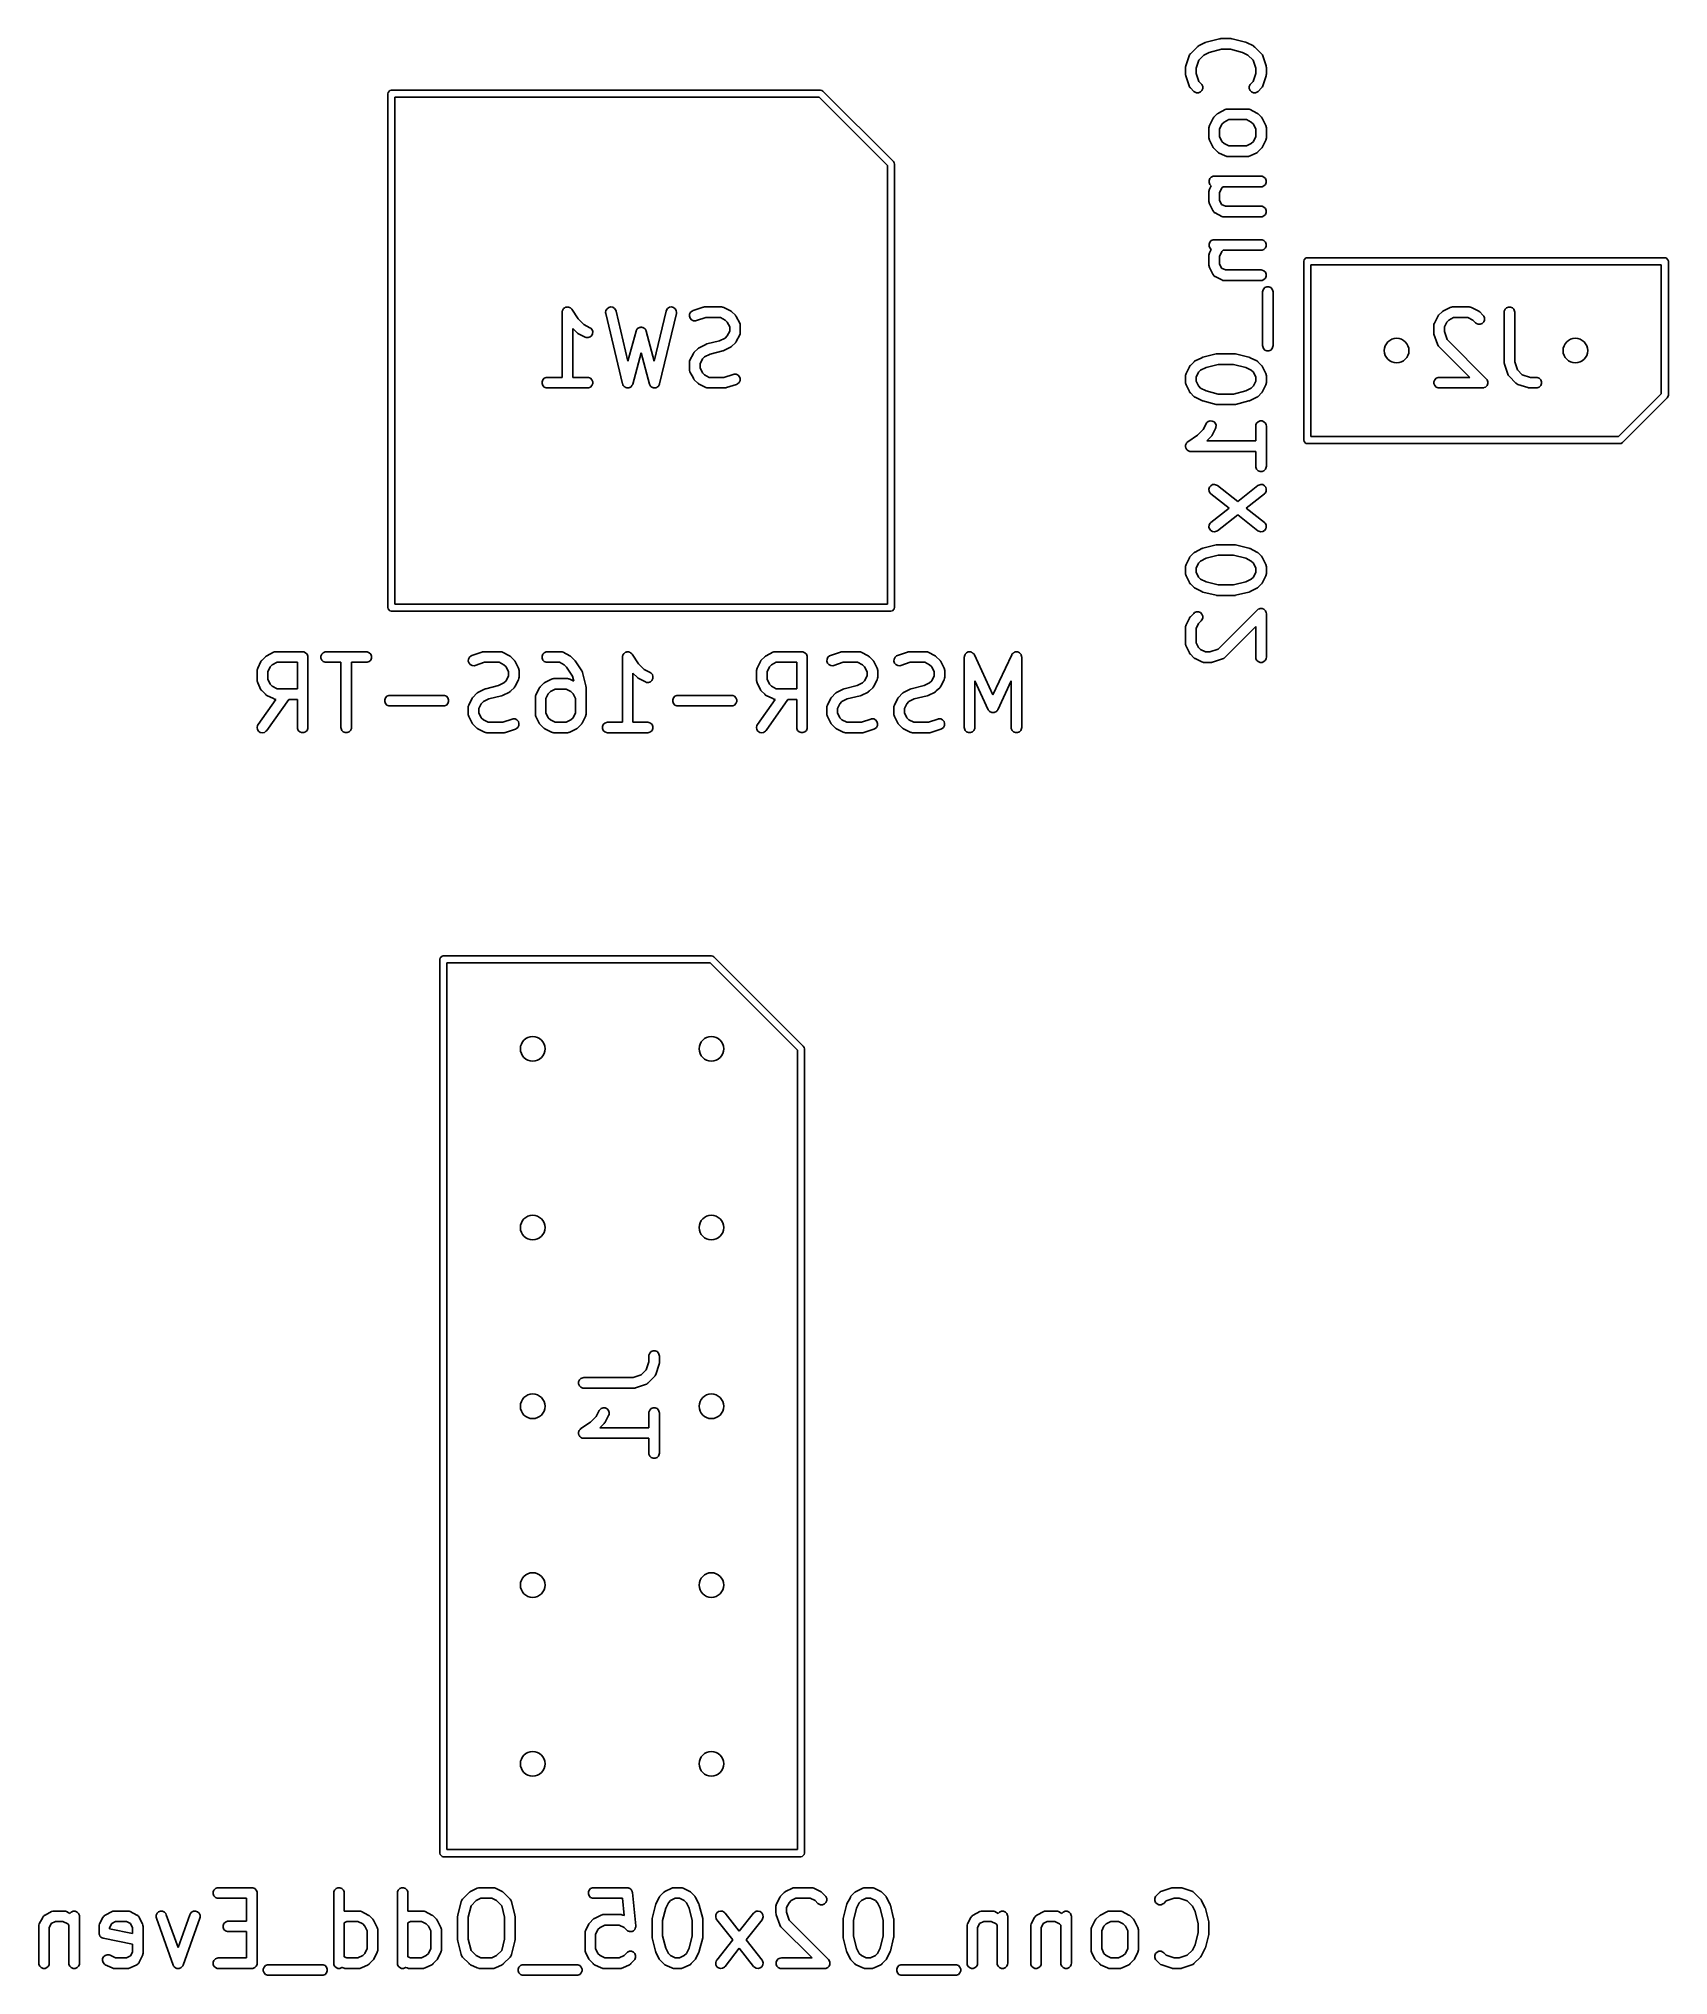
# Model space of a CAD drawing. Extents: x 5.12 to 6.03, y -5.34 to -2.12.
# Drawn here: x 5.116 to 6.027, y -5.338 to -4.255 of the extents above.
import ezdxf

# ---------------------------------------------------------------- set-up
doc = ezdxf.new("R2010")
doc.units = 0
doc.header["$MEASUREMENT"] = 0
doc.layers.add('BLACK', color=7, linetype='CONTINUOUS')

msp = doc.modelspace()

# ---------------------------------------------------------------- linework, layer by layer
at = {"layer": 'BLACK', "linetype": 'CONTINUOUS'}
for p, q in [((5.7645, -4.2587), (5.7683, -4.2568)), ((5.7683, -4.2568), (5.7686, -4.2567)), ((5.7683, -4.2568), (5.7683, -4.2568)), ((5.7683, -4.2568), (5.7683, -4.2568)), ((5.7686, -4.2567), (5.7688, -4.2566)), ((5.7688, -4.2566), (5.7688, -4.2566)), ((5.7688, -4.2566), (5.7689, -4.2566)), ((5.7689, -4.2566), (5.7764, -4.2547)), ((5.7764, -4.2547), (5.7765, -4.2547)), ((5.7765, -4.2547), (5.7765, -4.2547)), ((5.7765, -4.2547), (5.7767, -4.2547)), ((5.7767, -4.2547), (5.777, -4.2546)), ((5.777, -4.2546), (5.777, -4.2546)), ((5.777, -4.2546), (5.7771, -4.2546)), ((5.7771, -4.2546), (5.7827, -4.2546)), ((5.7827, -4.2546), (5.7828, -4.2546)), ((5.7828, -4.2546), (5.7829, -4.2546)), ((5.7829, -4.2546), (5.7831, -4.2547)), ((5.7831, -4.2547), (5.7833, -4.2547)), ((5.7833, -4.2547), (5.7833, -4.2547)), ((5.7833, -4.2547), (5.7834, -4.2547)), ((5.7834, -4.2547), (5.7909, -4.2566)), ((5.7909, -4.2566), (5.791, -4.2566)), ((5.791, -4.2566), (5.791, -4.2566)), ((5.791, -4.2566), (5.7912, -4.2567)), ((5.7912, -4.2567), (5.7915, -4.2568)), ((5.7915, -4.2568), (5.7915, -4.2568)), ((5.7915, -4.2568), (5.7915, -4.2568)), ((5.7915, -4.2568), (5.7953, -4.2587)), ((5.7574, -4.2698), (5.7593, -4.2642)), ((5.7593, -4.2642), (5.7595, -4.2636)), ((5.7595, -4.2636), (5.7596, -4.2635)), ((5.7596, -4.2635), (5.76, -4.263)), ((5.7596, -4.2635), (5.7596, -4.2635)), ((5.76, -4.263), (5.7638, -4.2593)), ((5.7647, -4.2667), (5.7632, -4.2712)), ((5.7638, -4.2593), (5.764, -4.2591)), ((5.764, -4.2591), (5.764, -4.259)), ((5.764, -4.259), (5.7641, -4.259)), ((5.7641, -4.259), (5.7642, -4.2589)), ((5.7642, -4.2589), (5.7643, -4.2589)), ((5.7643, -4.2589), (5.7645, -4.2587)), ((5.7676, -4.2638), (5.7647, -4.2667)), ((5.7706, -4.2623), (5.7676, -4.2638)), ((5.7775, -4.2605), (5.7706, -4.2623)), ((5.7824, -4.2605), (5.7775, -4.2605)), ((5.7892, -4.2623), (5.7824, -4.2605)), ((5.7922, -4.2638), (5.7892, -4.2623)), ((5.7951, -4.2667), (5.7922, -4.2638)), ((5.7966, -4.2712), (5.7951, -4.2667)), ((5.7953, -4.2587), (5.7955, -4.2589)), ((5.7955, -4.2589), (5.7956, -4.2589)), ((5.7956, -4.2589), (5.7957, -4.259)), ((5.7957, -4.259), (5.7958, -4.259)), ((5.7958, -4.259), (5.7958, -4.2591)), ((5.7958, -4.2591), (5.7961, -4.2593)), ((5.7961, -4.2593), (5.7998, -4.263)), ((5.7998, -4.263), (5.8002, -4.2635)), ((5.8002, -4.2635), (5.8002, -4.2635)), ((5.8002, -4.2635), (5.8003, -4.2636)), ((5.8003, -4.2636), (5.8005, -4.2642)), ((5.8005, -4.2642), (5.8024, -4.2698)), ((5.7573, -4.2702), (5.7573, -4.2701)), ((5.7573, -4.2701), (5.7574, -4.2701)), ((5.7573, -4.2703), (5.7573, -4.2702)), ((5.7573, -4.2704), (5.7573, -4.2703)), ((5.7573, -4.2707), (5.7573, -4.2704)), ((5.7573, -4.2745), (5.7573, -4.2707)), ((5.7573, -4.2748), (5.7573, -4.2745)), ((5.7573, -4.2749), (5.7573, -4.2748)), ((5.7573, -4.2748), (5.7573, -4.2748)), ((5.7573, -4.275), (5.7573, -4.2749)), ((5.7574, -4.2751), (5.7573, -4.275)), ((5.7574, -4.2701), (5.7574, -4.2698)), ((5.7574, -4.2754), (5.7574, -4.2751)), ((5.7593, -4.281), (5.7574, -4.2754)), ((5.7632, -4.2712), (5.7632, -4.274)), ((5.7632, -4.274), (5.7647, -4.2785)), ((5.7647, -4.2785), (5.7661, -4.2799)), ((5.7938, -4.2799), (5.7951, -4.2785)), ((5.7951, -4.2785), (5.7966, -4.274)), ((5.7966, -4.274), (5.7966, -4.2712)), ((5.8024, -4.2754), (5.8005, -4.281)), ((5.8024, -4.2698), (5.8025, -4.2701)), ((5.8025, -4.2751), (5.8024, -4.2754)), ((5.8025, -4.2701), (5.8025, -4.2701)), ((5.8025, -4.2701), (5.8025, -4.2702)), ((5.8025, -4.2702), (5.8025, -4.2703)), ((5.8025, -4.2703), (5.8025, -4.2704)), ((5.8025, -4.2704), (5.8026, -4.2707)), ((5.8026, -4.2745), (5.8025, -4.2748)), ((5.8025, -4.2748), (5.8025, -4.2748)), ((5.8025, -4.2748), (5.8025, -4.2749)), ((5.8025, -4.2749), (5.8025, -4.275)), ((5.8025, -4.275), (5.8025, -4.2751)), ((5.8026, -4.2707), (5.8026, -4.2745)), ((5.311, -4.2854), (5.3112, -4.2847)), ((5.311, -4.5728), (5.311, -4.2854)), ((5.3112, -4.2847), (5.3122, -4.2836)), ((5.3122, -4.2836), (5.313, -4.2835)), ((5.313, -4.2835), (5.5531, -4.2835)), ((5.315, -4.2874), (5.315, -4.5709)), ((5.5523, -4.2874), (5.315, -4.2874)), ((5.5906, -4.3256), (5.5523, -4.2874)), ((5.5531, -4.2835), (5.5539, -4.2836)), ((5.5539, -4.2836), (5.5545, -4.284)), ((5.5545, -4.284), (5.5939, -4.3234)), ((5.7595, -4.2816), (5.7593, -4.281)), ((5.7596, -4.2816), (5.7595, -4.2816)), ((5.7596, -4.2817), (5.7596, -4.2816)), ((5.76, -4.2822), (5.7596, -4.2817)), ((5.7619, -4.2841), (5.76, -4.2822)), ((5.7623, -4.2844), (5.7619, -4.2841)), ((5.7634, -4.2849), (5.7623, -4.2844)), ((5.7646, -4.2849), (5.7634, -4.2849)), ((5.7656, -4.2844), (5.7646, -4.2849)), ((5.7664, -4.2836), (5.7656, -4.2844)), ((5.7661, -4.2799), (5.7664, -4.2803)), ((5.7664, -4.2803), (5.7669, -4.2814)), ((5.7669, -4.2825), (5.7664, -4.2836)), ((5.7669, -4.2814), (5.7669, -4.2825)), ((5.793, -4.2814), (5.7934, -4.2803)), ((5.793, -4.2825), (5.793, -4.2814)), ((5.7934, -4.2836), (5.793, -4.2825)), ((5.7934, -4.2803), (5.7938, -4.2799)), ((5.7942, -4.2844), (5.7934, -4.2836)), ((5.7953, -4.2849), (5.7942, -4.2844)), ((5.7964, -4.2849), (5.7953, -4.2849)), ((5.7975, -4.2844), (5.7964, -4.2849)), ((5.7979, -4.2841), (5.7975, -4.2844)), ((5.7998, -4.2822), (5.7979, -4.2841)), ((5.8002, -4.2817), (5.7998, -4.2822)), ((5.8003, -4.2816), (5.8002, -4.2816)), ((5.8002, -4.2816), (5.8002, -4.2817)), ((5.8005, -4.281), (5.8003, -4.2816)), ((5.7707, -4.3031), (5.7726, -4.2994)), ((5.7726, -4.2994), (5.7727, -4.2991)), ((5.7727, -4.2991), (5.7728, -4.2991)), ((5.7728, -4.299), (5.7729, -4.2989)), ((5.7728, -4.2991), (5.7728, -4.299)), ((5.7729, -4.2989), (5.773, -4.2989)), ((5.773, -4.2989), (5.7731, -4.2986)), ((5.7731, -4.2986), (5.775, -4.2967)), ((5.775, -4.2967), (5.7752, -4.2966)), ((5.7752, -4.2966), (5.7753, -4.2965)), ((5.7753, -4.2965), (5.7754, -4.2964)), ((5.7754, -4.2964), (5.7755, -4.2964)), ((5.7755, -4.2964), (5.7758, -4.2962)), ((5.7755, -4.2964), (5.7755, -4.2964)), ((5.7758, -4.2962), (5.7795, -4.2943)), ((5.7815, -4.2999), (5.7789, -4.3013)), ((5.7795, -4.2943), (5.7801, -4.2941)), ((5.7801, -4.2941), (5.7802, -4.2941)), ((5.7802, -4.2941), (5.7803, -4.2941)), ((5.7803, -4.2941), (5.7809, -4.294)), ((5.7809, -4.294), (5.7921, -4.294)), ((5.7914, -4.2999), (5.7815, -4.2999)), ((5.7941, -4.3013), (5.7914, -4.2999)), ((5.7921, -4.294), (5.7927, -4.2941)), ((5.7927, -4.2941), (5.7928, -4.2941)), ((5.7928, -4.2941), (5.7929, -4.2941)), ((5.7929, -4.2941), (5.7934, -4.2943)), ((5.7934, -4.2943), (5.7972, -4.2962)), ((5.7972, -4.2962), (5.7974, -4.2964)), ((5.7974, -4.2964), (5.7975, -4.2964)), ((5.7975, -4.2964), (5.7976, -4.2964)), ((5.7976, -4.2964), (5.7977, -4.2965)), ((5.7977, -4.2965), (5.7977, -4.2966)), ((5.7977, -4.2966), (5.7979, -4.2967)), ((5.7979, -4.2967), (5.7998, -4.2986)), ((5.7998, -4.2986), (5.8, -4.2989)), ((5.8, -4.2989), (5.8001, -4.2989)), ((5.8001, -4.2989), (5.8001, -4.299)), ((5.8001, -4.299), (5.8002, -4.2991)), ((5.8002, -4.2991), (5.8002, -4.2991)), ((5.8002, -4.2991), (5.8004, -4.2994)), ((5.8004, -4.2994), (5.8022, -4.3031)), ((5.7704, -4.3045), (5.7705, -4.3039)), ((5.7704, -4.3101), (5.7704, -4.3045)), ((5.7705, -4.3107), (5.7704, -4.3101)), ((5.7705, -4.3037), (5.7707, -4.3031)), ((5.7705, -4.3038), (5.7705, -4.3037)), ((5.7705, -4.3039), (5.7705, -4.3038)), ((5.7705, -4.3108), (5.7705, -4.3107)), ((5.7705, -4.3109), (5.7705, -4.3108)), ((5.7707, -4.3114), (5.7705, -4.3109)), ((5.7726, -4.3152), (5.7707, -4.3114)), ((5.7777, -4.3025), (5.7763, -4.3052)), ((5.7763, -4.3052), (5.7763, -4.3094)), ((5.7763, -4.3094), (5.7777, -4.3121)), ((5.7789, -4.3013), (5.7777, -4.3025)), ((5.7953, -4.3025), (5.7941, -4.3013)), ((5.7966, -4.3052), (5.7953, -4.3025)), ((5.7953, -4.3121), (5.7966, -4.3094)), ((5.7966, -4.3094), (5.7966, -4.3052)), ((5.8022, -4.3114), (5.8004, -4.3152)), ((5.8022, -4.3031), (5.8024, -4.3037)), ((5.8024, -4.3109), (5.8022, -4.3114)), ((5.8024, -4.3037), (5.8025, -4.3038)), ((5.8025, -4.3108), (5.8024, -4.3109)), ((5.8025, -4.3038), (5.8025, -4.3039)), ((5.8025, -4.3039), (5.8026, -4.3045)), ((5.8026, -4.3101), (5.8025, -4.3107)), ((5.8025, -4.3107), (5.8025, -4.3108)), ((5.8026, -4.3045), (5.8026, -4.3101)), ((5.7727, -4.3154), (5.7726, -4.3152)), ((5.7728, -4.3155), (5.7727, -4.3154)), ((5.7728, -4.3156), (5.7728, -4.3155)), ((5.7729, -4.3156), (5.7728, -4.3156)), ((5.773, -4.3157), (5.7729, -4.3156)), ((5.7731, -4.3159), (5.773, -4.3157)), ((5.775, -4.3178), (5.7731, -4.3159)), ((5.7752, -4.318), (5.775, -4.3178)), ((5.7753, -4.318), (5.7752, -4.318)), ((5.7754, -4.3181), (5.7753, -4.318)), ((5.7755, -4.3182), (5.7754, -4.3181)), ((5.7758, -4.3184), (5.7755, -4.3182)), ((5.7755, -4.3182), (5.7755, -4.3182)), ((5.7795, -4.3202), (5.7758, -4.3184)), ((5.7777, -4.3121), (5.7789, -4.3133)), ((5.7789, -4.3133), (5.7815, -4.3146)), ((5.7801, -4.3204), (5.7795, -4.3202)), ((5.7802, -4.3204), (5.7801, -4.3204)), ((5.7803, -4.3205), (5.7802, -4.3204)), ((5.7809, -4.3205), (5.7803, -4.3205)), ((5.7921, -4.3205), (5.7809, -4.3205)), ((5.7815, -4.3146), (5.7914, -4.3146)), ((5.7914, -4.3146), (5.7941, -4.3133)), ((5.7927, -4.3205), (5.7921, -4.3205)), ((5.7928, -4.3204), (5.7927, -4.3205)), ((5.7929, -4.3204), (5.7928, -4.3204)), ((5.7934, -4.3202), (5.7929, -4.3204)), ((5.7972, -4.3184), (5.7934, -4.3202)), ((5.7941, -4.3133), (5.7953, -4.3121)), ((5.7974, -4.3182), (5.7972, -4.3184)), ((5.7975, -4.3182), (5.7974, -4.3182)), ((5.7976, -4.3181), (5.7975, -4.3182)), ((5.7977, -4.318), (5.7976, -4.3181)), ((5.7979, -4.3178), (5.7977, -4.318)), ((5.7977, -4.318), (5.7977, -4.318)), ((5.7998, -4.3159), (5.7979, -4.3178)), ((5.8, -4.3157), (5.7998, -4.3159)), ((5.8001, -4.3156), (5.8, -4.3157)), ((5.8002, -4.3155), (5.8001, -4.3156)), ((5.8001, -4.3156), (5.8001, -4.3156)), ((5.8004, -4.3152), (5.8002, -4.3154)), ((5.8002, -4.3154), (5.8002, -4.3155)), ((5.5906, -4.5709), (5.5906, -4.3256)), ((5.5939, -4.3234), (5.5943, -4.324)), ((5.5943, -4.324), (5.5945, -4.3248)), ((5.5945, -4.3248), (5.5945, -4.5728)), ((5.7705, -4.3339), (5.7709, -4.3328)), ((5.7709, -4.3328), (5.7717, -4.332)), ((5.7717, -4.332), (5.7728, -4.3316)), ((5.7728, -4.3316), (5.7734, -4.3315)), ((5.7734, -4.3315), (5.7996, -4.3315)), ((5.7996, -4.3315), (5.8002, -4.3316)), ((5.8002, -4.3316), (5.8012, -4.332)), ((5.8012, -4.332), (5.8021, -4.3328)), ((5.8021, -4.3328), (5.8025, -4.3339)), ((5.7704, -4.3401), (5.7705, -4.3395)), ((5.7704, -4.3457), (5.7704, -4.3401)), ((5.7705, -4.335), (5.7705, -4.3339)), ((5.7709, -4.3361), (5.7705, -4.335)), ((5.7705, -4.3393), (5.7707, -4.3388)), ((5.7705, -4.3394), (5.7705, -4.3393)), ((5.7705, -4.3395), (5.7705, -4.3394)), ((5.7707, -4.3388), (5.7717, -4.3369)), ((5.7717, -4.3369), (5.7709, -4.3361)), ((5.7777, -4.3381), (5.7763, -4.3408)), ((5.7763, -4.3408), (5.7763, -4.345)), ((5.7783, -4.3374), (5.7777, -4.3381)), ((5.7996, -4.3374), (5.7783, -4.3374)), ((5.8002, -4.3374), (5.7996, -4.3374)), ((5.8012, -4.3369), (5.8002, -4.3374)), ((5.8021, -4.3361), (5.8012, -4.3369)), ((5.8025, -4.335), (5.8021, -4.3361)), ((5.8025, -4.3339), (5.8025, -4.335)), ((5.7705, -4.3463), (5.7704, -4.3457)), ((5.7705, -4.3464), (5.7705, -4.3463)), ((5.7705, -4.3465), (5.7705, -4.3464)), ((5.7707, -4.347), (5.7705, -4.3465)), ((5.7726, -4.3508), (5.7707, -4.347)), ((5.7726, -4.3509), (5.7726, -4.3508)), ((5.7727, -4.3509), (5.7726, -4.3509)), ((5.7727, -4.351), (5.7727, -4.3509)), ((5.7729, -4.3513), (5.7727, -4.351)), ((5.7732, -4.3515), (5.7729, -4.3513)), ((5.7734, -4.3518), (5.7732, -4.3515)), ((5.7737, -4.352), (5.7734, -4.3518)), ((5.7738, -4.352), (5.7737, -4.352)), ((5.7739, -4.3521), (5.7738, -4.352)), ((5.7738, -4.352), (5.7738, -4.352)), ((5.7777, -4.354), (5.7739, -4.3521)), ((5.7763, -4.345), (5.7774, -4.3473)), ((5.7774, -4.3473), (5.7797, -4.3484)), ((5.7782, -4.3542), (5.7777, -4.354)), ((5.7783, -4.3542), (5.7782, -4.3542)), ((5.7784, -4.3542), (5.7783, -4.3542)), ((5.779, -4.3543), (5.7784, -4.3542)), ((5.7996, -4.3543), (5.779, -4.3543)), ((5.7797, -4.3484), (5.7996, -4.3484)), ((5.7996, -4.3484), (5.8002, -4.3484)), ((5.8002, -4.3542), (5.7996, -4.3543)), ((5.8002, -4.3484), (5.8012, -4.3489)), ((5.8012, -4.3538), (5.8002, -4.3542)), ((5.8012, -4.3489), (5.8021, -4.3497)), ((5.8021, -4.353), (5.8012, -4.3538)), ((5.8021, -4.3497), (5.8025, -4.3508)), ((5.8025, -4.3519), (5.8021, -4.353)), ((5.8025, -4.3508), (5.8025, -4.3519)), ((5.7704, -4.3757), (5.7705, -4.3751)), ((5.7704, -4.3813), (5.7704, -4.3757)), ((5.7705, -4.3695), (5.7709, -4.3684)), ((5.7705, -4.3707), (5.7705, -4.3695)), ((5.7709, -4.3717), (5.7705, -4.3707)), ((5.7705, -4.3749), (5.7707, -4.3744)), ((5.7705, -4.375), (5.7705, -4.3749)), ((5.7705, -4.3751), (5.7705, -4.375)), ((5.7707, -4.3744), (5.7717, -4.3725)), ((5.7709, -4.3684), (5.7717, -4.3676)), ((5.7717, -4.3725), (5.7709, -4.3717)), ((5.7717, -4.3676), (5.7728, -4.3672)), ((5.7728, -4.3672), (5.7734, -4.3671)), ((5.7734, -4.3671), (5.7996, -4.3671)), ((5.7777, -4.3737), (5.7763, -4.3764)), ((5.7763, -4.3764), (5.7763, -4.3806)), ((5.7783, -4.373), (5.7777, -4.3737)), ((5.7996, -4.373), (5.7783, -4.373)), ((5.7996, -4.3671), (5.8002, -4.3672)), ((5.8002, -4.373), (5.7996, -4.373)), ((5.8002, -4.3672), (5.8012, -4.3676)), ((5.8012, -4.3725), (5.8002, -4.373)), ((5.8012, -4.3676), (5.8021, -4.3684)), ((5.8021, -4.3717), (5.8012, -4.3725)), ((5.8021, -4.3684), (5.8025, -4.3695)), ((5.8025, -4.3707), (5.8021, -4.3717)), ((5.8025, -4.3695), (5.8025, -4.3707)), ((5.7705, -4.3819), (5.7704, -4.3813)), ((5.7705, -4.382), (5.7705, -4.3819)), ((5.7705, -4.3821), (5.7705, -4.382)), ((5.7707, -4.3826), (5.7705, -4.3821)), ((5.7726, -4.3864), (5.7707, -4.3826)), ((5.7726, -4.3865), (5.7726, -4.3864)), ((5.7727, -4.3865), (5.7726, -4.3865)), ((5.7727, -4.3866), (5.7727, -4.3865)), ((5.7729, -4.3869), (5.7727, -4.3866)), ((5.7732, -4.3871), (5.7729, -4.3869)), ((5.7734, -4.3874), (5.7732, -4.3871)), ((5.7737, -4.3876), (5.7734, -4.3874)), ((5.7763, -4.3806), (5.7774, -4.3829)), ((5.7774, -4.3829), (5.7797, -4.384)), ((5.7797, -4.384), (5.7996, -4.384)), ((5.7996, -4.384), (5.8002, -4.3841)), ((5.8002, -4.3841), (5.8012, -4.3845)), ((5.8012, -4.3845), (5.8021, -4.3853)), ((5.8021, -4.3853), (5.8025, -4.3864)), ((5.8025, -4.3875), (5.8021, -4.3886)), ((5.8025, -4.3864), (5.8025, -4.3875)), ((5.8234, -4.3791), (5.8236, -4.3784)), ((5.8234, -4.4791), (5.8234, -4.3791)), ((5.8236, -4.3784), (5.8246, -4.3773)), ((5.8246, -4.3773), (5.8254, -4.3772)), ((5.8254, -4.3772), (6.0254, -4.3772)), ((5.8274, -4.3811), (5.8274, -4.4772)), ((6.0234, -4.3811), (5.8274, -4.3811)), ((6.0234, -4.4533), (6.0234, -4.3811)), ((6.0254, -4.3772), (6.0261, -4.3773)), ((6.0261, -4.3773), (6.0272, -4.3784)), ((6.0272, -4.3784), (6.0274, -4.3791)), ((6.0274, -4.3791), (6.0274, -4.4541)), ((5.7738, -4.3876), (5.7737, -4.3876)), ((5.7738, -4.3877), (5.7738, -4.3876)), ((5.7739, -4.3877), (5.7738, -4.3877)), ((5.7777, -4.3896), (5.7739, -4.3877)), ((5.7782, -4.3898), (5.7777, -4.3896)), ((5.7783, -4.3898), (5.7782, -4.3898)), ((5.7784, -4.3898), (5.7783, -4.3898)), ((5.779, -4.3899), (5.7784, -4.3898)), ((5.7996, -4.3899), (5.779, -4.3899)), ((5.8002, -4.3898), (5.7996, -4.3899)), ((5.8012, -4.3894), (5.8002, -4.3898)), ((5.8004, -4.3963), (5.8005, -4.3957)), ((5.8004, -4.4263), (5.8004, -4.3963)), ((5.8005, -4.3957), (5.8009, -4.3947)), ((5.8009, -4.3947), (5.8017, -4.3939)), ((5.8021, -4.3886), (5.8012, -4.3894)), ((5.8017, -4.3939), (5.8028, -4.3934)), ((5.8028, -4.3934), (5.8039, -4.3934)), ((5.8039, -4.3934), (5.805, -4.3939)), ((5.805, -4.3939), (5.8058, -4.3947)), ((5.8058, -4.3947), (5.8062, -4.3957)), ((5.8062, -4.3957), (5.8063, -4.3963)), ((5.8063, -4.3963), (5.8063, -4.4263)), ((5.4086, -4.4071), (5.4087, -4.4068)), ((5.4086, -4.4077), (5.4086, -4.4071)), ((5.4086, -4.4441), (5.4086, -4.4077)), ((5.4086, -4.4077), (5.4086, -4.4077)), ((5.4086, -4.4077), (5.4086, -4.4077)), ((5.4086, -4.4077), (5.4086, -4.4077)), ((5.4087, -4.4068), (5.4088, -4.4065)), ((5.4088, -4.4065), (5.4089, -4.4063)), ((5.4089, -4.4063), (5.4091, -4.406)), ((5.4091, -4.406), (5.4093, -4.4058)), ((5.4093, -4.4058), (5.4094, -4.4056)), ((5.4094, -4.4056), (5.4097, -4.4054)), ((5.4097, -4.4054), (5.4099, -4.4052)), ((5.4099, -4.4052), (5.4101, -4.4051)), ((5.4101, -4.4051), (5.4104, -4.4049)), ((5.4104, -4.4049), (5.4107, -4.4049)), ((5.4107, -4.4049), (5.4109, -4.4048)), ((5.4109, -4.4048), (5.4112, -4.4048)), ((5.4112, -4.4048), (5.4115, -4.4047)), ((5.4115, -4.4047), (5.4118, -4.4048)), ((5.4118, -4.4048), (5.4121, -4.4048)), ((5.4121, -4.4048), (5.4124, -4.4049)), ((5.4124, -4.4049), (5.4126, -4.4049)), ((5.4126, -4.4049), (5.4129, -4.4051)), ((5.4129, -4.4051), (5.4132, -4.4052)), ((5.4132, -4.4052), (5.4134, -4.4054)), ((5.4134, -4.4054), (5.4136, -4.4056)), ((5.4136, -4.4056), (5.414, -4.406)), ((5.414, -4.406), (5.414, -4.406)), ((5.414, -4.406), (5.414, -4.406)), ((5.414, -4.406), (5.414, -4.406)), ((5.414, -4.406), (5.4176, -4.4114)), ((5.4329, -4.4078), (5.4331, -4.4066)), ((5.433, -4.4084), (5.4329, -4.4078)), ((5.4424, -4.4477), (5.433, -4.4084)), ((5.4331, -4.4066), (5.4337, -4.4057)), ((5.4337, -4.4057), (5.4347, -4.405)), ((5.4347, -4.405), (5.4358, -4.4047)), ((5.4358, -4.4047), (5.4369, -4.4049)), ((5.4369, -4.4049), (5.4379, -4.4055)), ((5.4379, -4.4055), (5.4386, -4.4064)), ((5.4386, -4.4064), (5.4388, -4.407)), ((5.4388, -4.407), (5.4454, -4.435)), ((5.4601, -4.435), (5.4668, -4.407)), ((5.4725, -4.4084), (5.4631, -4.4477)), ((5.4668, -4.407), (5.4669, -4.4064)), ((5.4669, -4.4064), (5.4676, -4.4055)), ((5.4676, -4.4055), (5.4686, -4.4049)), ((5.4686, -4.4049), (5.4697, -4.4047)), ((5.4697, -4.4047), (5.4709, -4.405)), ((5.4709, -4.405), (5.4718, -4.4057)), ((5.4718, -4.4057), (5.4724, -4.4066)), ((5.4724, -4.4066), (5.4726, -4.4078)), ((5.4726, -4.4078), (5.4725, -4.4084)), ((5.4798, -4.4099), (5.4799, -4.4088)), ((5.4799, -4.4088), (5.4804, -4.4077)), ((5.4804, -4.4077), (5.4813, -4.407)), ((5.4813, -4.407), (5.4818, -4.4067)), ((5.4818, -4.4067), (5.4874, -4.4049)), ((5.4874, -4.4049), (5.4877, -4.4048)), ((5.4877, -4.4048), (5.4878, -4.4048)), ((5.4878, -4.4048), (5.4879, -4.4048)), ((5.4879, -4.4048), (5.488, -4.4047)), ((5.488, -4.4047), (5.4881, -4.4047)), ((5.4881, -4.4047), (5.4884, -4.4047)), ((5.4884, -4.4047), (5.4978, -4.4047)), ((5.4978, -4.4047), (5.4983, -4.4048)), ((5.4983, -4.4048), (5.4984, -4.4048)), ((5.4984, -4.4048), (5.4985, -4.4048)), ((5.4985, -4.4048), (5.4991, -4.405)), ((5.4991, -4.405), (5.5028, -4.4069)), ((5.5028, -4.4069), (5.5031, -4.4071)), ((5.5031, -4.4071), (5.5031, -4.4071)), ((5.5031, -4.4071), (5.5032, -4.4072)), ((5.5032, -4.4072), (5.5033, -4.4072)), ((5.5033, -4.4072), (5.5034, -4.4073)), ((5.5034, -4.4073), (5.5036, -4.4075)), ((5.5036, -4.4075), (5.5055, -4.4093)), ((5.8989, -4.4093), (5.9008, -4.4075)), ((5.9008, -4.4075), (5.901, -4.4073)), ((5.901, -4.4073), (5.9011, -4.4072)), ((5.9011, -4.4072), (5.9012, -4.4072)), ((5.9012, -4.4072), (5.9013, -4.4071)), ((5.9013, -4.4071), (5.9016, -4.4069)), ((5.9013, -4.4071), (5.9013, -4.4071)), ((5.9016, -4.4069), (5.9053, -4.405)), ((5.9053, -4.405), (5.9059, -4.4048)), ((5.9059, -4.4048), (5.906, -4.4048)), ((5.906, -4.4048), (5.9061, -4.4048)), ((5.9061, -4.4048), (5.9066, -4.4047)), ((5.9066, -4.4047), (5.916, -4.4047)), ((5.916, -4.4047), (5.9166, -4.4048)), ((5.9166, -4.4048), (5.9167, -4.4048)), ((5.9167, -4.4048), (5.9168, -4.4048)), ((5.9168, -4.4048), (5.9173, -4.405)), ((5.9173, -4.405), (5.9211, -4.4069)), ((5.9211, -4.4069), (5.9213, -4.4071)), ((5.9213, -4.4071), (5.9214, -4.4071)), ((5.9214, -4.4071), (5.9215, -4.4072)), ((5.9215, -4.4072), (5.9216, -4.4072)), ((5.9216, -4.4072), (5.9216, -4.4073)), ((5.9216, -4.4073), (5.9219, -4.4075)), ((5.9219, -4.4075), (5.9237, -4.4093)), ((5.9356, -4.4071), (5.9361, -4.406)), ((5.9356, -4.4077), (5.9356, -4.4071)), ((5.9356, -4.4358), (5.9356, -4.4077)), ((5.9361, -4.406), (5.9369, -4.4052)), ((5.9369, -4.4052), (5.9379, -4.4048)), ((5.9379, -4.4048), (5.9391, -4.4048)), ((5.9391, -4.4048), (5.9402, -4.4052)), ((5.9402, -4.4052), (5.941, -4.406)), ((5.941, -4.406), (5.9414, -4.4071)), ((5.9414, -4.4071), (5.9415, -4.4077)), ((5.9415, -4.4077), (5.9415, -4.4353)), ((5.4169, -4.4191), (5.4145, -4.4167)), ((5.4145, -4.4167), (5.4145, -4.4441)), ((5.4171, -4.4193), (5.4169, -4.4191)), ((5.4172, -4.4194), (5.4171, -4.4193)), ((5.4173, -4.4194), (5.4172, -4.4194)), ((5.4174, -4.4195), (5.4173, -4.4194)), ((5.4177, -4.4197), (5.4174, -4.4195)), ((5.4174, -4.4195), (5.4174, -4.4195)), ((5.4176, -4.4114), (5.4208, -4.4146)), ((5.4214, -4.4216), (5.4177, -4.4197)), ((5.4208, -4.4146), (5.4241, -4.4163)), ((5.4241, -4.4163), (5.4246, -4.4166)), ((5.4246, -4.4166), (5.4253, -4.4175)), ((5.4256, -4.4197), (5.4251, -4.4207)), ((5.4253, -4.4175), (5.4257, -4.4185)), ((5.4257, -4.4185), (5.4256, -4.4197)), ((5.4454, -4.435), (5.4499, -4.4182)), ((5.4499, -4.4182), (5.45, -4.418)), ((5.45, -4.4179), (5.4501, -4.4176)), ((5.45, -4.418), (5.45, -4.4179)), ((5.45, -4.418), (5.45, -4.418)), ((5.4501, -4.4176), (5.4503, -4.4173)), ((5.4503, -4.4173), (5.4505, -4.417)), ((5.4505, -4.417), (5.4507, -4.4169)), ((5.4507, -4.4169), (5.4508, -4.4167)), ((5.4508, -4.4167), (5.4511, -4.4165)), ((5.4511, -4.4165), (5.4515, -4.4163)), ((5.4515, -4.4163), (5.4516, -4.4162)), ((5.4516, -4.4162), (5.4518, -4.4161)), ((5.4518, -4.4161), (5.4522, -4.4161)), ((5.4522, -4.4161), (5.4526, -4.416)), ((5.4526, -4.416), (5.4528, -4.416)), ((5.4528, -4.416), (5.4529, -4.416)), ((5.4529, -4.416), (5.4533, -4.4161)), ((5.4533, -4.4161), (5.4537, -4.4161)), ((5.4537, -4.4161), (5.4539, -4.4162)), ((5.4539, -4.4162), (5.4541, -4.4163)), ((5.4541, -4.4163), (5.4544, -4.4165)), ((5.4544, -4.4165), (5.4547, -4.4167)), ((5.4547, -4.4167), (5.4548, -4.4169)), ((5.4548, -4.4169), (5.455, -4.417)), ((5.455, -4.417), (5.4552, -4.4173)), ((5.4552, -4.4173), (5.4554, -4.4176)), ((5.4554, -4.4176), (5.4555, -4.4179)), ((5.4555, -4.4179), (5.4556, -4.418)), ((5.4556, -4.418), (5.4556, -4.418)), ((5.4556, -4.418), (5.4556, -4.4182)), ((5.4556, -4.4182), (5.4601, -4.435)), ((5.4802, -4.411), (5.4798, -4.4099)), ((5.4809, -4.4119), (5.4802, -4.411)), ((5.482, -4.4124), (5.4809, -4.4119)), ((5.4831, -4.4125), (5.482, -4.4124)), ((5.4837, -4.4123), (5.4831, -4.4125)), ((5.4889, -4.4106), (5.4837, -4.4123)), ((5.4971, -4.4106), (5.4889, -4.4106)), ((5.4998, -4.412), (5.4971, -4.4106)), ((5.5009, -4.4132), (5.4998, -4.412)), ((5.5023, -4.4159), (5.5009, -4.4132)), ((5.5009, -4.4209), (5.5023, -4.4182)), ((5.5023, -4.4182), (5.5023, -4.4159)), ((5.5055, -4.4093), (5.5056, -4.4096)), ((5.5056, -4.4096), (5.5057, -4.4096)), ((5.5057, -4.4096), (5.5058, -4.4097)), ((5.5058, -4.4097), (5.5058, -4.4098)), ((5.5058, -4.4098), (5.5059, -4.4099)), ((5.5059, -4.4099), (5.506, -4.4101)), ((5.506, -4.4101), (5.5079, -4.4138)), ((5.5079, -4.4138), (5.5081, -4.4144)), ((5.5081, -4.4197), (5.5079, -4.4202)), ((5.5081, -4.4144), (5.5081, -4.4145)), ((5.5081, -4.4145), (5.5081, -4.4146)), ((5.5081, -4.4146), (5.5082, -4.4152)), ((5.5082, -4.4189), (5.5081, -4.4195)), ((5.5081, -4.4195), (5.5081, -4.4196)), ((5.5081, -4.4196), (5.5081, -4.4197)), ((5.5082, -4.4152), (5.5082, -4.4189)), ((5.8962, -4.4152), (5.8963, -4.4146)), ((5.8962, -4.4189), (5.8962, -4.4152)), ((5.8962, -4.4192), (5.8962, -4.4189)), ((5.8962, -4.4193), (5.8962, -4.4192)), ((5.8962, -4.4194), (5.8962, -4.4193)), ((5.8963, -4.4195), (5.8962, -4.4194)), ((5.8963, -4.4144), (5.8965, -4.4138)), ((5.8963, -4.4145), (5.8963, -4.4144)), ((5.8963, -4.4146), (5.8963, -4.4145)), ((5.8963, -4.4196), (5.8963, -4.4195)), ((5.8963, -4.4199), (5.8963, -4.4196)), ((5.8982, -4.4255), (5.8963, -4.4199)), ((5.8965, -4.4138), (5.8984, -4.4101)), ((5.8984, -4.4101), (5.8985, -4.4099)), ((5.8985, -4.4099), (5.8986, -4.4098)), ((5.8986, -4.4097), (5.8987, -4.4096)), ((5.8986, -4.4098), (5.8986, -4.4097)), ((5.8987, -4.4096), (5.8989, -4.4093)), ((5.8987, -4.4096), (5.8987, -4.4096)), ((5.9034, -4.4132), (5.9021, -4.4159)), ((5.9021, -4.4159), (5.9021, -4.4184)), ((5.9021, -4.4184), (5.9036, -4.4229)), ((5.9046, -4.412), (5.9034, -4.4132)), ((5.9073, -4.4106), (5.9046, -4.412)), ((5.9153, -4.4106), (5.9073, -4.4106)), ((5.918, -4.412), (5.9153, -4.4106)), ((5.9196, -4.4135), (5.918, -4.412)), ((5.92, -4.4139), (5.9196, -4.4135)), ((5.9211, -4.4143), (5.92, -4.4139)), ((5.9222, -4.4143), (5.9211, -4.4143)), ((5.9233, -4.4139), (5.9222, -4.4143)), ((5.9241, -4.4131), (5.9233, -4.4139)), ((5.9237, -4.4093), (5.9241, -4.4098)), ((5.9241, -4.4098), (5.9245, -4.4108)), ((5.9245, -4.412), (5.9241, -4.4131)), ((5.9245, -4.4108), (5.9245, -4.412)), ((5.422, -4.4218), (5.4214, -4.4216)), ((5.4231, -4.4218), (5.422, -4.4218)), ((5.4242, -4.4215), (5.4231, -4.4218)), ((5.4251, -4.4207), (5.4242, -4.4215)), ((5.4528, -4.4304), (5.4481, -4.4478)), ((5.4574, -4.4478), (5.4528, -4.4304)), ((5.4801, -4.4345), (5.482, -4.4307)), ((5.482, -4.4307), (5.4821, -4.4305)), ((5.4821, -4.4305), (5.4822, -4.4304)), ((5.4822, -4.4303), (5.4823, -4.4302)), ((5.4822, -4.4304), (5.4822, -4.4303)), ((5.4823, -4.4302), (5.4824, -4.4302)), ((5.4824, -4.4302), (5.4825, -4.43)), ((5.4825, -4.43), (5.4844, -4.4281)), ((5.4844, -4.4281), (5.4846, -4.4279)), ((5.4846, -4.4279), (5.4847, -4.4278)), ((5.4847, -4.4278), (5.4848, -4.4278)), ((5.4848, -4.4278), (5.4849, -4.4277)), ((5.4849, -4.4277), (5.4852, -4.4275)), ((5.4849, -4.4277), (5.4849, -4.4277)), ((5.4852, -4.4275), (5.4889, -4.4257)), ((5.4889, -4.4257), (5.489, -4.4256)), ((5.489, -4.4256), (5.4892, -4.4255)), ((5.489, -4.4256), (5.489, -4.4256)), ((5.4892, -4.4255), (5.4895, -4.4254)), ((5.4895, -4.4254), (5.4967, -4.4236)), ((5.4895, -4.4254), (5.4895, -4.4254)), ((5.4895, -4.4254), (5.4895, -4.4254)), ((5.4985, -4.4293), (5.4913, -4.4311)), ((5.4967, -4.4236), (5.4998, -4.4221)), ((5.4988, -4.4292), (5.4985, -4.4293)), ((5.4985, -4.4293), (5.4985, -4.4293)), ((5.4985, -4.4293), (5.4985, -4.4293)), ((5.499, -4.4291), (5.4988, -4.4292)), ((5.4991, -4.4291), (5.499, -4.4291)), ((5.499, -4.4291), (5.499, -4.4291)), ((5.5028, -4.4272), (5.4991, -4.4291)), ((5.4998, -4.4221), (5.5009, -4.4209)), ((5.5031, -4.427), (5.5028, -4.4272)), ((5.5032, -4.4269), (5.5031, -4.427)), ((5.5031, -4.427), (5.5031, -4.427)), ((5.5033, -4.4269), (5.5032, -4.4269)), ((5.5034, -4.4268), (5.5033, -4.4269)), ((5.5036, -4.4266), (5.5034, -4.4268)), ((5.5055, -4.4248), (5.5036, -4.4266)), ((5.5056, -4.4245), (5.5055, -4.4248)), ((5.5057, -4.4245), (5.5056, -4.4245)), ((5.5058, -4.4244), (5.5057, -4.4245)), ((5.5059, -4.4242), (5.5058, -4.4243)), ((5.5058, -4.4243), (5.5058, -4.4244)), ((5.506, -4.424), (5.5059, -4.4242)), ((5.5079, -4.4202), (5.506, -4.424)), ((5.7747, -4.4309), (5.7749, -4.4309)), ((5.7749, -4.4309), (5.7751, -4.4309)), ((5.7751, -4.4309), (5.7751, -4.4309)), ((5.7751, -4.4309), (5.7752, -4.4309)), ((5.7752, -4.4309), (5.7846, -4.4309)), ((5.7846, -4.4309), (5.7847, -4.4309)), ((5.7847, -4.4309), (5.7847, -4.4309)), ((5.7847, -4.4309), (5.785, -4.4309)), ((5.785, -4.4309), (5.7852, -4.4309)), ((5.8005, -4.4269), (5.8004, -4.4263)), ((5.8009, -4.428), (5.8005, -4.4269)), ((5.8017, -4.4288), (5.8009, -4.428)), ((5.8028, -4.4292), (5.8017, -4.4288)), ((5.8039, -4.4292), (5.8028, -4.4292)), ((5.805, -4.4288), (5.8039, -4.4292)), ((5.8058, -4.428), (5.805, -4.4288)), ((5.8062, -4.4269), (5.8058, -4.428)), ((5.8063, -4.4263), (5.8062, -4.4269)), ((5.8985, -4.426), (5.8982, -4.4255)), ((5.8985, -4.4261), (5.8985, -4.426)), ((5.8986, -4.4262), (5.8985, -4.4261)), ((5.8989, -4.4266), (5.8986, -4.4262)), ((5.9164, -4.4441), (5.8989, -4.4266)), ((5.9036, -4.4229), (5.9256, -4.445)), ((5.4798, -4.4358), (5.4799, -4.4352)), ((5.4798, -4.4395), (5.4798, -4.4358)), ((5.4799, -4.4401), (5.4798, -4.4395)), ((5.4799, -4.435), (5.4801, -4.4345)), ((5.4799, -4.4351), (5.4799, -4.435)), ((5.4799, -4.4352), (5.4799, -4.4351)), ((5.4799, -4.4402), (5.4799, -4.4401)), ((5.4799, -4.4403), (5.4799, -4.4402)), ((5.4801, -4.4409), (5.4799, -4.4403)), ((5.482, -4.4446), (5.4801, -4.4409)), ((5.4871, -4.4338), (5.4857, -4.4365)), ((5.4857, -4.4365), (5.4857, -4.4388)), ((5.4857, -4.4388), (5.4871, -4.4415)), ((5.4883, -4.4326), (5.4871, -4.4338)), ((5.4871, -4.4415), (5.4883, -4.4427)), ((5.4913, -4.4311), (5.4883, -4.4326)), ((5.7576, -4.4419), (5.7595, -4.4381)), ((5.7595, -4.4381), (5.7596, -4.4379)), ((5.7596, -4.4378), (5.7597, -4.4377)), ((5.7596, -4.4379), (5.7596, -4.4378)), ((5.7597, -4.4377), (5.7598, -4.4376)), ((5.7598, -4.4376), (5.76, -4.4374)), ((5.7598, -4.4376), (5.7598, -4.4376)), ((5.76, -4.4374), (5.7619, -4.4355)), ((5.7619, -4.4355), (5.7621, -4.4353)), ((5.7621, -4.4353), (5.7622, -4.4352)), ((5.7622, -4.4352), (5.7623, -4.4352)), ((5.7623, -4.4352), (5.7623, -4.4351)), ((5.7623, -4.4351), (5.7624, -4.4351)), ((5.7624, -4.4351), (5.7627, -4.4349)), ((5.7627, -4.4349), (5.7664, -4.4331)), ((5.7645, -4.4412), (5.7632, -4.4439)), ((5.7657, -4.44), (5.7645, -4.4412)), ((5.7688, -4.4385), (5.7657, -4.44)), ((5.7664, -4.4331), (5.7664, -4.433)), ((5.7664, -4.433), (5.7665, -4.433)), ((5.7665, -4.433), (5.7667, -4.4329)), ((5.7667, -4.4329), (5.7669, -4.4328)), ((5.7669, -4.4328), (5.767, -4.4328)), ((5.767, -4.4328), (5.7745, -4.431)), ((5.767, -4.4328), (5.767, -4.4328)), ((5.7756, -4.4368), (5.7688, -4.4385)), ((5.7745, -4.431), (5.7746, -4.4309)), ((5.7746, -4.4309), (5.7747, -4.4309)), ((5.7842, -4.4368), (5.7756, -4.4368)), ((5.7911, -4.4385), (5.7842, -4.4368)), ((5.7852, -4.4309), (5.7852, -4.4309)), ((5.7852, -4.4309), (5.7853, -4.431)), ((5.7853, -4.431), (5.7928, -4.4328)), ((5.7941, -4.44), (5.7911, -4.4385)), ((5.7928, -4.4328), (5.7929, -4.4328)), ((5.7929, -4.4328), (5.7929, -4.4328)), ((5.7929, -4.4328), (5.7931, -4.4329)), ((5.7931, -4.4329), (5.7934, -4.433)), ((5.7934, -4.433), (5.7934, -4.433)), ((5.7934, -4.433), (5.7934, -4.4331)), ((5.7934, -4.4331), (5.7972, -4.4349)), ((5.7953, -4.4412), (5.7941, -4.44)), ((5.7966, -4.4439), (5.7953, -4.4412)), ((5.7972, -4.4349), (5.7974, -4.4351)), ((5.7974, -4.4351), (5.7975, -4.4351)), ((5.7975, -4.4351), (5.7976, -4.4352)), ((5.7976, -4.4352), (5.7977, -4.4352)), ((5.7977, -4.4352), (5.7977, -4.4353)), ((5.7977, -4.4353), (5.7979, -4.4355)), ((5.7979, -4.4355), (5.7998, -4.4374)), ((5.7998, -4.4374), (5.8, -4.4376)), ((5.8, -4.4376), (5.8001, -4.4376)), ((5.8001, -4.4376), (5.8001, -4.4377)), ((5.8001, -4.4377), (5.8002, -4.4378)), ((5.8002, -4.4378), (5.8002, -4.4379)), ((5.8002, -4.4379), (5.8004, -4.4381)), ((5.8004, -4.4381), (5.8022, -4.4419)), ((5.9356, -4.4361), (5.9356, -4.4358)), ((5.9356, -4.4362), (5.9356, -4.4361)), ((5.9356, -4.4363), (5.9356, -4.4362)), ((5.9356, -4.4364), (5.9356, -4.4363)), ((5.9357, -4.4364), (5.9356, -4.4364)), ((5.9357, -4.4367), (5.9357, -4.4364)), ((5.9376, -4.4423), (5.9357, -4.4367)), ((5.9415, -4.4353), (5.943, -4.4398)), ((5.943, -4.4398), (5.9457, -4.4426)), ((5.3974, -4.4465), (5.3978, -4.4454)), ((5.3974, -4.4476), (5.3974, -4.4465)), ((5.3978, -4.4487), (5.3974, -4.4476)), ((5.3978, -4.4454), (5.3986, -4.4446)), ((5.3986, -4.4495), (5.3978, -4.4487)), ((5.3986, -4.4446), (5.3997, -4.4441)), ((5.3997, -4.4499), (5.3986, -4.4495)), ((5.3997, -4.4441), (5.4003, -4.4441)), ((5.4003, -4.45), (5.3997, -4.4499)), ((5.4003, -4.4441), (5.4086, -4.4441)), ((5.4228, -4.45), (5.4003, -4.45)), ((5.4145, -4.4441), (5.4228, -4.4441)), ((5.4228, -4.4441), (5.4233, -4.4441)), ((5.4233, -4.4499), (5.4228, -4.45)), ((5.4233, -4.4441), (5.4244, -4.4446)), ((5.4244, -4.4495), (5.4233, -4.4499)), ((5.4244, -4.4446), (5.4252, -4.4454)), ((5.4252, -4.4487), (5.4244, -4.4495)), ((5.4252, -4.4454), (5.4257, -4.4465)), ((5.4257, -4.4476), (5.4252, -4.4487)), ((5.4257, -4.4465), (5.4257, -4.4476)), ((5.4425, -4.4479), (5.4424, -4.4477)), ((5.4425, -4.448), (5.4425, -4.4479)), ((5.4425, -4.4481), (5.4425, -4.448)), ((5.4426, -4.4483), (5.4425, -4.4481)), ((5.4428, -4.4486), (5.4426, -4.4483)), ((5.443, -4.449), (5.4428, -4.4486)), ((5.4432, -4.4491), (5.443, -4.449)), ((5.4432, -4.4492), (5.4432, -4.4491)), ((5.4436, -4.4494), (5.4432, -4.4492)), ((5.444, -4.4497), (5.4436, -4.4494)), ((5.4441, -4.4497), (5.444, -4.4497)), ((5.4442, -4.4498), (5.4441, -4.4497)), ((5.4447, -4.4499), (5.4442, -4.4498)), ((5.4451, -4.45), (5.4447, -4.4499)), ((5.4452, -4.45), (5.4451, -4.45)), ((5.4454, -4.45), (5.4452, -4.45)), ((5.4458, -4.4499), (5.4454, -4.45)), ((5.4462, -4.4498), (5.4458, -4.4499)), ((5.4463, -4.4498), (5.4462, -4.4498)), ((5.4465, -4.4497), (5.4463, -4.4498)), ((5.4468, -4.4495), (5.4465, -4.4497)), ((5.4472, -4.4493), (5.4468, -4.4495)), ((5.4473, -4.4491), (5.4472, -4.4493)), ((5.4474, -4.449), (5.4473, -4.4491)), ((5.4476, -4.4487), (5.4474, -4.449)), ((5.4479, -4.4483), (5.4476, -4.4487)), ((5.448, -4.4481), (5.4479, -4.4483)), ((5.4481, -4.4478), (5.448, -4.448)), ((5.448, -4.448), (5.448, -4.4481)), ((5.448, -4.4481), (5.448, -4.4481)), ((5.4575, -4.448), (5.4574, -4.4478)), ((5.4575, -4.4481), (5.4575, -4.448)), ((5.4576, -4.4483), (5.4575, -4.4481)), ((5.4575, -4.4481), (5.4575, -4.4481)), ((5.4579, -4.4487), (5.4576, -4.4483)), ((5.4581, -4.449), (5.4579, -4.4487)), ((5.4582, -4.4491), (5.4581, -4.449)), ((5.4583, -4.4493), (5.4582, -4.4491)), ((5.4587, -4.4495), (5.4583, -4.4493)), ((5.459, -4.4497), (5.4587, -4.4495)), ((5.4592, -4.4498), (5.459, -4.4497)), ((5.4593, -4.4498), (5.4592, -4.4498)), ((5.4597, -4.4499), (5.4593, -4.4498)), ((5.4601, -4.45), (5.4597, -4.4499)), ((5.4603, -4.45), (5.4601, -4.45)), ((5.4604, -4.45), (5.4603, -4.45)), ((5.4609, -4.4499), (5.4604, -4.45)), ((5.4613, -4.4498), (5.4609, -4.4499)), ((5.4614, -4.4497), (5.4613, -4.4498)), ((5.4616, -4.4497), (5.4614, -4.4497)), ((5.4619, -4.4494), (5.4616, -4.4497)), ((5.4623, -4.4492), (5.4619, -4.4494)), ((5.4624, -4.4491), (5.4623, -4.4492)), ((5.4625, -4.449), (5.4624, -4.4491)), ((5.4627, -4.4486), (5.4625, -4.449)), ((5.4629, -4.4483), (5.4627, -4.4486)), ((5.463, -4.4481), (5.4629, -4.4483)), ((5.4631, -4.4479), (5.463, -4.448)), ((5.463, -4.448), (5.463, -4.4481)), ((5.4631, -4.4477), (5.4631, -4.4479)), ((5.4821, -4.4449), (5.482, -4.4446)), ((5.4822, -4.4449), (5.4821, -4.4449)), ((5.4822, -4.445), (5.4822, -4.4449)), ((5.4823, -4.4451), (5.4822, -4.445)), ((5.4824, -4.4452), (5.4823, -4.4451)), ((5.4825, -4.4454), (5.4824, -4.4452)), ((5.4844, -4.4473), (5.4825, -4.4454)), ((5.4846, -4.4474), (5.4844, -4.4473)), ((5.4847, -4.4475), (5.4846, -4.4474)), ((5.4848, -4.4476), (5.4847, -4.4475)), ((5.4849, -4.4476), (5.4848, -4.4476)), ((5.4849, -4.4477), (5.4849, -4.4476)), ((5.4852, -4.4478), (5.4849, -4.4477)), ((5.4889, -4.4497), (5.4852, -4.4478)), ((5.4883, -4.4427), (5.4909, -4.4441)), ((5.4895, -4.4499), (5.4889, -4.4497)), ((5.4896, -4.4499), (5.4895, -4.4499)), ((5.4897, -4.4499), (5.4896, -4.4499)), ((5.4903, -4.45), (5.4897, -4.4499)), ((5.4996, -4.45), (5.4903, -4.45)), ((5.4909, -4.4441), (5.4991, -4.4441)), ((5.4991, -4.4441), (5.5043, -4.4424)), ((5.4999, -4.45), (5.4996, -4.45)), ((5.5, -4.45), (5.4999, -4.45)), ((5.5001, -4.4499), (5.5, -4.45)), ((5.5002, -4.4499), (5.5001, -4.4499)), ((5.5003, -4.4499), (5.5002, -4.4499)), ((5.5006, -4.4498), (5.5003, -4.4499)), ((5.5062, -4.448), (5.5006, -4.4498)), ((5.5043, -4.4424), (5.5049, -4.4422)), ((5.5049, -4.4422), (5.506, -4.4423)), ((5.506, -4.4423), (5.5071, -4.4428)), ((5.5067, -4.4477), (5.5062, -4.448)), ((5.5076, -4.447), (5.5067, -4.4477)), ((5.5071, -4.4428), (5.5078, -4.4437)), ((5.5081, -4.4459), (5.5076, -4.447)), ((5.5078, -4.4437), (5.5082, -4.4448)), ((5.5082, -4.4448), (5.5081, -4.4459)), ((5.7573, -4.4426), (5.7574, -4.4425)), ((5.7573, -4.4432), (5.7573, -4.4426)), ((5.7573, -4.4469), (5.7573, -4.4432)), ((5.7573, -4.4475), (5.7573, -4.4469)), ((5.7574, -4.4476), (5.7573, -4.4475)), ((5.7574, -4.4424), (5.7576, -4.4419)), ((5.7574, -4.4425), (5.7574, -4.4424)), ((5.7574, -4.4477), (5.7574, -4.4476)), ((5.7576, -4.4483), (5.7574, -4.4477)), ((5.7595, -4.452), (5.7576, -4.4483)), ((5.7596, -4.4523), (5.7595, -4.452)), ((5.7597, -4.4524), (5.7596, -4.4523)), ((5.7596, -4.4523), (5.7596, -4.4523)), ((5.7598, -4.4525), (5.7597, -4.4524)), ((5.7598, -4.4526), (5.7598, -4.4525)), ((5.76, -4.4528), (5.7598, -4.4526)), ((5.7632, -4.4439), (5.7632, -4.4462)), ((5.7632, -4.4462), (5.7645, -4.4489)), ((5.7645, -4.4489), (5.7657, -4.4501)), ((5.7657, -4.4501), (5.7688, -4.4517)), ((5.7688, -4.4517), (5.7756, -4.4534)), ((5.7842, -4.4534), (5.7911, -4.4517)), ((5.7911, -4.4517), (5.7941, -4.4501)), ((5.7941, -4.4501), (5.7953, -4.4489)), ((5.7953, -4.4489), (5.7966, -4.4462)), ((5.7966, -4.4462), (5.7966, -4.4439)), ((5.8, -4.4526), (5.7998, -4.4528)), ((5.8001, -4.4525), (5.8, -4.4526)), ((5.8002, -4.4523), (5.8001, -4.4524)), ((5.8001, -4.4524), (5.8001, -4.4525)), ((5.8004, -4.452), (5.8002, -4.4523)), ((5.8002, -4.4523), (5.8002, -4.4523)), ((5.8022, -4.4483), (5.8004, -4.452)), ((5.8022, -4.4419), (5.8024, -4.4424)), ((5.8024, -4.4477), (5.8022, -4.4483)), ((5.8024, -4.4424), (5.8025, -4.4425)), ((5.8025, -4.4476), (5.8024, -4.4477)), ((5.8025, -4.4425), (5.8025, -4.4426)), ((5.8025, -4.4426), (5.8026, -4.4432)), ((5.8026, -4.4469), (5.8025, -4.4475)), ((5.8025, -4.4475), (5.8025, -4.4476)), ((5.8026, -4.4432), (5.8026, -4.4469)), ((5.8963, -4.4465), (5.8967, -4.4454)), ((5.8963, -4.4476), (5.8963, -4.4465)), ((5.8967, -4.4487), (5.8963, -4.4476)), ((5.8967, -4.4454), (5.8975, -4.4446)), ((5.8975, -4.4495), (5.8967, -4.4487)), ((5.8975, -4.4446), (5.8986, -4.4441)), ((5.8986, -4.4499), (5.8975, -4.4495)), ((5.8986, -4.4441), (5.8991, -4.4441)), ((5.8991, -4.45), (5.8986, -4.4499)), ((5.8991, -4.4441), (5.9164, -4.4441)), ((5.9235, -4.45), (5.8991, -4.45)), ((5.9241, -4.4499), (5.9235, -4.45)), ((5.9244, -4.4498), (5.9241, -4.4499)), ((5.9252, -4.4495), (5.9244, -4.4498)), ((5.926, -4.4487), (5.9252, -4.4495)), ((5.9256, -4.445), (5.926, -4.4454)), ((5.926, -4.4454), (5.9264, -4.4465)), ((5.9264, -4.4476), (5.926, -4.4487)), ((5.9264, -4.4465), (5.9264, -4.4476)), ((5.9378, -4.4429), (5.9376, -4.4423)), ((5.9379, -4.443), (5.9378, -4.4429)), ((5.9379, -4.4431), (5.9379, -4.443)), ((5.9383, -4.4435), (5.9379, -4.4431)), ((5.9421, -4.4473), (5.9383, -4.4435)), ((5.9425, -4.4476), (5.9421, -4.4473)), ((5.9426, -4.4477), (5.9425, -4.4476)), ((5.9427, -4.4477), (5.9426, -4.4477)), ((5.9432, -4.448), (5.9427, -4.4477)), ((5.9488, -4.4498), (5.9432, -4.448)), ((5.9457, -4.4426), (5.9502, -4.4441)), ((5.9491, -4.4499), (5.9488, -4.4498)), ((5.9492, -4.4499), (5.9491, -4.4499)), ((5.9493, -4.4499), (5.9492, -4.4499)), ((5.9494, -4.45), (5.9493, -4.4499)), ((5.9495, -4.45), (5.9494, -4.45)), ((5.9498, -4.45), (5.9495, -4.45)), ((5.9535, -4.45), (5.9498, -4.45)), ((5.9502, -4.4441), (5.9535, -4.4441)), ((5.9535, -4.4441), (5.9541, -4.4441)), ((5.9541, -4.4499), (5.9535, -4.45)), ((5.9541, -4.4441), (5.9552, -4.4446)), ((5.9552, -4.4495), (5.9541, -4.4499)), ((5.9552, -4.4446), (5.956, -4.4454)), ((5.956, -4.4487), (5.9552, -4.4495)), ((5.956, -4.4454), (5.9564, -4.4465)), ((5.9564, -4.4476), (5.956, -4.4487)), ((5.9564, -4.4465), (5.9564, -4.4476)), ((5.7619, -4.4547), (5.76, -4.4528)), ((5.7621, -4.4548), (5.7619, -4.4547)), ((5.7622, -4.4549), (5.7621, -4.4548)), ((5.7623, -4.455), (5.7622, -4.4549)), ((5.7624, -4.4551), (5.7623, -4.455)), ((5.7623, -4.455), (5.7623, -4.455)), ((5.7627, -4.4552), (5.7624, -4.4551)), ((5.7664, -4.4571), (5.7627, -4.4552)), ((5.7665, -4.4571), (5.7664, -4.4571)), ((5.7664, -4.4571), (5.7664, -4.4571)), ((5.7667, -4.4572), (5.7665, -4.4571)), ((5.7669, -4.4573), (5.7667, -4.4572)), ((5.767, -4.4573), (5.7669, -4.4573)), ((5.7745, -4.4592), (5.767, -4.4573)), ((5.767, -4.4573), (5.767, -4.4573)), ((5.7746, -4.4592), (5.7745, -4.4592)), ((5.7747, -4.4592), (5.7746, -4.4592)), ((5.7749, -4.4592), (5.7747, -4.4592)), ((5.7751, -4.4593), (5.7749, -4.4592)), ((5.7752, -4.4593), (5.7751, -4.4593)), ((5.7751, -4.4593), (5.7751, -4.4593)), ((5.7846, -4.4593), (5.7752, -4.4593)), ((5.7756, -4.4534), (5.7842, -4.4534)), ((5.7847, -4.4593), (5.7846, -4.4593)), ((5.785, -4.4592), (5.7847, -4.4593)), ((5.7847, -4.4593), (5.7847, -4.4593)), ((5.7852, -4.4592), (5.785, -4.4592)), ((5.7853, -4.4592), (5.7852, -4.4592)), ((5.7852, -4.4592), (5.7852, -4.4592)), ((5.7928, -4.4573), (5.7853, -4.4592)), ((5.7929, -4.4573), (5.7928, -4.4573)), ((5.7931, -4.4572), (5.7929, -4.4573)), ((5.7929, -4.4573), (5.7929, -4.4573)), ((5.7934, -4.4571), (5.7931, -4.4572)), ((5.7972, -4.4552), (5.7934, -4.4571)), ((5.7934, -4.4571), (5.7934, -4.4571)), ((5.7934, -4.4571), (5.7934, -4.4571)), ((5.7974, -4.4551), (5.7972, -4.4552)), ((5.7975, -4.455), (5.7974, -4.4551)), ((5.7976, -4.455), (5.7975, -4.455)), ((5.7977, -4.4549), (5.7976, -4.455)), ((5.7979, -4.4547), (5.7977, -4.4548)), ((5.7977, -4.4548), (5.7977, -4.4549)), ((5.7998, -4.4528), (5.7979, -4.4547)), ((5.9996, -4.4772), (6.0234, -4.4533)), ((6.0268, -4.4555), (6.0018, -4.4805)), ((6.0272, -4.4549), (6.0268, -4.4555)), ((6.0274, -4.4541), (6.0272, -4.4549)), ((5.764, -4.4765), (5.7672, -4.4733)), ((5.7672, -4.4733), (5.7688, -4.47)), ((5.7688, -4.47), (5.7691, -4.4695)), ((5.7691, -4.4695), (5.77, -4.4688)), ((5.77, -4.4688), (5.7711, -4.4684)), ((5.7711, -4.4684), (5.7723, -4.4685)), ((5.7741, -4.4726), (5.7722, -4.4764)), ((5.7723, -4.4685), (5.7733, -4.469)), ((5.7733, -4.469), (5.774, -4.4699)), ((5.774, -4.4699), (5.7744, -4.4709)), ((5.7743, -4.4721), (5.7741, -4.4726)), ((5.7744, -4.4709), (5.7743, -4.4721)), ((5.7966, -4.4713), (5.7967, -4.4707)), ((5.7966, -4.4796), (5.7966, -4.4713)), ((5.7967, -4.4707), (5.7971, -4.4697)), ((5.7971, -4.4697), (5.798, -4.4689)), ((5.798, -4.4689), (5.799, -4.4684)), ((5.799, -4.4684), (5.8002, -4.4684)), ((5.8002, -4.4684), (5.8012, -4.4689)), ((5.8012, -4.4689), (5.8021, -4.4697)), ((5.8021, -4.4697), (5.8025, -4.4707)), ((5.8025, -4.4707), (5.8026, -4.4713)), ((5.8026, -4.4713), (5.8026, -4.4938)), ((5.7573, -4.482), (5.7574, -4.4817)), ((5.7573, -4.4823), (5.7573, -4.482)), ((5.7573, -4.4826), (5.7573, -4.4823)), ((5.7573, -4.4828), (5.7573, -4.4826)), ((5.7573, -4.4831), (5.7573, -4.4828)), ((5.7574, -4.4834), (5.7573, -4.4831)), ((5.7574, -4.4817), (5.7575, -4.4814)), ((5.7575, -4.4837), (5.7574, -4.4834)), ((5.7575, -4.4814), (5.7577, -4.4812)), ((5.7577, -4.4839), (5.7575, -4.4837)), ((5.7577, -4.4812), (5.7578, -4.4809)), ((5.7578, -4.4842), (5.7577, -4.4839)), ((5.7578, -4.4809), (5.758, -4.4807)), ((5.758, -4.4844), (5.7578, -4.4842)), ((5.758, -4.4807), (5.7581, -4.4805)), ((5.7581, -4.4847), (5.758, -4.4844)), ((5.7581, -4.4805), (5.7586, -4.4801)), ((5.7584, -4.4848), (5.7581, -4.4847)), ((5.7586, -4.485), (5.7584, -4.4848)), ((5.7586, -4.4801), (5.764, -4.4765)), ((5.7586, -4.4801), (5.7586, -4.4801)), ((5.7586, -4.4801), (5.7586, -4.4801)), ((5.7586, -4.4801), (5.7586, -4.4801)), ((5.7589, -4.4851), (5.7586, -4.485)), ((5.7717, -4.4772), (5.7692, -4.4796)), ((5.7692, -4.4796), (5.7966, -4.4796)), ((5.7719, -4.4769), (5.7717, -4.4772)), ((5.772, -4.4768), (5.7719, -4.4769)), ((5.7719, -4.4769), (5.7719, -4.4769)), ((5.7721, -4.4767), (5.772, -4.4768)), ((5.7722, -4.4764), (5.7721, -4.4766)), ((5.7721, -4.4766), (5.7721, -4.4767)), ((5.8236, -4.4799), (5.8234, -4.4791)), ((5.8246, -4.481), (5.8236, -4.4799)), ((5.8254, -4.4811), (5.8246, -4.481)), ((6.0004, -4.4811), (5.8254, -4.4811)), ((5.8274, -4.4772), (5.9996, -4.4772)), ((6.0011, -4.481), (6.0004, -4.4811)), ((6.0018, -4.4805), (6.0011, -4.481)), ((5.7591, -4.4853), (5.7589, -4.4851)), ((5.7594, -4.4853), (5.7591, -4.4853)), ((5.7597, -4.4855), (5.7594, -4.4853)), ((5.7602, -4.4855), (5.7597, -4.4855)), ((5.7966, -4.4855), (5.7602, -4.4855)), ((5.7602, -4.4855), (5.7602, -4.4855)), ((5.7602, -4.4855), (5.7602, -4.4855)), ((5.7602, -4.4855), (5.7602, -4.4855)), ((5.7966, -4.4938), (5.7966, -4.4855)), ((5.7967, -4.4944), (5.7966, -4.4938)), ((5.7971, -4.4955), (5.7967, -4.4944)), ((5.798, -4.4963), (5.7971, -4.4955)), ((5.8021, -4.4955), (5.8012, -4.4963)), ((5.8025, -4.4944), (5.8021, -4.4955)), ((5.8026, -4.4938), (5.8025, -4.4944)), ((5.7704, -4.5067), (5.7707, -4.5056)), ((5.7705, -4.5079), (5.7704, -4.5067)), ((5.7707, -4.5056), (5.7714, -4.5047)), ((5.7714, -4.5047), (5.7724, -4.5041)), ((5.7724, -4.5041), (5.7736, -4.504)), ((5.7736, -4.504), (5.7747, -4.5043)), ((5.7747, -4.5043), (5.7752, -4.5046)), ((5.7752, -4.5046), (5.7865, -4.5135)), ((5.7865, -4.5135), (5.7978, -4.5046)), ((5.7978, -4.5046), (5.7983, -4.5043)), ((5.799, -4.4967), (5.798, -4.4963)), ((5.7983, -4.5043), (5.7994, -4.504)), ((5.8002, -4.4967), (5.799, -4.4967)), ((5.7994, -4.504), (5.8005, -4.5041)), ((5.8012, -4.4963), (5.8002, -4.4967)), ((5.8005, -4.5041), (5.8015, -4.5047)), ((5.8015, -4.5047), (5.8022, -4.5056)), ((5.8022, -4.5056), (5.8025, -4.5067)), ((5.8025, -4.5067), (5.8024, -4.5079)), ((5.7711, -4.5089), (5.7705, -4.5079)), ((5.7715, -4.5093), (5.7711, -4.5089)), ((5.7817, -4.5172), (5.7715, -4.5093)), ((5.7715, -4.5252), (5.7817, -4.5172)), ((5.8014, -4.5093), (5.7913, -4.5172)), ((5.7913, -4.5172), (5.8014, -4.5252)), ((5.8018, -4.5089), (5.8014, -4.5093)), ((5.8024, -4.5079), (5.8018, -4.5089)), ((5.7704, -4.5278), (5.7705, -4.5266)), ((5.7707, -4.5289), (5.7704, -4.5278)), ((5.7705, -4.5266), (5.7711, -4.5256)), ((5.7711, -4.5256), (5.7715, -4.5252)), ((5.7865, -4.521), (5.7752, -4.5299)), ((5.7978, -4.5299), (5.7865, -4.521)), ((5.8014, -4.5252), (5.8018, -4.5256)), ((5.8018, -4.5256), (5.8024, -4.5266)), ((5.8025, -4.5278), (5.8022, -4.5289)), ((5.8024, -4.5266), (5.8025, -4.5278)), ((5.767, -4.5397), (5.7745, -4.5378)), ((5.7714, -4.5298), (5.7707, -4.5289)), ((5.7724, -4.5304), (5.7714, -4.5298)), ((5.7736, -4.5305), (5.7724, -4.5304)), ((5.7747, -4.5302), (5.7736, -4.5305)), ((5.7745, -4.5378), (5.7746, -4.5378)), ((5.7746, -4.5378), (5.7747, -4.5378)), ((5.7752, -4.5299), (5.7747, -4.5302)), ((5.7747, -4.5378), (5.7749, -4.5378)), ((5.7749, -4.5378), (5.7751, -4.5377)), ((5.7751, -4.5377), (5.7751, -4.5377)), ((5.7751, -4.5377), (5.7752, -4.5377)), ((5.7752, -4.5377), (5.7846, -4.5377)), ((5.7846, -4.5377), (5.7847, -4.5377)), ((5.7847, -4.5377), (5.7847, -4.5377)), ((5.7847, -4.5377), (5.785, -4.5378)), ((5.785, -4.5378), (5.7852, -4.5378)), ((5.7852, -4.5378), (5.7852, -4.5378)), ((5.7852, -4.5378), (5.7853, -4.5378)), ((5.7853, -4.5378), (5.7928, -4.5397)), ((5.7983, -4.5302), (5.7978, -4.5299)), ((5.7994, -4.5305), (5.7983, -4.5302)), ((5.8005, -4.5304), (5.7994, -4.5305)), ((5.8015, -4.5298), (5.8005, -4.5304)), ((5.8022, -4.5289), (5.8015, -4.5298)), ((5.7573, -4.5495), (5.7574, -4.5494)), ((5.7573, -4.5501), (5.7573, -4.5495)), ((5.7573, -4.5538), (5.7573, -4.5501)), ((5.7574, -4.5493), (5.7576, -4.5487)), ((5.7574, -4.5494), (5.7574, -4.5493)), ((5.7576, -4.5487), (5.7595, -4.545)), ((5.7595, -4.545), (5.7596, -4.5447)), ((5.7596, -4.5447), (5.7597, -4.5446)), ((5.7596, -4.5447), (5.7596, -4.5447)), ((5.7597, -4.5446), (5.7598, -4.5445)), ((5.7598, -4.5444), (5.76, -4.5442)), ((5.7598, -4.5445), (5.7598, -4.5444)), ((5.76, -4.5442), (5.7619, -4.5423)), ((5.7619, -4.5423), (5.7621, -4.5422)), ((5.7621, -4.5422), (5.7622, -4.5421)), ((5.7622, -4.5421), (5.7623, -4.542)), ((5.7623, -4.542), (5.7624, -4.5419)), ((5.7623, -4.542), (5.7623, -4.542)), ((5.7624, -4.5419), (5.7627, -4.5418)), ((5.7627, -4.5418), (5.7664, -4.5399)), ((5.7645, -4.5481), (5.7632, -4.5508)), ((5.7657, -4.5469), (5.7645, -4.5481)), ((5.7688, -4.5453), (5.7657, -4.5469)), ((5.7664, -4.5399), (5.7664, -4.5399)), ((5.7664, -4.5399), (5.7665, -4.5399)), ((5.7665, -4.5399), (5.7667, -4.5398)), ((5.7667, -4.5398), (5.7669, -4.5397)), ((5.7669, -4.5397), (5.767, -4.5397)), ((5.767, -4.5397), (5.767, -4.5397)), ((5.7756, -4.5436), (5.7688, -4.5453)), ((5.7842, -4.5436), (5.7756, -4.5436)), ((5.7911, -4.5453), (5.7842, -4.5436)), ((5.7941, -4.5469), (5.7911, -4.5453)), ((5.7928, -4.5397), (5.7929, -4.5397)), ((5.7929, -4.5397), (5.7929, -4.5397)), ((5.7929, -4.5397), (5.7931, -4.5398)), ((5.7931, -4.5398), (5.7934, -4.5399)), ((5.7934, -4.5399), (5.7934, -4.5399)), ((5.7934, -4.5399), (5.7934, -4.5399)), ((5.7934, -4.5399), (5.7972, -4.5418)), ((5.7953, -4.5481), (5.7941, -4.5469)), ((5.7966, -4.5508), (5.7953, -4.5481)), ((5.7972, -4.5418), (5.7974, -4.5419)), ((5.7974, -4.5419), (5.7975, -4.542)), ((5.7975, -4.542), (5.7976, -4.542)), ((5.7976, -4.542), (5.7977, -4.5421)), ((5.7977, -4.5421), (5.7977, -4.5422)), ((5.7977, -4.5422), (5.7979, -4.5423)), ((5.7979, -4.5423), (5.7998, -4.5442)), ((5.7998, -4.5442), (5.8, -4.5444)), ((5.8, -4.5444), (5.8001, -4.5445)), ((5.8001, -4.5445), (5.8001, -4.5446)), ((5.8001, -4.5446), (5.8002, -4.5447)), ((5.8002, -4.5447), (5.8002, -4.5447)), ((5.8002, -4.5447), (5.8004, -4.545)), ((5.8004, -4.545), (5.8022, -4.5487)), ((5.8022, -4.5487), (5.8024, -4.5493)), ((5.8024, -4.5493), (5.8025, -4.5494)), ((5.8025, -4.5494), (5.8025, -4.5495)), ((5.8025, -4.5495), (5.8026, -4.5501)), ((5.8026, -4.5501), (5.8026, -4.5538)), ((5.7573, -4.5544), (5.7573, -4.5538)), ((5.7574, -4.5545), (5.7573, -4.5544)), ((5.7574, -4.5546), (5.7574, -4.5545)), ((5.7576, -4.5551), (5.7574, -4.5546)), ((5.7595, -4.5589), (5.7576, -4.5551)), ((5.7596, -4.5591), (5.7595, -4.5589)), ((5.7596, -4.5592), (5.7596, -4.5591)), ((5.7597, -4.5593), (5.7596, -4.5592)), ((5.7598, -4.5594), (5.7597, -4.5593)), ((5.76, -4.5596), (5.7598, -4.5594)), ((5.7598, -4.5594), (5.7598, -4.5594)), ((5.7619, -4.5615), (5.76, -4.5596)), ((5.7632, -4.5508), (5.7632, -4.5531)), ((5.7632, -4.5531), (5.7645, -4.5558)), ((5.7645, -4.5558), (5.7657, -4.557)), ((5.7657, -4.557), (5.7688, -4.5585)), ((5.7688, -4.5585), (5.7756, -4.5602)), ((5.7756, -4.5602), (5.7842, -4.5602)), ((5.7842, -4.5602), (5.7911, -4.5585)), ((5.7911, -4.5585), (5.7941, -4.557)), ((5.7941, -4.557), (5.7953, -4.5558)), ((5.7953, -4.5558), (5.7966, -4.5531)), ((5.7966, -4.5531), (5.7966, -4.5508)), ((5.7998, -4.5596), (5.7979, -4.5615)), ((5.8, -4.5594), (5.7998, -4.5596)), ((5.8001, -4.5594), (5.8, -4.5594)), ((5.8002, -4.5592), (5.8001, -4.5593)), ((5.8001, -4.5593), (5.8001, -4.5594)), ((5.8004, -4.5589), (5.8002, -4.5591)), ((5.8002, -4.5591), (5.8002, -4.5592)), ((5.8022, -4.5551), (5.8004, -4.5589)), ((5.8024, -4.5546), (5.8022, -4.5551)), ((5.8025, -4.5545), (5.8024, -4.5546)), ((5.8026, -4.5538), (5.8025, -4.5544)), ((5.8025, -4.5544), (5.8025, -4.5545)), ((5.315, -4.5709), (5.5906, -4.5709)), ((5.7621, -4.5617), (5.7619, -4.5615)), ((5.7622, -4.5618), (5.7621, -4.5617)), ((5.7623, -4.5618), (5.7622, -4.5618)), ((5.7623, -4.5619), (5.7623, -4.5618)), ((5.7624, -4.5619), (5.7623, -4.5619)), ((5.7627, -4.5621), (5.7624, -4.5619)), ((5.7664, -4.5639), (5.7627, -4.5621)), ((5.7664, -4.564), (5.7664, -4.5639)), ((5.7665, -4.564), (5.7664, -4.564)), ((5.7667, -4.5641), (5.7665, -4.564)), ((5.7669, -4.5642), (5.7667, -4.5641)), ((5.767, -4.5642), (5.7669, -4.5642)), ((5.7745, -4.566), (5.767, -4.5642)), ((5.767, -4.5642), (5.767, -4.5642)), ((5.7746, -4.5661), (5.7745, -4.566)), ((5.7747, -4.5661), (5.7746, -4.5661)), ((5.7749, -4.5661), (5.7747, -4.5661)), ((5.7751, -4.5661), (5.7749, -4.5661)), ((5.7752, -4.5661), (5.7751, -4.5661)), ((5.7751, -4.5661), (5.7751, -4.5661)), ((5.7846, -4.5661), (5.7752, -4.5661)), ((5.7847, -4.5661), (5.7846, -4.5661)), ((5.785, -4.5661), (5.7847, -4.5661)), ((5.7847, -4.5661), (5.7847, -4.5661)), ((5.7852, -4.5661), (5.785, -4.5661)), ((5.7853, -4.566), (5.7852, -4.5661)), ((5.7852, -4.5661), (5.7852, -4.5661)), ((5.7928, -4.5642), (5.7853, -4.566)), ((5.7929, -4.5642), (5.7928, -4.5642)), ((5.7931, -4.5641), (5.7929, -4.5642)), ((5.7929, -4.5642), (5.7929, -4.5642)), ((5.7934, -4.564), (5.7931, -4.5641)), ((5.7972, -4.5621), (5.7934, -4.5639)), ((5.7934, -4.5639), (5.7934, -4.564)), ((5.7934, -4.564), (5.7934, -4.564)), ((5.7974, -4.5619), (5.7972, -4.5621)), ((5.7975, -4.5619), (5.7974, -4.5619)), ((5.7976, -4.5618), (5.7975, -4.5619)), ((5.7977, -4.5618), (5.7976, -4.5618)), ((5.7979, -4.5615), (5.7977, -4.5617)), ((5.7977, -4.5617), (5.7977, -4.5618)), ((5.3112, -4.5736), (5.311, -4.5728)), ((5.3122, -4.5747), (5.3112, -4.5736)), ((5.313, -4.5748), (5.3122, -4.5747)), ((5.5925, -4.5748), (5.313, -4.5748)), ((5.5933, -4.5747), (5.5925, -4.5748)), ((5.5943, -4.5736), (5.5933, -4.5747)), ((5.5945, -4.5728), (5.5943, -4.5736)), ((5.7574, -4.583), (5.7576, -4.5825)), ((5.7576, -4.5825), (5.7595, -4.5787)), ((5.7595, -4.5787), (5.7596, -4.5785)), ((5.7596, -4.5784), (5.7597, -4.5783)), ((5.7596, -4.5785), (5.7596, -4.5784)), ((5.7597, -4.5783), (5.7598, -4.5782)), ((5.7598, -4.5782), (5.76, -4.578)), ((5.7598, -4.5782), (5.7598, -4.5782)), ((5.76, -4.578), (5.7619, -4.5761)), ((5.7619, -4.5761), (5.7623, -4.5757)), ((5.7623, -4.5757), (5.7634, -4.5753)), ((5.7645, -4.5818), (5.7632, -4.5845)), ((5.7634, -4.5753), (5.7646, -4.5753)), ((5.7661, -4.5803), (5.7645, -4.5818)), ((5.7646, -4.5753), (5.7656, -4.5757)), ((5.7656, -4.5757), (5.7664, -4.5765)), ((5.7664, -4.5798), (5.7661, -4.5803)), ((5.7664, -4.5765), (5.7669, -4.5776)), ((5.7669, -4.5788), (5.7664, -4.5798)), ((5.7669, -4.5776), (5.7669, -4.5788)), ((5.7755, -4.5962), (5.7975, -4.5742)), ((5.7975, -4.5742), (5.798, -4.5738)), ((5.798, -4.5738), (5.7987, -4.5735)), ((5.7987, -4.5735), (5.799, -4.5734)), ((5.799, -4.5734), (5.8002, -4.5734)), ((5.8002, -4.5734), (5.8012, -4.5738)), ((5.8012, -4.5738), (5.8021, -4.5747)), ((5.8021, -4.5747), (5.8023, -4.5753)), ((5.8023, -4.5753), (5.8025, -4.5757)), ((5.8025, -4.5757), (5.8026, -4.5763)), ((5.8026, -4.5763), (5.8026, -4.6007)), ((5.7573, -4.5832), (5.7574, -4.5831)), ((5.7573, -4.5838), (5.7573, -4.5832)), ((5.7573, -4.5932), (5.7573, -4.5838)), ((5.7573, -4.5938), (5.7573, -4.5932)), ((5.7574, -4.5831), (5.7574, -4.583)), ((5.7632, -4.5845), (5.7632, -4.5925)), ((5.7632, -4.5925), (5.7645, -4.5952)), ((5.7966, -4.5834), (5.7792, -4.6009)), ((5.7966, -4.6007), (5.7966, -4.5834)), ((5.2383, -4.6068), (5.2401, -4.603)), ((5.2401, -4.603), (5.2403, -4.6028)), ((5.2403, -4.6027), (5.2404, -4.6026)), ((5.2403, -4.6028), (5.2403, -4.6027)), ((5.2404, -4.6026), (5.2404, -4.6025)), ((5.2404, -4.6025), (5.2405, -4.6025)), ((5.2405, -4.6025), (5.2407, -4.6022)), ((5.2407, -4.6022), (5.2426, -4.6004)), ((5.2426, -4.6004), (5.2428, -4.6002)), ((5.2428, -4.6002), (5.2428, -4.6001)), ((5.2428, -4.6001), (5.2429, -4.6001)), ((5.2429, -4.6001), (5.243, -4.6)), ((5.243, -4.6), (5.2431, -4.6)), ((5.2431, -4.6), (5.2433, -4.5998)), ((5.2433, -4.5998), (5.2471, -4.5979)), ((5.2491, -4.6035), (5.2464, -4.6049)), ((5.2471, -4.5979), (5.2476, -4.5977)), ((5.2476, -4.5977), (5.2477, -4.5977)), ((5.2477, -4.5977), (5.2478, -4.5977)), ((5.2478, -4.5977), (5.2484, -4.5976)), ((5.2484, -4.5976), (5.2634, -4.5976)), ((5.2605, -4.6035), (5.2491, -4.6035)), ((5.2605, -4.6183), (5.2605, -4.6035)), ((5.2634, -4.5976), (5.264, -4.5977)), ((5.264, -4.5977), (5.265, -4.5981)), ((5.265, -4.5981), (5.2659, -4.5989)), ((5.2659, -4.5989), (5.2663, -4.6)), ((5.2663, -4.6), (5.2664, -4.6006)), ((5.2664, -4.6006), (5.2664, -4.64)), ((5.2736, -4.6), (5.2741, -4.5989)), ((5.2736, -4.6012), (5.2736, -4.6)), ((5.2741, -4.6022), (5.2736, -4.6012)), ((5.2741, -4.5989), (5.2749, -4.5981)), ((5.2749, -4.603), (5.2741, -4.6022)), ((5.2749, -4.5981), (5.276, -4.5977)), ((5.276, -4.6035), (5.2749, -4.603)), ((5.276, -4.5977), (5.2765, -4.5976)), ((5.2765, -4.6035), (5.276, -4.6035)), ((5.2765, -4.5976), (5.299, -4.5976)), ((5.2848, -4.6035), (5.2765, -4.6035)), ((5.2848, -4.64), (5.2848, -4.6035)), ((5.299, -4.6035), (5.2907, -4.6035)), ((5.2907, -4.6035), (5.2907, -4.64)), ((5.299, -4.5976), (5.2996, -4.5977)), ((5.2996, -4.6035), (5.299, -4.6035)), ((5.2996, -4.5977), (5.3007, -4.5981)), ((5.3007, -4.603), (5.2996, -4.6035)), ((5.3007, -4.5981), (5.3015, -4.5989)), ((5.3015, -4.6022), (5.3007, -4.603)), ((5.3015, -4.5989), (5.3019, -4.6)), ((5.3019, -4.6012), (5.3015, -4.6022)), ((5.3019, -4.6), (5.3019, -4.6012)), ((5.3561, -4.6028), (5.3562, -4.6017)), ((5.3565, -4.6039), (5.3561, -4.6028)), ((5.3562, -4.6017), (5.3567, -4.6006)), ((5.3572, -4.6048), (5.3565, -4.6039)), ((5.3567, -4.6006), (5.3576, -4.5999)), ((5.3576, -4.5999), (5.3581, -4.5997)), ((5.3581, -4.5997), (5.3637, -4.5978)), ((5.3651, -4.6035), (5.36, -4.6053)), ((5.3637, -4.5978), (5.364, -4.5977)), ((5.364, -4.5977), (5.3641, -4.5977)), ((5.3641, -4.5977), (5.3642, -4.5977)), ((5.3642, -4.5977), (5.3643, -4.5977)), ((5.3643, -4.5977), (5.3644, -4.5977)), ((5.3644, -4.5977), (5.3646, -4.5976)), ((5.3646, -4.5976), (5.374, -4.5976)), ((5.3733, -4.6035), (5.3651, -4.6035)), ((5.376, -4.6049), (5.3733, -4.6035)), ((5.374, -4.5976), (5.3746, -4.5977)), ((5.3746, -4.5977), (5.3747, -4.5977)), ((5.3747, -4.5977), (5.3748, -4.5977)), ((5.3748, -4.5977), (5.3753, -4.5979)), ((5.3753, -4.5979), (5.3791, -4.5998)), ((5.3791, -4.5998), (5.3793, -4.6)), ((5.3793, -4.6), (5.3794, -4.6)), ((5.3794, -4.6), (5.3795, -4.6001)), ((5.3795, -4.6001), (5.3796, -4.6001)), ((5.3796, -4.6001), (5.3796, -4.6002)), ((5.3796, -4.6002), (5.3799, -4.6004)), ((5.3799, -4.6004), (5.3817, -4.6022)), ((5.3817, -4.6022), (5.3819, -4.6025)), ((5.3819, -4.6025), (5.382, -4.6025)), ((5.382, -4.6025), (5.382, -4.6026)), ((5.382, -4.6026), (5.3821, -4.6027)), ((5.3821, -4.6027), (5.3821, -4.6028)), ((5.3821, -4.6028), (5.3823, -4.603)), ((5.3823, -4.603), (5.3842, -4.6068)), ((5.3974, -4.6), (5.3978, -4.5989)), ((5.3974, -4.6012), (5.3974, -4.6)), ((5.3978, -4.6022), (5.3974, -4.6012)), ((5.3978, -4.5989), (5.3986, -4.5981)), ((5.3986, -4.603), (5.3978, -4.6022)), ((5.3986, -4.5981), (5.3997, -4.5977)), ((5.3997, -4.6035), (5.3986, -4.603)), ((5.3997, -4.5977), (5.4003, -4.5976)), ((5.4003, -4.6035), (5.3997, -4.6035)), ((5.4003, -4.5976), (5.4078, -4.5976)), ((5.4071, -4.6035), (5.4003, -4.6035)), ((5.4098, -4.6049), (5.4071, -4.6035)), ((5.4078, -4.5976), (5.4083, -4.5977)), ((5.4083, -4.5977), (5.4084, -4.5977)), ((5.4084, -4.5977), (5.4085, -4.5977)), ((5.4085, -4.5977), (5.4091, -4.5979)), ((5.4091, -4.5979), (5.4128, -4.5998)), ((5.4128, -4.5998), (5.4131, -4.6)), ((5.4131, -4.6), (5.4132, -4.6)), ((5.4132, -4.6), (5.4132, -4.6001)), ((5.4132, -4.6001), (5.4133, -4.6001)), ((5.4133, -4.6001), (5.4134, -4.6002)), ((5.4134, -4.6002), (5.4136, -4.6004)), ((5.4136, -4.6004), (5.4155, -4.6022)), ((5.4155, -4.6022), (5.4155, -4.6022)), ((5.4155, -4.6022), (5.4155, -4.6022)), ((5.4155, -4.6022), (5.4157, -4.6025)), ((5.4157, -4.6025), (5.4158, -4.6027)), ((5.4158, -4.6027), (5.4158, -4.6027)), ((5.4158, -4.6027), (5.4158, -4.6027)), ((5.4158, -4.6027), (5.4196, -4.6083)), ((5.4423, -4.6006), (5.4424, -4.6)), ((5.4423, -4.637), (5.4423, -4.6006)), ((5.4423, -4.6006), (5.4423, -4.6006)), ((5.4423, -4.6006), (5.4423, -4.6006)), ((5.4423, -4.6006), (5.4423, -4.6006)), ((5.4424, -4.6), (5.4425, -4.5997)), ((5.4425, -4.5995), (5.4427, -4.5992)), ((5.4425, -4.5997), (5.4425, -4.5995)), ((5.4427, -4.5992), (5.4428, -4.5989)), ((5.4428, -4.5989), (5.443, -4.5987)), ((5.443, -4.5987), (5.4432, -4.5985)), ((5.4432, -4.5985), (5.4434, -4.5983)), ((5.4434, -4.5983), (5.4436, -4.5981)), ((5.4436, -4.5981), (5.4439, -4.598)), ((5.4439, -4.598), (5.4441, -4.5979)), ((5.4441, -4.5979), (5.4444, -4.5978)), ((5.4444, -4.5978), (5.4447, -4.5977)), ((5.4447, -4.5977), (5.445, -4.5977)), ((5.445, -4.5977), (5.4453, -4.5976)), ((5.4453, -4.5976), (5.4455, -4.5977)), ((5.4455, -4.5977), (5.4458, -4.5977)), ((5.4458, -4.5977), (5.4461, -4.5978)), ((5.4461, -4.5978), (5.4464, -4.5979)), ((5.4464, -4.5979), (5.4466, -4.598)), ((5.4466, -4.598), (5.4469, -4.5981)), ((5.4469, -4.5981), (5.4471, -4.5983)), ((5.4471, -4.5983), (5.4473, -4.5985)), ((5.4473, -4.5985), (5.4477, -4.5989)), ((5.4477, -4.5989), (5.4477, -4.5989)), ((5.4477, -4.5989), (5.4477, -4.5989)), ((5.4477, -4.5989), (5.4477, -4.5989)), ((5.4477, -4.5989), (5.4513, -4.6043)), ((5.5176, -4.6068), (5.5195, -4.603)), ((5.5195, -4.603), (5.5196, -4.6028)), ((5.5196, -4.6028), (5.5197, -4.6027)), ((5.5197, -4.6026), (5.5198, -4.6025)), ((5.5197, -4.6027), (5.5197, -4.6026)), ((5.5198, -4.6025), (5.52, -4.6022)), ((5.5198, -4.6025), (5.5198, -4.6025)), ((5.52, -4.6022), (5.5219, -4.6004)), ((5.5219, -4.6004), (5.5221, -4.6002)), ((5.5221, -4.6002), (5.5222, -4.6001)), ((5.5222, -4.6001), (5.5223, -4.6001)), ((5.5223, -4.6001), (5.5224, -4.6)), ((5.5224, -4.6), (5.5227, -4.5998)), ((5.5224, -4.6), (5.5224, -4.6)), ((5.5227, -4.5998), (5.5264, -4.5979)), ((5.5284, -4.6035), (5.5257, -4.6049)), ((5.5264, -4.5979), (5.527, -4.5977)), ((5.527, -4.5977), (5.5271, -4.5977)), ((5.5271, -4.5977), (5.5272, -4.5977)), ((5.5272, -4.5977), (5.5277, -4.5976)), ((5.5277, -4.5976), (5.5427, -4.5976)), ((5.5398, -4.6035), (5.5284, -4.6035)), ((5.5398, -4.6183), (5.5398, -4.6035)), ((5.5427, -4.5976), (5.5433, -4.5977)), ((5.5433, -4.5977), (5.5444, -4.5981)), ((5.5444, -4.5981), (5.5452, -4.5989)), ((5.5452, -4.5989), (5.5456, -4.6)), ((5.5456, -4.6), (5.5457, -4.6006)), ((5.5457, -4.6006), (5.5457, -4.64)), ((5.5567, -4.6028), (5.5568, -4.6017)), ((5.5571, -4.6039), (5.5567, -4.6028)), ((5.5568, -4.6017), (5.5573, -4.6006)), ((5.5578, -4.6048), (5.5571, -4.6039)), ((5.5573, -4.6006), (5.5582, -4.5999)), ((5.5582, -4.5999), (5.5587, -4.5997)), ((5.5587, -4.5997), (5.5643, -4.5978)), ((5.5657, -4.6035), (5.5606, -4.6053)), ((5.5643, -4.5978), (5.5646, -4.5977)), ((5.5646, -4.5977), (5.5647, -4.5977)), ((5.5647, -4.5977), (5.5648, -4.5977)), ((5.5648, -4.5977), (5.5649, -4.5977)), ((5.5649, -4.5977), (5.565, -4.5977)), ((5.565, -4.5977), (5.5652, -4.5976)), ((5.5652, -4.5976), (5.5746, -4.5976)), ((5.5739, -4.6035), (5.5657, -4.6035)), ((5.5766, -4.6049), (5.5739, -4.6035)), ((5.5746, -4.5976), (5.5752, -4.5977)), ((5.5752, -4.5977), (5.5753, -4.5977)), ((5.5753, -4.5977), (5.5754, -4.5977)), ((5.5754, -4.5977), (5.5759, -4.5979)), ((5.5759, -4.5979), (5.5797, -4.5998)), ((5.5797, -4.5998), (5.5799, -4.6)), ((5.5799, -4.6), (5.58, -4.6)), ((5.58, -4.6), (5.5801, -4.6001)), ((5.5801, -4.6001), (5.5802, -4.6001)), ((5.5802, -4.6001), (5.5802, -4.6002)), ((5.5802, -4.6002), (5.5805, -4.6004)), ((5.5805, -4.6004), (5.5823, -4.6022)), ((5.5823, -4.6022), (5.5825, -4.6025)), ((5.5825, -4.6025), (5.5826, -4.6025)), ((5.5826, -4.6025), (5.5826, -4.6026)), ((5.5826, -4.6026), (5.5827, -4.6027)), ((5.5827, -4.6027), (5.5827, -4.6028)), ((5.5827, -4.6028), (5.5829, -4.603)), ((5.5829, -4.603), (5.5848, -4.6068)), ((5.5942, -4.6028), (5.5943, -4.6017)), ((5.5945, -4.6039), (5.5942, -4.6028)), ((5.5943, -4.6017), (5.5948, -4.6006)), ((5.5953, -4.6048), (5.5945, -4.6039)), ((5.5948, -4.6006), (5.5957, -4.5999)), ((5.5957, -4.5999), (5.5962, -4.5997)), ((5.5962, -4.5997), (5.6018, -4.5978)), ((5.6032, -4.6035), (5.598, -4.6053)), ((5.6018, -4.5978), (5.6021, -4.5977)), ((5.6021, -4.5977), (5.6022, -4.5977)), ((5.6022, -4.5977), (5.6023, -4.5977)), ((5.6023, -4.5977), (5.6024, -4.5977)), ((5.6024, -4.5977), (5.6027, -4.5976)), ((5.6024, -4.5977), (5.6024, -4.5977)), ((5.6027, -4.5976), (5.6121, -4.5976)), ((5.6114, -4.6035), (5.6032, -4.6035)), ((5.6141, -4.6049), (5.6114, -4.6035)), ((5.6121, -4.5976), (5.6127, -4.5977)), ((5.6127, -4.5977), (5.6128, -4.5977)), ((5.6128, -4.5977), (5.6129, -4.5977)), ((5.6129, -4.5977), (5.6134, -4.5979)), ((5.6134, -4.5979), (5.6172, -4.5998)), ((5.6172, -4.5998), (5.6174, -4.6)), ((5.6174, -4.6), (5.6175, -4.6)), ((5.6175, -4.6), (5.6176, -4.6001)), ((5.6176, -4.6001), (5.6177, -4.6001)), ((5.6177, -4.6001), (5.6177, -4.6002)), ((5.6177, -4.6002), (5.6179, -4.6004)), ((5.6179, -4.6004), (5.6198, -4.6022)), ((5.6198, -4.6022), (5.62, -4.6025)), ((5.62, -4.6025), (5.6201, -4.6025)), ((5.6201, -4.6025), (5.6201, -4.6026)), ((5.6201, -4.6026), (5.6202, -4.6027)), ((5.6202, -4.6027), (5.6202, -4.6028)), ((5.6202, -4.6028), (5.6204, -4.603)), ((5.6204, -4.603), (5.6223, -4.6068)), ((5.6335, -4.6006), (5.6336, -4.6002)), ((5.6335, -4.64), (5.6335, -4.6006)), ((5.6336, -4.6), (5.6338, -4.5995)), ((5.6336, -4.6001), (5.6336, -4.6)), ((5.6336, -4.6002), (5.6336, -4.6001)), ((5.6336, -4.6001), (5.6336, -4.6001)), ((5.6338, -4.5995), (5.634, -4.5991)), ((5.634, -4.5989), (5.6344, -4.5986)), ((5.634, -4.599), (5.634, -4.5989)), ((5.634, -4.5991), (5.634, -4.599)), ((5.6344, -4.5986), (5.6347, -4.5982)), ((5.6347, -4.5982), (5.6348, -4.5982)), ((5.6348, -4.5981), (5.6353, -4.5979)), ((5.6348, -4.5982), (5.6348, -4.5981)), ((5.6353, -4.5979), (5.6358, -4.5977)), ((5.6358, -4.5977), (5.6358, -4.5977)), ((5.6358, -4.5977), (5.6359, -4.5977)), ((5.6359, -4.5977), (5.6364, -4.5977)), ((5.6364, -4.5977), (5.6369, -4.5977)), ((5.6369, -4.5977), (5.637, -4.5977)), ((5.637, -4.5977), (5.6371, -4.5977)), ((5.6371, -4.5977), (5.6375, -4.5979)), ((5.6375, -4.5979), (5.638, -4.5981)), ((5.638, -4.5981), (5.6381, -4.5981)), ((5.6381, -4.5981), (5.6381, -4.5981)), ((5.6381, -4.5981), (5.6385, -4.5985)), ((5.6385, -4.5985), (5.6389, -4.5988)), ((5.6389, -4.5988), (5.6389, -4.5989)), ((5.6389, -4.5989), (5.6389, -4.5989)), ((5.6389, -4.5989), (5.639, -4.599)), ((5.639, -4.599), (5.6392, -4.5993)), ((5.6392, -4.5993), (5.6496, -4.6217)), ((5.6496, -4.6217), (5.6601, -4.5993)), ((5.6601, -4.5993), (5.6602, -4.599)), ((5.6602, -4.599), (5.6603, -4.5989)), ((5.6603, -4.5988), (5.6607, -4.5985)), ((5.6603, -4.5989), (5.6603, -4.5988)), ((5.6603, -4.5989), (5.6603, -4.5989)), ((5.6607, -4.5985), (5.6611, -4.5981)), ((5.6611, -4.5981), (5.6611, -4.5981)), ((5.6611, -4.5981), (5.6612, -4.5981)), ((5.6612, -4.5981), (5.6617, -4.5979)), ((5.6617, -4.5979), (5.6622, -4.5977)), ((5.6622, -4.5977), (5.6622, -4.5977)), ((5.6622, -4.5977), (5.6623, -4.5977)), ((5.6623, -4.5977), (5.6628, -4.5977)), ((5.6628, -4.5977), (5.6633, -4.5977)), ((5.6633, -4.5977), (5.6634, -4.5977)), ((5.6634, -4.5977), (5.6634, -4.5977)), ((5.6634, -4.5977), (5.6639, -4.5979)), ((5.6639, -4.5979), (5.6644, -4.5981)), ((5.6644, -4.5981), (5.6644, -4.5982)), ((5.6644, -4.5982), (5.6645, -4.5982)), ((5.6645, -4.5982), (5.6648, -4.5986)), ((5.6648, -4.5986), (5.6652, -4.5989)), ((5.6652, -4.5989), (5.6652, -4.599)), ((5.6652, -4.599), (5.6653, -4.5991)), ((5.6653, -4.5991), (5.6654, -4.5995)), ((5.6654, -4.5995), (5.6656, -4.6)), ((5.6656, -4.6), (5.6656, -4.6001)), ((5.6656, -4.6001), (5.6656, -4.6001)), ((5.6656, -4.6001), (5.6656, -4.6002)), ((5.6656, -4.6002), (5.6657, -4.6006)), ((5.6657, -4.6006), (5.6657, -4.64)), ((5.7574, -4.5938), (5.7573, -4.5938)), ((5.7574, -4.594), (5.7574, -4.5938)), ((5.7576, -4.5945), (5.7574, -4.594)), ((5.7595, -4.5982), (5.7576, -4.5945)), ((5.7596, -4.5985), (5.7595, -4.5982)), ((5.7596, -4.5986), (5.7596, -4.5985)), ((5.7597, -4.5986), (5.7596, -4.5986)), ((5.7598, -4.5987), (5.7597, -4.5986)), ((5.7598, -4.5988), (5.7598, -4.5987)), ((5.76, -4.599), (5.7598, -4.5988)), ((5.7619, -4.6009), (5.76, -4.599)), ((5.7621, -4.6011), (5.7619, -4.6009)), ((5.7622, -4.6011), (5.7621, -4.6011)), ((5.7623, -4.6012), (5.7622, -4.6011)), ((5.7623, -4.6013), (5.7623, -4.6012)), ((5.7624, -4.6013), (5.7623, -4.6013)), ((5.7627, -4.6014), (5.7624, -4.6013)), ((5.7664, -4.6033), (5.7627, -4.6014)), ((5.7645, -4.5952), (5.7657, -4.5964)), ((5.7657, -4.5964), (5.7684, -4.5977)), ((5.7669, -4.6035), (5.7664, -4.6033)), ((5.7671, -4.6035), (5.7669, -4.6035)), ((5.7672, -4.6036), (5.7671, -4.6035)), ((5.7677, -4.6036), (5.7672, -4.6036)), ((5.7715, -4.6036), (5.7677, -4.6036)), ((5.7684, -4.5977), (5.771, -4.5977)), ((5.771, -4.5977), (5.7755, -4.5962)), ((5.7718, -4.6036), (5.7715, -4.6036)), ((5.7719, -4.6036), (5.7718, -4.6036)), ((5.7718, -4.6036), (5.7718, -4.6036)), ((5.7721, -4.6036), (5.7719, -4.6036)), ((5.7724, -4.6035), (5.7721, -4.6035)), ((5.7721, -4.6035), (5.7721, -4.6036)), ((5.778, -4.6016), (5.7724, -4.6035)), ((5.7786, -4.6014), (5.778, -4.6016)), ((5.7787, -4.6013), (5.7786, -4.6013)), ((5.7786, -4.6013), (5.7786, -4.6014)), ((5.7792, -4.6009), (5.7787, -4.6013)), ((5.7967, -4.6013), (5.7966, -4.6007)), ((5.7971, -4.6023), (5.7967, -4.6013)), ((5.798, -4.6031), (5.7971, -4.6023)), ((5.799, -4.6036), (5.798, -4.6031)), ((5.8002, -4.6036), (5.799, -4.6036)), ((5.8012, -4.6031), (5.8002, -4.6036)), ((5.8021, -4.6023), (5.8012, -4.6031)), ((5.8025, -4.6013), (5.8021, -4.6023)), ((5.8026, -4.6007), (5.8025, -4.6013)), ((5.238, -4.6075), (5.2381, -4.6074)), ((5.238, -4.6081), (5.238, -4.6075)), ((5.238, -4.6137), (5.238, -4.6081)), ((5.238, -4.6143), (5.238, -4.6137)), ((5.2381, -4.6144), (5.238, -4.6143)), ((5.2381, -4.6073), (5.2383, -4.6068)), ((5.2381, -4.6074), (5.2381, -4.6073)), ((5.2381, -4.6145), (5.2381, -4.6144)), ((5.2383, -4.615), (5.2381, -4.6145)), ((5.2401, -4.6188), (5.2383, -4.615)), ((5.2452, -4.6061), (5.2439, -4.6088)), ((5.2439, -4.6088), (5.2439, -4.613)), ((5.2439, -4.613), (5.2452, -4.6157)), ((5.2464, -4.6049), (5.2452, -4.6061)), ((5.3582, -4.6053), (5.3572, -4.6048)), ((5.3594, -4.6054), (5.3582, -4.6053)), ((5.36, -4.6053), (5.3594, -4.6054)), ((5.373, -4.6165), (5.376, -4.615)), ((5.3772, -4.6061), (5.376, -4.6049)), ((5.376, -4.615), (5.3772, -4.6138)), ((5.3786, -4.6088), (5.3772, -4.6061)), ((5.3772, -4.6138), (5.3786, -4.6111)), ((5.3786, -4.6111), (5.3786, -4.6088)), ((5.3842, -4.6132), (5.3823, -4.6169)), ((5.3842, -4.6068), (5.3844, -4.6073)), ((5.3844, -4.6126), (5.3842, -4.6132)), ((5.3844, -4.6073), (5.3844, -4.6074)), ((5.3844, -4.6074), (5.3844, -4.6075)), ((5.3844, -4.6075), (5.3845, -4.6081)), ((5.3845, -4.6118), (5.3844, -4.6124)), ((5.3844, -4.6124), (5.3844, -4.6125)), ((5.3844, -4.6125), (5.3844, -4.6126)), ((5.3845, -4.6081), (5.3845, -4.6118)), ((5.3985, -4.6151), (5.3986, -4.615)), ((5.3985, -4.6151), (5.3985, -4.6151)), ((5.3986, -4.615), (5.3987, -4.615)), ((5.3987, -4.615), (5.3989, -4.6148)), ((5.3989, -4.6148), (5.4027, -4.6129)), ((5.4027, -4.6129), (5.4032, -4.6127)), ((5.4032, -4.6127), (5.4033, -4.6127)), ((5.4033, -4.6127), (5.4034, -4.6127)), ((5.4034, -4.6127), (5.404, -4.6126)), ((5.404, -4.6126), (5.4115, -4.6126)), ((5.4111, -4.6062), (5.4098, -4.6049)), ((5.4144, -4.6112), (5.4111, -4.6062)), ((5.4115, -4.6126), (5.4121, -4.6127)), ((5.4121, -4.6127), (5.4122, -4.6127)), ((5.4122, -4.6127), (5.4123, -4.6127)), ((5.4123, -4.6127), (5.4128, -4.6129)), ((5.4128, -4.6129), (5.4151, -4.6141)), ((5.4151, -4.6141), (5.4144, -4.6112)), ((5.4196, -4.6083), (5.4198, -4.6086)), ((5.4198, -4.6086), (5.4198, -4.6087)), ((5.4198, -4.6087), (5.4198, -4.6088)), ((5.4198, -4.6088), (5.4199, -4.6088)), ((5.4199, -4.6088), (5.4199, -4.6089)), ((5.4199, -4.6089), (5.42, -4.6092)), ((5.42, -4.6092), (5.4219, -4.6167)), ((5.4507, -4.612), (5.4482, -4.6096)), ((5.4482, -4.6096), (5.4482, -4.637)), ((5.4509, -4.6122), (5.4507, -4.612)), ((5.4509, -4.6123), (5.4509, -4.6122)), ((5.451, -4.6123), (5.4509, -4.6123)), ((5.4511, -4.6124), (5.451, -4.6123)), ((5.4512, -4.6124), (5.4511, -4.6124)), ((5.4514, -4.6126), (5.4512, -4.6124)), ((5.4513, -4.6043), (5.4545, -4.6075)), ((5.4552, -4.6145), (5.4514, -4.6126)), ((5.4545, -4.6075), (5.4578, -4.6092)), ((5.4557, -4.6147), (5.4552, -4.6145)), ((5.4569, -4.6148), (5.4557, -4.6147)), ((5.458, -4.6144), (5.4569, -4.6148)), ((5.4578, -4.6092), (5.4583, -4.6095)), ((5.4588, -4.6136), (5.458, -4.6144)), ((5.4583, -4.6095), (5.4591, -4.6104)), ((5.4594, -4.6126), (5.4588, -4.6136)), ((5.4591, -4.6104), (5.4594, -4.6115)), ((5.4594, -4.6115), (5.4594, -4.6126)), ((5.5173, -4.6081), (5.5174, -4.6075)), ((5.5173, -4.6137), (5.5173, -4.6081)), ((5.5174, -4.6143), (5.5173, -4.6137)), ((5.5174, -4.6073), (5.5176, -4.6068)), ((5.5174, -4.6074), (5.5174, -4.6073)), ((5.5174, -4.6075), (5.5174, -4.6074)), ((5.5174, -4.6144), (5.5174, -4.6143)), ((5.5174, -4.6145), (5.5174, -4.6144)), ((5.5176, -4.615), (5.5174, -4.6145)), ((5.5195, -4.6188), (5.5176, -4.615)), ((5.5245, -4.6061), (5.5232, -4.6088)), ((5.5232, -4.6088), (5.5232, -4.613)), ((5.5232, -4.613), (5.5245, -4.6157)), ((5.5257, -4.6049), (5.5245, -4.6061)), ((5.5588, -4.6053), (5.5578, -4.6048)), ((5.56, -4.6054), (5.5588, -4.6053)), ((5.5606, -4.6053), (5.56, -4.6054)), ((5.5736, -4.6165), (5.5766, -4.615)), ((5.5778, -4.6061), (5.5766, -4.6049)), ((5.5766, -4.615), (5.5778, -4.6138)), ((5.5792, -4.6088), (5.5778, -4.6061)), ((5.5778, -4.6138), (5.5792, -4.6111)), ((5.5792, -4.6111), (5.5792, -4.6088)), ((5.5848, -4.6132), (5.5829, -4.6169)), ((5.5848, -4.6068), (5.585, -4.6073)), ((5.585, -4.6126), (5.5848, -4.6132)), ((5.585, -4.6073), (5.585, -4.6074)), ((5.585, -4.6074), (5.585, -4.6075)), ((5.585, -4.6075), (5.5851, -4.6081)), ((5.5851, -4.6118), (5.585, -4.6124)), ((5.585, -4.6124), (5.585, -4.6125)), ((5.585, -4.6125), (5.585, -4.6126)), ((5.5851, -4.6081), (5.5851, -4.6118)), ((5.5963, -4.6053), (5.5953, -4.6048)), ((5.5975, -4.6054), (5.5963, -4.6053)), ((5.598, -4.6053), (5.5975, -4.6054)), ((5.6111, -4.6165), (5.6141, -4.615)), ((5.6153, -4.6061), (5.6141, -4.6049)), ((5.6141, -4.615), (5.6153, -4.6138)), ((5.6167, -4.6088), (5.6153, -4.6061)), ((5.6153, -4.6138), (5.6167, -4.6111)), ((5.6167, -4.6111), (5.6167, -4.6088)), ((5.6223, -4.6132), (5.6204, -4.6169)), ((5.6223, -4.6068), (5.6225, -4.6073)), ((5.6225, -4.6126), (5.6223, -4.6132)), ((5.6225, -4.6073), (5.6225, -4.6074)), ((5.6225, -4.6074), (5.6225, -4.6075)), ((5.6225, -4.6075), (5.6226, -4.6081)), ((5.6226, -4.6118), (5.6225, -4.6124)), ((5.6225, -4.6124), (5.6225, -4.6125)), ((5.6225, -4.6125), (5.6225, -4.6126)), ((5.6226, -4.6081), (5.6226, -4.6118)), ((5.6469, -4.63), (5.6394, -4.6139)), ((5.6394, -4.6139), (5.6394, -4.64)), ((5.6598, -4.6139), (5.6523, -4.63)), ((5.6598, -4.64), (5.6598, -4.6139)), ((5.2385, -4.6383), (5.2484, -4.6242)), ((5.2403, -4.619), (5.2401, -4.6188)), ((5.2403, -4.6191), (5.2403, -4.619)), ((5.2404, -4.6192), (5.2403, -4.6191)), ((5.2404, -4.6193), (5.2404, -4.6192)), ((5.2405, -4.6193), (5.2404, -4.6193)), ((5.2407, -4.6195), (5.2405, -4.6193)), ((5.2426, -4.6214), (5.2407, -4.6195)), ((5.2428, -4.6216), (5.2426, -4.6214)), ((5.2428, -4.6217), (5.2428, -4.6216)), ((5.2429, -4.6217), (5.2428, -4.6217)), ((5.243, -4.6218), (5.2429, -4.6217)), ((5.2431, -4.6218), (5.243, -4.6218)), ((5.2433, -4.622), (5.2431, -4.6218)), ((5.2471, -4.6238), (5.2433, -4.622)), ((5.2556, -4.6242), (5.2433, -4.6416)), ((5.2452, -4.6157), (5.2464, -4.6169)), ((5.2464, -4.6169), (5.2491, -4.6183)), ((5.2476, -4.6241), (5.2471, -4.6238)), ((5.2477, -4.6241), (5.2476, -4.6241)), ((5.2478, -4.6241), (5.2477, -4.6241)), ((5.2484, -4.6242), (5.2478, -4.6241)), ((5.2491, -4.6183), (5.2605, -4.6183)), ((5.2605, -4.6242), (5.2556, -4.6242)), ((5.2605, -4.64), (5.2605, -4.6242)), ((5.3093, -4.6244), (5.3097, -4.6233)), ((5.3093, -4.6255), (5.3093, -4.6244)), ((5.3097, -4.6266), (5.3093, -4.6255)), ((5.3097, -4.6233), (5.3105, -4.6225)), ((5.3105, -4.6225), (5.3116, -4.6221)), ((5.3116, -4.6221), (5.3121, -4.622)), ((5.3121, -4.622), (5.3421, -4.622)), ((5.3421, -4.622), (5.3427, -4.6221)), ((5.3427, -4.6221), (5.3438, -4.6225)), ((5.3438, -4.6225), (5.3446, -4.6233)), ((5.3446, -4.6233), (5.345, -4.6244)), ((5.345, -4.6255), (5.3446, -4.6266)), ((5.345, -4.6244), (5.345, -4.6255)), ((5.3564, -4.6274), (5.3583, -4.6236)), ((5.3583, -4.6236), (5.3584, -4.6234)), ((5.3584, -4.6233), (5.3585, -4.6232)), ((5.3584, -4.6234), (5.3584, -4.6233)), ((5.3585, -4.6232), (5.3586, -4.6231)), ((5.3586, -4.6231), (5.3588, -4.6229)), ((5.3586, -4.6231), (5.3586, -4.6231)), ((5.3588, -4.6229), (5.3607, -4.621)), ((5.3607, -4.621), (5.3609, -4.6208)), ((5.3609, -4.6208), (5.361, -4.6207)), ((5.361, -4.6207), (5.3611, -4.6206)), ((5.361, -4.6207), (5.361, -4.6207)), ((5.3611, -4.6206), (5.3612, -4.6206)), ((5.3612, -4.6206), (5.3614, -4.6204)), ((5.3614, -4.6204), (5.3652, -4.6186)), ((5.3645, -4.6255), (5.3633, -4.6267)), ((5.3675, -4.624), (5.3645, -4.6255)), ((5.3652, -4.6186), (5.3652, -4.6185)), ((5.3652, -4.6185), (5.3653, -4.6185)), ((5.3653, -4.6185), (5.3655, -4.6184)), ((5.3655, -4.6184), (5.3657, -4.6184)), ((5.3657, -4.6184), (5.3658, -4.6184)), ((5.3658, -4.6183), (5.373, -4.6165)), ((5.3658, -4.6184), (5.3658, -4.6183)), ((5.3747, -4.6222), (5.3675, -4.624)), ((5.3748, -4.6222), (5.3747, -4.6222)), ((5.375, -4.6221), (5.3748, -4.6222)), ((5.3748, -4.6222), (5.3748, -4.6222)), ((5.3753, -4.622), (5.375, -4.6221)), ((5.3791, -4.6201), (5.3753, -4.622)), ((5.3753, -4.622), (5.3753, -4.622)), ((5.3753, -4.622), (5.3753, -4.622)), ((5.3793, -4.6199), (5.3791, -4.6201)), ((5.3794, -4.6199), (5.3793, -4.6199)), ((5.3795, -4.6198), (5.3794, -4.6199)), ((5.3796, -4.6198), (5.3795, -4.6198)), ((5.3799, -4.6195), (5.3796, -4.6197)), ((5.3796, -4.6197), (5.3796, -4.6198)), ((5.3817, -4.6177), (5.3799, -4.6195)), ((5.3819, -4.6174), (5.3817, -4.6177)), ((5.382, -4.6174), (5.3819, -4.6174)), ((5.3821, -4.6172), (5.382, -4.6173)), ((5.382, -4.6173), (5.382, -4.6174)), ((5.3823, -4.6169), (5.3821, -4.6172)), ((5.3821, -4.6172), (5.3821, -4.6172)), ((5.3936, -4.6225), (5.3937, -4.6224)), ((5.3936, -4.6231), (5.3936, -4.6225)), ((5.3936, -4.6325), (5.3936, -4.6231)), ((5.3937, -4.6223), (5.3939, -4.6218)), ((5.3937, -4.6224), (5.3937, -4.6223)), ((5.3939, -4.6218), (5.3957, -4.618)), ((5.3957, -4.618), (5.3959, -4.6178)), ((5.3959, -4.6177), (5.396, -4.6176)), ((5.3959, -4.6178), (5.3959, -4.6177)), ((5.396, -4.6176), (5.3961, -4.6175)), ((5.3961, -4.6175), (5.3963, -4.6172)), ((5.3961, -4.6175), (5.3961, -4.6175)), ((5.3963, -4.6172), (5.3982, -4.6154)), ((5.3982, -4.6154), (5.3984, -4.6152)), ((5.3984, -4.6152), (5.3985, -4.6151)), ((5.4008, -4.6211), (5.3995, -4.6238)), ((5.3995, -4.6238), (5.3995, -4.6318)), ((5.402, -4.6199), (5.4008, -4.6211)), ((5.4047, -4.6185), (5.402, -4.6199)), ((5.4108, -4.6185), (5.4047, -4.6185)), ((5.4135, -4.6199), (5.4108, -4.6185)), ((5.4147, -4.6211), (5.4135, -4.6199)), ((5.4161, -4.6238), (5.4147, -4.6211)), ((5.4161, -4.6318), (5.4161, -4.6238)), ((5.4219, -4.6167), (5.4219, -4.6168)), ((5.4219, -4.6168), (5.4219, -4.6169)), ((5.4219, -4.6169), (5.4219, -4.6171)), ((5.4219, -4.6171), (5.422, -4.6173)), ((5.422, -4.6173), (5.422, -4.6174)), ((5.422, -4.6174), (5.422, -4.6175)), ((5.422, -4.6175), (5.422, -4.6325)), ((5.4705, -4.6244), (5.4709, -4.6233)), ((5.4705, -4.6255), (5.4705, -4.6244)), ((5.4709, -4.6266), (5.4705, -4.6255)), ((5.4709, -4.6233), (5.4717, -4.6225)), ((5.4717, -4.6225), (5.4728, -4.6221)), ((5.4728, -4.6221), (5.4734, -4.622)), ((5.4734, -4.622), (5.5034, -4.622)), ((5.5034, -4.622), (5.504, -4.6221)), ((5.504, -4.6221), (5.505, -4.6225)), ((5.505, -4.6225), (5.5058, -4.6233)), ((5.5058, -4.6233), (5.5063, -4.6244)), ((5.5063, -4.6255), (5.5058, -4.6266)), ((5.5063, -4.6244), (5.5063, -4.6255)), ((5.5178, -4.6383), (5.5277, -4.6242)), ((5.5196, -4.619), (5.5195, -4.6188)), ((5.5197, -4.6191), (5.5196, -4.619)), ((5.5197, -4.6192), (5.5197, -4.6191)), ((5.5198, -4.6193), (5.5197, -4.6192)), ((5.52, -4.6195), (5.5198, -4.6193)), ((5.5198, -4.6193), (5.5198, -4.6193)), ((5.5219, -4.6214), (5.52, -4.6195)), ((5.5221, -4.6216), (5.5219, -4.6214)), ((5.5222, -4.6217), (5.5221, -4.6216)), ((5.5223, -4.6217), (5.5222, -4.6217)), ((5.5224, -4.6218), (5.5223, -4.6217)), ((5.5227, -4.622), (5.5224, -4.6218)), ((5.5224, -4.6218), (5.5224, -4.6218)), ((5.5264, -4.6238), (5.5227, -4.622)), ((5.5349, -4.6242), (5.5227, -4.6416)), ((5.5245, -4.6157), (5.5257, -4.6169)), ((5.5257, -4.6169), (5.5284, -4.6183)), ((5.527, -4.6241), (5.5264, -4.6238)), ((5.5271, -4.6241), (5.527, -4.6241)), ((5.5272, -4.6241), (5.5271, -4.6241)), ((5.5277, -4.6242), (5.5272, -4.6241)), ((5.5284, -4.6183), (5.5398, -4.6183)), ((5.5398, -4.6242), (5.5349, -4.6242)), ((5.5398, -4.64), (5.5398, -4.6242)), ((5.557, -4.6274), (5.5589, -4.6236)), ((5.5589, -4.6236), (5.559, -4.6234)), ((5.559, -4.6233), (5.5591, -4.6232)), ((5.559, -4.6234), (5.559, -4.6233)), ((5.5591, -4.6232), (5.5592, -4.6231)), ((5.5592, -4.6231), (5.5594, -4.6229)), ((5.5592, -4.6231), (5.5592, -4.6231)), ((5.5594, -4.6229), (5.5613, -4.621)), ((5.5613, -4.621), (5.5615, -4.6208)), ((5.5615, -4.6208), (5.5616, -4.6207)), ((5.5616, -4.6207), (5.5617, -4.6206)), ((5.5616, -4.6207), (5.5616, -4.6207)), ((5.5617, -4.6206), (5.5618, -4.6206)), ((5.5618, -4.6206), (5.562, -4.6204)), ((5.562, -4.6204), (5.5658, -4.6186)), ((5.5651, -4.6255), (5.5639, -4.6267)), ((5.5681, -4.624), (5.5651, -4.6255)), ((5.5658, -4.6186), (5.5658, -4.6185)), ((5.5658, -4.6185), (5.5659, -4.6185)), ((5.5659, -4.6185), (5.5661, -4.6184)), ((5.5661, -4.6184), (5.5663, -4.6184)), ((5.5663, -4.6184), (5.5664, -4.6184)), ((5.5664, -4.6183), (5.5736, -4.6165)), ((5.5664, -4.6184), (5.5664, -4.6183)), ((5.5753, -4.6222), (5.5681, -4.624)), ((5.5754, -4.6222), (5.5753, -4.6222)), ((5.5756, -4.6221), (5.5754, -4.6222)), ((5.5754, -4.6222), (5.5754, -4.6222)), ((5.5759, -4.622), (5.5756, -4.6221)), ((5.5797, -4.6201), (5.5759, -4.622)), ((5.5759, -4.622), (5.5759, -4.622)), ((5.5759, -4.622), (5.5759, -4.622)), ((5.5799, -4.6199), (5.5797, -4.6201)), ((5.58, -4.6199), (5.5799, -4.6199)), ((5.5801, -4.6198), (5.58, -4.6199)), ((5.5802, -4.6198), (5.5801, -4.6198)), ((5.5805, -4.6195), (5.5802, -4.6197)), ((5.5802, -4.6197), (5.5802, -4.6198)), ((5.5823, -4.6177), (5.5805, -4.6195)), ((5.5825, -4.6174), (5.5823, -4.6177)), ((5.5826, -4.6174), (5.5825, -4.6174)), ((5.5827, -4.6172), (5.5826, -4.6173)), ((5.5826, -4.6173), (5.5826, -4.6174)), ((5.5829, -4.6169), (5.5827, -4.6172)), ((5.5827, -4.6172), (5.5827, -4.6172)), ((5.5945, -4.6274), (5.5963, -4.6236)), ((5.5963, -4.6236), (5.5965, -4.6234)), ((5.5965, -4.6233), (5.5966, -4.6232)), ((5.5965, -4.6234), (5.5965, -4.6233)), ((5.5966, -4.6232), (5.5967, -4.6231)), ((5.5967, -4.6231), (5.5969, -4.6229)), ((5.5967, -4.6231), (5.5967, -4.6231)), ((5.5969, -4.6229), (5.5988, -4.621)), ((5.5988, -4.621), (5.599, -4.6208)), ((5.599, -4.6208), (5.5991, -4.6207)), ((5.5991, -4.6207), (5.5992, -4.6206)), ((5.5991, -4.6207), (5.5991, -4.6207)), ((5.5992, -4.6206), (5.5993, -4.6206)), ((5.5993, -4.6206), (5.5995, -4.6204)), ((5.5995, -4.6204), (5.6033, -4.6186)), ((5.6026, -4.6255), (5.6014, -4.6267)), ((5.6056, -4.624), (5.6026, -4.6255)), ((5.6033, -4.6186), (5.6033, -4.6185)), ((5.6033, -4.6185), (5.6034, -4.6185)), ((5.6034, -4.6185), (5.6036, -4.6184)), ((5.6036, -4.6184), (5.6038, -4.6184)), ((5.6038, -4.6184), (5.6039, -4.6184)), ((5.6039, -4.6183), (5.6111, -4.6165)), ((5.6039, -4.6184), (5.6039, -4.6183)), ((5.6128, -4.6222), (5.6056, -4.624)), ((5.6129, -4.6222), (5.6128, -4.6222)), ((5.6131, -4.6221), (5.6129, -4.6222)), ((5.6129, -4.6222), (5.6129, -4.6222)), ((5.6134, -4.622), (5.6131, -4.6221)), ((5.6172, -4.6201), (5.6134, -4.622)), ((5.6134, -4.622), (5.6134, -4.622)), ((5.6134, -4.622), (5.6134, -4.622)), ((5.6174, -4.6199), (5.6172, -4.6201)), ((5.6175, -4.6199), (5.6174, -4.6199)), ((5.6176, -4.6198), (5.6175, -4.6199)), ((5.6177, -4.6198), (5.6176, -4.6198)), ((5.6179, -4.6195), (5.6177, -4.6197)), ((5.6177, -4.6197), (5.6177, -4.6198)), ((5.6198, -4.6177), (5.6179, -4.6195)), ((5.62, -4.6174), (5.6198, -4.6177)), ((5.6201, -4.6174), (5.62, -4.6174)), ((5.6202, -4.6172), (5.6201, -4.6173)), ((5.6201, -4.6173), (5.6201, -4.6174)), ((5.6204, -4.6169), (5.6202, -4.6172)), ((5.6202, -4.6172), (5.6202, -4.6172)), ((5.3105, -4.6274), (5.3097, -4.6266)), ((5.3116, -4.6279), (5.3105, -4.6274)), ((5.3121, -4.6279), (5.3116, -4.6279)), ((5.3421, -4.6279), (5.3121, -4.6279)), ((5.3427, -4.6279), (5.3421, -4.6279)), ((5.3438, -4.6274), (5.3427, -4.6279)), ((5.3446, -4.6266), (5.3438, -4.6274)), ((5.3561, -4.6281), (5.3562, -4.628)), ((5.3561, -4.6287), (5.3561, -4.6281)), ((5.3561, -4.6325), (5.3561, -4.6287)), ((5.3561, -4.633), (5.3561, -4.6325)), ((5.3562, -4.6331), (5.3561, -4.633)), ((5.3562, -4.6279), (5.3564, -4.6274)), ((5.3562, -4.628), (5.3562, -4.6279)), ((5.3562, -4.6332), (5.3562, -4.6331)), ((5.3564, -4.6338), (5.3562, -4.6332)), ((5.3583, -4.6375), (5.3564, -4.6338)), ((5.3633, -4.6267), (5.362, -4.6294)), ((5.362, -4.6294), (5.362, -4.6318)), ((5.362, -4.6318), (5.3633, -4.6345)), ((5.3633, -4.6345), (5.3645, -4.6357)), ((5.3645, -4.6357), (5.3672, -4.637)), ((5.3754, -4.637), (5.3806, -4.6353)), ((5.3806, -4.6353), (5.3811, -4.6351)), ((5.3811, -4.6351), (5.3823, -4.6352)), ((5.3823, -4.6352), (5.3833, -4.6357)), ((5.3833, -4.6357), (5.3841, -4.6366)), ((5.3841, -4.6366), (5.3844, -4.6377)), ((5.3936, -4.633), (5.3936, -4.6325)), ((5.3937, -4.6331), (5.3936, -4.633)), ((5.3937, -4.6332), (5.3937, -4.6331)), ((5.3939, -4.6338), (5.3937, -4.6332)), ((5.3957, -4.6375), (5.3939, -4.6338)), ((5.3995, -4.6318), (5.4008, -4.6345)), ((5.4008, -4.6345), (5.402, -4.6357)), ((5.402, -4.6357), (5.4047, -4.637)), ((5.4108, -4.637), (5.4135, -4.6357)), ((5.4135, -4.6357), (5.4147, -4.6345)), ((5.4147, -4.6345), (5.4161, -4.6318)), ((5.4217, -4.6338), (5.4198, -4.6375)), ((5.4219, -4.6332), (5.4217, -4.6338)), ((5.422, -4.6325), (5.4219, -4.633)), ((5.4219, -4.633), (5.4219, -4.6331)), ((5.4219, -4.6331), (5.4219, -4.6332)), ((5.4717, -4.6274), (5.4709, -4.6266)), ((5.4728, -4.6279), (5.4717, -4.6274)), ((5.4734, -4.6279), (5.4728, -4.6279)), ((5.5034, -4.6279), (5.4734, -4.6279)), ((5.504, -4.6279), (5.5034, -4.6279)), ((5.505, -4.6274), (5.504, -4.6279)), ((5.5058, -4.6266), (5.505, -4.6274)), ((5.5567, -4.6281), (5.5568, -4.628)), ((5.5567, -4.6287), (5.5567, -4.6281)), ((5.5567, -4.6325), (5.5567, -4.6287)), ((5.5567, -4.633), (5.5567, -4.6325)), ((5.5568, -4.6331), (5.5567, -4.633)), ((5.5568, -4.6279), (5.557, -4.6274)), ((5.5568, -4.628), (5.5568, -4.6279)), ((5.5568, -4.6332), (5.5568, -4.6331)), ((5.557, -4.6338), (5.5568, -4.6332)), ((5.5589, -4.6375), (5.557, -4.6338)), ((5.5639, -4.6267), (5.5626, -4.6294)), ((5.5626, -4.6294), (5.5626, -4.6318)), ((5.5626, -4.6318), (5.5639, -4.6345)), ((5.5639, -4.6345), (5.5651, -4.6357)), ((5.5651, -4.6357), (5.5678, -4.637)), ((5.576, -4.637), (5.5812, -4.6353)), ((5.5812, -4.6353), (5.5817, -4.6351)), ((5.5817, -4.6351), (5.5829, -4.6352)), ((5.5829, -4.6352), (5.5839, -4.6357)), ((5.5839, -4.6357), (5.5847, -4.6366)), ((5.5847, -4.6366), (5.585, -4.6377)), ((5.5942, -4.6281), (5.5943, -4.628)), ((5.5942, -4.6287), (5.5942, -4.6281)), ((5.5942, -4.6325), (5.5942, -4.6287)), ((5.5942, -4.633), (5.5942, -4.6325)), ((5.5943, -4.6331), (5.5942, -4.633)), ((5.5943, -4.6279), (5.5945, -4.6274)), ((5.5943, -4.628), (5.5943, -4.6279)), ((5.5943, -4.6332), (5.5943, -4.6331)), ((5.5945, -4.6338), (5.5943, -4.6332)), ((5.5963, -4.6375), (5.5945, -4.6338)), ((5.6014, -4.6267), (5.6001, -4.6294)), ((5.6001, -4.6294), (5.6001, -4.6318)), ((5.6001, -4.6318), (5.6014, -4.6345)), ((5.6014, -4.6345), (5.6026, -4.6357)), ((5.6026, -4.6357), (5.6053, -4.637)), ((5.6135, -4.637), (5.6187, -4.6353)), ((5.6187, -4.6353), (5.6192, -4.6351)), ((5.6192, -4.6351), (5.6204, -4.6352)), ((5.6204, -4.6352), (5.6214, -4.6357)), ((5.6214, -4.6357), (5.6222, -4.6366)), ((5.6222, -4.6366), (5.6225, -4.6377)), ((5.6471, -4.6302), (5.6469, -4.63)), ((5.6471, -4.6303), (5.6471, -4.6302)), ((5.6471, -4.6302), (5.6471, -4.6302)), ((5.6472, -4.6305), (5.6471, -4.6303)), ((5.6476, -4.6308), (5.6472, -4.6305)), ((5.6479, -4.6311), (5.6476, -4.6308)), ((5.648, -4.6311), (5.6479, -4.6311)), ((5.6481, -4.6312), (5.648, -4.6311)), ((5.6485, -4.6314), (5.6481, -4.6312)), ((5.6489, -4.6316), (5.6485, -4.6314)), ((5.649, -4.6316), (5.6489, -4.6316)), ((5.6492, -4.6316), (5.649, -4.6316)), ((5.6496, -4.6316), (5.6492, -4.6316)), ((5.6501, -4.6316), (5.6496, -4.6316)), ((5.6502, -4.6316), (5.6501, -4.6316)), ((5.6503, -4.6316), (5.6502, -4.6316)), ((5.6507, -4.6314), (5.6503, -4.6316)), ((5.6511, -4.6312), (5.6507, -4.6314)), ((5.6512, -4.6311), (5.6511, -4.6312)), ((5.6514, -4.6311), (5.6512, -4.6311)), ((5.6517, -4.6308), (5.6514, -4.6311)), ((5.652, -4.6305), (5.6517, -4.6308)), ((5.6521, -4.6303), (5.652, -4.6305)), ((5.6522, -4.6302), (5.6521, -4.6302)), ((5.6521, -4.6302), (5.6521, -4.6303)), ((5.6523, -4.63), (5.6522, -4.6302)), ((5.238, -4.6399), (5.2382, -4.6388)), ((5.2382, -4.641), (5.238, -4.6399)), ((5.2382, -4.6388), (5.2385, -4.6383)), ((5.2388, -4.642), (5.2382, -4.641)), ((5.2397, -4.6427), (5.2388, -4.642)), ((5.2408, -4.6429), (5.2397, -4.6427)), ((5.242, -4.6427), (5.2408, -4.6429)), ((5.2429, -4.6421), (5.242, -4.6427)), ((5.2433, -4.6416), (5.2429, -4.6421)), ((5.2605, -4.6405), (5.2605, -4.64)), ((5.2609, -4.6416), (5.2605, -4.6405)), ((5.2618, -4.6424), (5.2609, -4.6416)), ((5.2628, -4.6428), (5.2618, -4.6424)), ((5.264, -4.6428), (5.2628, -4.6428)), ((5.265, -4.6424), (5.264, -4.6428)), ((5.2659, -4.6416), (5.265, -4.6424)), ((5.2663, -4.6405), (5.2659, -4.6416)), ((5.2664, -4.64), (5.2663, -4.6405)), ((5.2849, -4.6405), (5.2848, -4.64)), ((5.2853, -4.6416), (5.2849, -4.6405)), ((5.2861, -4.6424), (5.2853, -4.6416)), ((5.2872, -4.6428), (5.2861, -4.6424)), ((5.2884, -4.6428), (5.2872, -4.6428)), ((5.2894, -4.6424), (5.2884, -4.6428)), ((5.2902, -4.6416), (5.2894, -4.6424)), ((5.2907, -4.6405), (5.2902, -4.6416)), ((5.2907, -4.64), (5.2907, -4.6405)), ((5.3584, -4.6378), (5.3583, -4.6375)), ((5.3585, -4.6379), (5.3584, -4.6378)), ((5.3584, -4.6378), (5.3584, -4.6378)), ((5.3586, -4.638), (5.3585, -4.6379)), ((5.3586, -4.6381), (5.3586, -4.638)), ((5.3588, -4.6383), (5.3586, -4.6381)), ((5.3607, -4.6402), (5.3588, -4.6383)), ((5.3609, -4.6404), (5.3607, -4.6402)), ((5.361, -4.6404), (5.3609, -4.6404)), ((5.361, -4.6405), (5.361, -4.6404)), ((5.3611, -4.6405), (5.361, -4.6405)), ((5.3612, -4.6406), (5.3611, -4.6405)), ((5.3614, -4.6407), (5.3612, -4.6406)), ((5.3652, -4.6426), (5.3614, -4.6407)), ((5.3657, -4.6428), (5.3652, -4.6426)), ((5.3658, -4.6428), (5.3657, -4.6428)), ((5.3659, -4.6428), (5.3658, -4.6428)), ((5.3665, -4.6429), (5.3659, -4.6428)), ((5.3759, -4.6429), (5.3665, -4.6429)), ((5.3672, -4.637), (5.3754, -4.637)), ((5.3762, -4.6429), (5.3759, -4.6429)), ((5.3763, -4.6429), (5.3762, -4.6429)), ((5.3764, -4.6429), (5.3763, -4.6429)), ((5.3765, -4.6428), (5.3764, -4.6429)), ((5.3768, -4.6428), (5.3765, -4.6428)), ((5.3765, -4.6428), (5.3765, -4.6428)), ((5.3824, -4.6409), (5.3768, -4.6428)), ((5.383, -4.6406), (5.3824, -4.6409)), ((5.3838, -4.6399), (5.383, -4.6406)), ((5.3844, -4.6389), (5.3838, -4.6399)), ((5.3844, -4.6377), (5.3844, -4.6389)), ((5.3959, -4.6378), (5.3957, -4.6375)), ((5.396, -4.6379), (5.3959, -4.6378)), ((5.3959, -4.6378), (5.3959, -4.6378)), ((5.3961, -4.638), (5.396, -4.6379)), ((5.3961, -4.6381), (5.3961, -4.638)), ((5.3963, -4.6383), (5.3961, -4.6381)), ((5.3982, -4.6402), (5.3963, -4.6383)), ((5.3984, -4.6404), (5.3982, -4.6402)), ((5.3985, -4.6404), (5.3984, -4.6404)), ((5.3985, -4.6405), (5.3985, -4.6404)), ((5.3986, -4.6405), (5.3985, -4.6405)), ((5.3987, -4.6406), (5.3986, -4.6405)), ((5.3989, -4.6407), (5.3987, -4.6406)), ((5.4027, -4.6426), (5.3989, -4.6407)), ((5.4032, -4.6428), (5.4027, -4.6426)), ((5.4033, -4.6428), (5.4032, -4.6428)), ((5.4034, -4.6428), (5.4033, -4.6428)), ((5.404, -4.6429), (5.4034, -4.6428)), ((5.4115, -4.6429), (5.404, -4.6429)), ((5.4047, -4.637), (5.4108, -4.637)), ((5.4121, -4.6428), (5.4115, -4.6429)), ((5.4122, -4.6428), (5.4121, -4.6428)), ((5.4123, -4.6428), (5.4122, -4.6428)), ((5.4128, -4.6426), (5.4123, -4.6428)), ((5.4166, -4.6407), (5.4128, -4.6426)), ((5.4168, -4.6406), (5.4166, -4.6407)), ((5.4169, -4.6405), (5.4168, -4.6406)), ((5.417, -4.6405), (5.4169, -4.6405)), ((5.4171, -4.6404), (5.417, -4.6405)), ((5.4173, -4.6402), (5.4171, -4.6404)), ((5.4171, -4.6404), (5.4171, -4.6404)), ((5.4192, -4.6383), (5.4173, -4.6402)), ((5.4194, -4.6381), (5.4192, -4.6383)), ((5.4195, -4.638), (5.4194, -4.6381)), ((5.4196, -4.6378), (5.4195, -4.6379)), ((5.4195, -4.6379), (5.4195, -4.638)), ((5.4198, -4.6375), (5.4196, -4.6378)), ((5.4196, -4.6378), (5.4196, -4.6378)), ((5.4311, -4.6394), (5.4316, -4.6383)), ((5.4311, -4.6405), (5.4311, -4.6394)), ((5.4316, -4.6416), (5.4311, -4.6405)), ((5.4316, -4.6383), (5.4324, -4.6375)), ((5.4324, -4.6424), (5.4316, -4.6416)), ((5.4324, -4.6375), (5.4334, -4.6371)), ((5.4334, -4.6428), (5.4324, -4.6424)), ((5.4334, -4.6371), (5.434, -4.637)), ((5.434, -4.6429), (5.4334, -4.6428)), ((5.434, -4.637), (5.4423, -4.637)), ((5.4565, -4.6429), (5.434, -4.6429)), ((5.4482, -4.637), (5.4565, -4.637)), ((5.4565, -4.637), (5.4571, -4.6371)), ((5.4571, -4.6428), (5.4565, -4.6429)), ((5.4571, -4.6371), (5.4581, -4.6375)), ((5.4581, -4.6424), (5.4571, -4.6428)), ((5.4581, -4.6375), (5.459, -4.6383)), ((5.459, -4.6416), (5.4581, -4.6424)), ((5.459, -4.6383), (5.4594, -4.6394)), ((5.4594, -4.6405), (5.459, -4.6416)), ((5.4594, -4.6394), (5.4594, -4.6405)), ((5.5173, -4.6399), (5.5175, -4.6388)), ((5.5175, -4.641), (5.5173, -4.6399)), ((5.5175, -4.6388), (5.5178, -4.6383)), ((5.5181, -4.642), (5.5175, -4.641)), ((5.5191, -4.6427), (5.5181, -4.642)), ((5.5202, -4.6429), (5.5191, -4.6427)), ((5.5213, -4.6427), (5.5202, -4.6429)), ((5.5223, -4.6421), (5.5213, -4.6427)), ((5.5227, -4.6416), (5.5223, -4.6421)), ((5.5398, -4.6405), (5.5398, -4.64)), ((5.5403, -4.6416), (5.5398, -4.6405)), ((5.5411, -4.6424), (5.5403, -4.6416)), ((5.5422, -4.6428), (5.5411, -4.6424)), ((5.5433, -4.6428), (5.5422, -4.6428)), ((5.5444, -4.6424), (5.5433, -4.6428)), ((5.5452, -4.6416), (5.5444, -4.6424)), ((5.5456, -4.6405), (5.5452, -4.6416)), ((5.5457, -4.64), (5.5456, -4.6405)), ((5.559, -4.6378), (5.5589, -4.6375)), ((5.5591, -4.6379), (5.559, -4.6378)), ((5.559, -4.6378), (5.559, -4.6378)), ((5.5592, -4.638), (5.5591, -4.6379)), ((5.5592, -4.6381), (5.5592, -4.638)), ((5.5594, -4.6383), (5.5592, -4.6381)), ((5.5613, -4.6402), (5.5594, -4.6383)), ((5.5615, -4.6404), (5.5613, -4.6402)), ((5.5616, -4.6404), (5.5615, -4.6404)), ((5.5616, -4.6405), (5.5616, -4.6404)), ((5.5617, -4.6405), (5.5616, -4.6405)), ((5.5618, -4.6406), (5.5617, -4.6405)), ((5.562, -4.6407), (5.5618, -4.6406)), ((5.5658, -4.6426), (5.562, -4.6407)), ((5.5663, -4.6428), (5.5658, -4.6426)), ((5.5664, -4.6428), (5.5663, -4.6428)), ((5.5665, -4.6428), (5.5664, -4.6428)), ((5.5671, -4.6429), (5.5665, -4.6428)), ((5.5765, -4.6429), (5.5671, -4.6429)), ((5.5678, -4.637), (5.576, -4.637)), ((5.5768, -4.6429), (5.5765, -4.6429)), ((5.5769, -4.6429), (5.5768, -4.6429)), ((5.577, -4.6429), (5.5769, -4.6429)), ((5.5771, -4.6428), (5.577, -4.6429)), ((5.5774, -4.6428), (5.5771, -4.6428)), ((5.5771, -4.6428), (5.5771, -4.6428)), ((5.583, -4.6409), (5.5774, -4.6428)), ((5.5836, -4.6406), (5.583, -4.6409)), ((5.5844, -4.6399), (5.5836, -4.6406)), ((5.585, -4.6389), (5.5844, -4.6399)), ((5.585, -4.6377), (5.585, -4.6389)), ((5.5965, -4.6378), (5.5963, -4.6375)), ((5.5966, -4.6379), (5.5965, -4.6378)), ((5.5965, -4.6378), (5.5965, -4.6378)), ((5.5967, -4.638), (5.5966, -4.6379)), ((5.5967, -4.6381), (5.5967, -4.638)), ((5.5969, -4.6383), (5.5967, -4.6381)), ((5.5988, -4.6402), (5.5969, -4.6383)), ((5.599, -4.6404), (5.5988, -4.6402)), ((5.5991, -4.6404), (5.599, -4.6404)), ((5.5991, -4.6405), (5.5991, -4.6404)), ((5.5992, -4.6405), (5.5991, -4.6405)), ((5.5993, -4.6406), (5.5992, -4.6405)), ((5.5995, -4.6407), (5.5993, -4.6406)), ((5.6033, -4.6426), (5.5995, -4.6407)), ((5.6038, -4.6428), (5.6033, -4.6426)), ((5.6039, -4.6428), (5.6038, -4.6428)), ((5.604, -4.6428), (5.6039, -4.6428)), ((5.6046, -4.6429), (5.604, -4.6428)), ((5.614, -4.6429), (5.6046, -4.6429)), ((5.6053, -4.637), (5.6135, -4.637)), ((5.6143, -4.6429), (5.614, -4.6429)), ((5.6144, -4.6429), (5.6143, -4.6429)), ((5.6145, -4.6429), (5.6144, -4.6429)), ((5.6146, -4.6428), (5.6145, -4.6429)), ((5.6149, -4.6428), (5.6146, -4.6428)), ((5.6146, -4.6428), (5.6146, -4.6428)), ((5.6205, -4.6409), (5.6149, -4.6428)), ((5.6211, -4.6406), (5.6205, -4.6409)), ((5.6219, -4.6399), (5.6211, -4.6406)), ((5.6225, -4.6389), (5.6219, -4.6399)), ((5.6225, -4.6377), (5.6225, -4.6389)), ((5.6336, -4.6405), (5.6335, -4.64)), ((5.634, -4.6416), (5.6336, -4.6405)), ((5.6348, -4.6424), (5.634, -4.6416)), ((5.6359, -4.6428), (5.6348, -4.6424)), ((5.6371, -4.6428), (5.6359, -4.6428)), ((5.6381, -4.6424), (5.6371, -4.6428)), ((5.6389, -4.6416), (5.6381, -4.6424)), ((5.6394, -4.6405), (5.6389, -4.6416)), ((5.6394, -4.64), (5.6394, -4.6405)), ((5.6598, -4.6405), (5.6598, -4.64)), ((5.6603, -4.6416), (5.6598, -4.6405)), ((5.6611, -4.6424), (5.6603, -4.6416)), ((5.6622, -4.6428), (5.6611, -4.6424)), ((5.6633, -4.6428), (5.6622, -4.6428)), ((5.6644, -4.6424), (5.6633, -4.6428)), ((5.6652, -4.6416), (5.6644, -4.6424)), ((5.6656, -4.6405), (5.6652, -4.6416)), ((5.6657, -4.64), (5.6656, -4.6405)), ((5.3402, -4.7697), (5.3403, -4.7689)), ((5.3402, -5.2697), (5.3402, -4.7697)), ((5.3403, -4.7689), (5.3414, -4.7679)), ((5.3414, -4.7679), (5.3421, -4.7677)), ((5.3421, -4.7677), (5.4921, -4.7677)), ((5.3441, -4.7717), (5.3441, -5.2677)), ((5.4913, -4.7717), (5.3441, -4.7717)), ((5.5402, -4.8205), (5.4913, -4.7717)), ((5.4921, -4.7677), (5.4929, -4.7679)), ((5.4929, -4.7679), (5.4935, -4.7683)), ((5.4935, -4.7683), (5.5435, -4.8183)), ((5.5402, -5.2677), (5.5402, -4.8205)), ((5.5435, -4.8183), (5.5439, -4.8189)), ((5.5439, -4.8189), (5.5441, -4.8197)), ((5.5441, -4.8197), (5.5441, -5.2697)), ((5.4571, -4.991), (5.4576, -4.9899)), ((5.4571, -4.9916), (5.4571, -4.991)), ((5.4571, -4.9948), (5.4571, -4.9916)), ((5.4576, -4.9899), (5.4584, -4.9891)), ((5.4584, -4.9891), (5.4595, -4.9887)), ((5.4595, -4.9887), (5.4606, -4.9887)), ((5.4606, -4.9887), (5.4617, -4.9891)), ((5.4617, -4.9891), (5.4625, -4.9899)), ((5.4625, -4.9899), (5.4629, -4.991)), ((5.4629, -4.991), (5.463, -4.9916)), ((5.463, -4.9916), (5.463, -4.9953)), ((5.4178, -5.006), (5.4182, -5.0049)), ((5.4182, -5.0049), (5.419, -5.0041)), ((5.419, -5.0041), (5.4201, -5.0037)), ((5.4201, -5.0037), (5.4207, -5.0036)), ((5.4207, -5.0036), (5.4483, -5.0036)), ((5.4483, -5.0036), (5.4528, -5.0021)), ((5.4528, -5.0021), (5.4556, -4.9993)), ((5.4556, -4.9993), (5.4571, -4.9948)), ((5.4602, -5.003), (5.4565, -5.0068)), ((5.4606, -5.0026), (5.4602, -5.003)), ((5.4607, -5.0025), (5.4606, -5.0026)), ((5.461, -5.0019), (5.4607, -5.0024)), ((5.4607, -5.0024), (5.4607, -5.0025)), ((5.4628, -4.9962), (5.461, -5.0019)), ((5.4629, -4.996), (5.4628, -4.9962)), ((5.463, -4.9957), (5.4629, -4.9958)), ((5.4629, -4.9958), (5.4629, -4.9959)), ((5.4629, -4.9959), (5.4629, -4.996)), ((5.463, -4.9953), (5.463, -4.9956)), ((5.463, -4.9956), (5.463, -4.9957)), ((5.4178, -5.0071), (5.4178, -5.006)), ((5.4182, -5.0082), (5.4178, -5.0071)), ((5.419, -5.009), (5.4182, -5.0082)), ((5.4201, -5.0095), (5.419, -5.009)), ((5.4207, -5.0095), (5.4201, -5.0095)), ((5.4488, -5.0095), (5.4207, -5.0095)), ((5.4491, -5.0095), (5.4488, -5.0095)), ((5.4492, -5.0095), (5.4491, -5.0095)), ((5.4493, -5.0095), (5.4492, -5.0095)), ((5.4494, -5.0095), (5.4493, -5.0095)), ((5.4497, -5.0094), (5.4494, -5.0094)), ((5.4494, -5.0094), (5.4494, -5.0095)), ((5.4553, -5.0075), (5.4497, -5.0094)), ((5.4559, -5.0073), (5.4553, -5.0075)), ((5.456, -5.0072), (5.4559, -5.0073)), ((5.4565, -5.0068), (5.456, -5.0071)), ((5.456, -5.0071), (5.456, -5.0072)), ((5.4244, -5.0286), (5.4276, -5.0254)), ((5.4276, -5.0254), (5.4293, -5.0221)), ((5.4293, -5.0221), (5.4296, -5.0216)), ((5.4296, -5.0216), (5.4304, -5.0209)), ((5.4304, -5.0209), (5.4315, -5.0205)), ((5.4315, -5.0205), (5.4327, -5.0206)), ((5.4327, -5.0206), (5.4337, -5.0211)), ((5.4346, -5.0248), (5.4327, -5.0285)), ((5.4337, -5.0211), (5.4345, -5.022)), ((5.4345, -5.022), (5.4348, -5.0231)), ((5.4348, -5.0242), (5.4346, -5.0248)), ((5.4348, -5.0231), (5.4348, -5.0242)), ((5.4571, -5.0229), (5.4576, -5.0218)), ((5.4571, -5.0234), (5.4571, -5.0229)), ((5.4571, -5.0317), (5.4571, -5.0234)), ((5.4576, -5.0218), (5.4584, -5.021)), ((5.4584, -5.021), (5.4595, -5.0205)), ((5.4595, -5.0205), (5.4606, -5.0205)), ((5.4606, -5.0205), (5.4617, -5.021)), ((5.4617, -5.021), (5.4625, -5.0218)), ((5.4625, -5.0218), (5.4629, -5.0229)), ((5.4629, -5.0229), (5.463, -5.0234)), ((5.463, -5.0234), (5.463, -5.0459)), ((5.4177, -5.0347), (5.4178, -5.0344)), ((5.4178, -5.035), (5.4177, -5.0347)), ((5.4178, -5.0341), (5.4179, -5.0338)), ((5.4178, -5.0344), (5.4178, -5.0341)), ((5.4178, -5.0353), (5.4178, -5.035)), ((5.4179, -5.0355), (5.4178, -5.0353)), ((5.4179, -5.0336), (5.4181, -5.0333)), ((5.4179, -5.0338), (5.4179, -5.0336)), ((5.4179, -5.0358), (5.4179, -5.0355)), ((5.4181, -5.0361), (5.4179, -5.0358)), ((5.4181, -5.0333), (5.4182, -5.033)), ((5.4182, -5.0363), (5.4181, -5.0361)), ((5.4182, -5.033), (5.4184, -5.0328)), ((5.4184, -5.0365), (5.4182, -5.0363)), ((5.4184, -5.0328), (5.4186, -5.0326)), ((5.4186, -5.0368), (5.4184, -5.0365)), ((5.4186, -5.0326), (5.419, -5.0322)), ((5.4188, -5.0369), (5.4186, -5.0368)), ((5.419, -5.0371), (5.4188, -5.0369)), ((5.419, -5.0322), (5.4244, -5.0286)), ((5.419, -5.0322), (5.419, -5.0322)), ((5.419, -5.0322), (5.419, -5.0322)), ((5.419, -5.0322), (5.419, -5.0322)), ((5.4193, -5.0372), (5.419, -5.0371)), ((5.4195, -5.0374), (5.4193, -5.0372)), ((5.4198, -5.0375), (5.4195, -5.0374)), ((5.4201, -5.0376), (5.4198, -5.0375)), ((5.4207, -5.0376), (5.4201, -5.0376)), ((5.4321, -5.0293), (5.4297, -5.0317)), ((5.4297, -5.0317), (5.4571, -5.0317)), ((5.4323, -5.029), (5.4321, -5.0293)), ((5.4324, -5.029), (5.4323, -5.029)), ((5.4325, -5.0288), (5.4324, -5.0289)), ((5.4324, -5.0289), (5.4324, -5.029)), ((5.4327, -5.0285), (5.4325, -5.0288)), ((5.4325, -5.0288), (5.4325, -5.0288)), ((5.4571, -5.0376), (5.4207, -5.0376)), ((5.4207, -5.0376), (5.4207, -5.0376)), ((5.4207, -5.0376), (5.4207, -5.0376)), ((5.4207, -5.0376), (5.4207, -5.0376)), ((5.4571, -5.0459), (5.4571, -5.0376)), ((5.4571, -5.0465), (5.4571, -5.0459)), ((5.4576, -5.0476), (5.4571, -5.0465)), ((5.4584, -5.0484), (5.4576, -5.0476)), ((5.4595, -5.0488), (5.4584, -5.0484)), ((5.4617, -5.0484), (5.4606, -5.0488)), ((5.4625, -5.0476), (5.4617, -5.0484)), ((5.4629, -5.0465), (5.4625, -5.0476)), ((5.463, -5.0459), (5.4629, -5.0465)), ((5.4606, -5.0488), (5.4595, -5.0488)), ((5.3403, -5.2704), (5.3402, -5.2697)), ((5.3414, -5.2715), (5.3403, -5.2704)), ((5.3421, -5.2717), (5.3414, -5.2715)), ((5.5421, -5.2717), (5.3421, -5.2717)), ((5.3441, -5.2677), (5.5402, -5.2677)), ((5.5429, -5.2715), (5.5421, -5.2717)), ((5.5439, -5.2704), (5.5429, -5.2715)), ((5.5441, -5.2697), (5.5439, -5.2704)), ((5.2133, -5.2913), (5.2138, -5.2903)), ((5.2133, -5.2925), (5.2133, -5.2913)), ((5.2138, -5.2936), (5.2133, -5.2925)), ((5.2138, -5.2903), (5.2146, -5.2895)), ((5.2146, -5.2944), (5.2138, -5.2936)), ((5.2146, -5.2895), (5.2156, -5.289)), ((5.2156, -5.2948), (5.2146, -5.2944)), ((5.2156, -5.289), (5.2162, -5.289)), ((5.2162, -5.2949), (5.2156, -5.2948)), ((5.2162, -5.289), (5.235, -5.289)), ((5.232, -5.2949), (5.2162, -5.2949)), ((5.232, -5.3077), (5.232, -5.2949)), ((5.235, -5.289), (5.2355, -5.289)), ((5.2355, -5.289), (5.2366, -5.2895)), ((5.2366, -5.2895), (5.2374, -5.2903)), ((5.2374, -5.2903), (5.2379, -5.2913)), ((5.2379, -5.2913), (5.2379, -5.2919)), ((5.2379, -5.2919), (5.2379, -5.3313)), ((5.2808, -5.2913), (5.2813, -5.2903)), ((5.2808, -5.2919), (5.2808, -5.2913)), ((5.2808, -5.3313), (5.2808, -5.2919)), ((5.2813, -5.2903), (5.2821, -5.2895)), ((5.2821, -5.2895), (5.2831, -5.289)), ((5.2831, -5.289), (5.2843, -5.289)), ((5.2843, -5.289), (5.2853, -5.2895)), ((5.2853, -5.2895), (5.2862, -5.2903)), ((5.2862, -5.2903), (5.2866, -5.2913)), ((5.2866, -5.2913), (5.2867, -5.2919)), ((5.2867, -5.2919), (5.2867, -5.3022)), ((5.3164, -5.2913), (5.3169, -5.2903)), ((5.3164, -5.2919), (5.3164, -5.2913)), ((5.3164, -5.3313), (5.3164, -5.2919)), ((5.3169, -5.2903), (5.3177, -5.2895)), ((5.3177, -5.2895), (5.3188, -5.289)), ((5.3188, -5.289), (5.3199, -5.289)), ((5.3199, -5.289), (5.321, -5.2895)), ((5.321, -5.2895), (5.3218, -5.2903)), ((5.3218, -5.2903), (5.3222, -5.2913)), ((5.3222, -5.2913), (5.3223, -5.2919)), ((5.3223, -5.2919), (5.3223, -5.3022)), ((5.3502, -5.3043), (5.3521, -5.2968)), ((5.3521, -5.2968), (5.3523, -5.2963)), ((5.3523, -5.2963), (5.3524, -5.2961)), ((5.3524, -5.2961), (5.3525, -5.2959)), ((5.3525, -5.2959), (5.3529, -5.2955)), ((5.3529, -5.2955), (5.3566, -5.2917)), ((5.3566, -5.2917), (5.3568, -5.2915)), ((5.3568, -5.2915), (5.3569, -5.2915)), ((5.3569, -5.2915), (5.357, -5.2914)), ((5.357, -5.2914), (5.3571, -5.2913)), ((5.3571, -5.2913), (5.3574, -5.2912)), ((5.3571, -5.2913), (5.3571, -5.2913)), ((5.3574, -5.2912), (5.3611, -5.2893)), ((5.3604, -5.2962), (5.3576, -5.2991)), ((5.3631, -5.2949), (5.3604, -5.2962)), ((5.3611, -5.2893), (5.3617, -5.2891)), ((5.3617, -5.2891), (5.3618, -5.2891)), ((5.3618, -5.2891), (5.3619, -5.289)), ((5.3619, -5.289), (5.3624, -5.289)), ((5.3624, -5.289), (5.3699, -5.289)), ((5.3693, -5.2949), (5.3631, -5.2949)), ((5.3719, -5.2962), (5.3693, -5.2949)), ((5.3699, -5.289), (5.3705, -5.289)), ((5.3705, -5.289), (5.3706, -5.2891)), ((5.3706, -5.2891), (5.3707, -5.2891)), ((5.3707, -5.2891), (5.3713, -5.2893)), ((5.3713, -5.2893), (5.375, -5.2912)), ((5.3748, -5.2991), (5.3719, -5.2962)), ((5.375, -5.2912), (5.3753, -5.2913)), ((5.3753, -5.2913), (5.3753, -5.2913)), ((5.3753, -5.2913), (5.3754, -5.2914)), ((5.3754, -5.2914), (5.3755, -5.2915)), ((5.3755, -5.2915), (5.3756, -5.2915)), ((5.3756, -5.2915), (5.3758, -5.2917)), ((5.3758, -5.2917), (5.3795, -5.2955)), ((5.3795, -5.2955), (5.3799, -5.2959)), ((5.3799, -5.2959), (5.38, -5.2961)), ((5.38, -5.2961), (5.3801, -5.2963)), ((5.3801, -5.2963), (5.3803, -5.2968)), ((5.3803, -5.2968), (5.3822, -5.3043)), ((5.4233, -5.2913), (5.4237, -5.2903)), ((5.4233, -5.2925), (5.4233, -5.2913)), ((5.4237, -5.2936), (5.4233, -5.2925)), ((5.4237, -5.2903), (5.4245, -5.2895)), ((5.4245, -5.2944), (5.4237, -5.2936)), ((5.4245, -5.2895), (5.4256, -5.289)), ((5.4256, -5.2948), (5.4245, -5.2944)), ((5.4256, -5.289), (5.4262, -5.289)), ((5.4262, -5.2949), (5.4256, -5.2948)), ((5.4262, -5.289), (5.4449, -5.289)), ((5.4423, -5.2949), (5.4262, -5.2949)), ((5.4432, -5.3046), (5.4423, -5.2949)), ((5.4449, -5.289), (5.4452, -5.289)), ((5.4452, -5.289), (5.4452, -5.289)), ((5.4452, -5.289), (5.4453, -5.289)), ((5.4453, -5.289), (5.4455, -5.289)), ((5.4455, -5.289), (5.4459, -5.2892)), ((5.4459, -5.2892), (5.4463, -5.2893)), ((5.4463, -5.2893), (5.4464, -5.2894)), ((5.4464, -5.2894), (5.4466, -5.2895)), ((5.4466, -5.2895), (5.4469, -5.2898)), ((5.4469, -5.2898), (5.4472, -5.29)), ((5.4472, -5.29), (5.4473, -5.2902)), ((5.4473, -5.2902), (5.4474, -5.2903)), ((5.4474, -5.2903), (5.4476, -5.2907)), ((5.4476, -5.2907), (5.4478, -5.2911)), ((5.4478, -5.2911), (5.4478, -5.2913)), ((5.4478, -5.2913), (5.4478, -5.2913)), ((5.4478, -5.2913), (5.4478, -5.2914)), ((5.4478, -5.2914), (5.4479, -5.2916)), ((5.4479, -5.2916), (5.4498, -5.3104)), ((5.461, -5.2981), (5.4629, -5.2944)), ((5.4629, -5.2944), (5.4631, -5.2941)), ((5.4631, -5.2941), (5.4631, -5.294)), ((5.4631, -5.294), (5.4632, -5.294)), ((5.4632, -5.2939), (5.4633, -5.2938)), ((5.4632, -5.294), (5.4632, -5.2939)), ((5.4633, -5.2938), (5.4635, -5.2936)), ((5.4635, -5.2936), (5.4653, -5.2917)), ((5.4653, -5.2917), (5.4656, -5.2915)), ((5.4656, -5.2915), (5.4657, -5.2914)), ((5.4656, -5.2915), (5.4656, -5.2915)), ((5.4657, -5.2914), (5.4658, -5.2913)), ((5.4658, -5.2913), (5.4659, -5.2913)), ((5.4659, -5.2913), (5.4661, -5.2912)), ((5.4661, -5.2912), (5.4699, -5.2893)), ((5.468, -5.2974), (5.4665, -5.3005)), ((5.4692, -5.2962), (5.468, -5.2974)), ((5.4719, -5.2949), (5.4692, -5.2962)), ((5.4699, -5.2893), (5.4704, -5.2891)), ((5.4704, -5.2891), (5.4705, -5.2891)), ((5.4705, -5.2891), (5.4706, -5.289)), ((5.4706, -5.289), (5.4712, -5.289)), ((5.4712, -5.289), (5.4749, -5.289)), ((5.4742, -5.2949), (5.4719, -5.2949)), ((5.4769, -5.2962), (5.4742, -5.2949)), ((5.4749, -5.289), (5.4755, -5.289)), ((5.4755, -5.289), (5.4756, -5.2891)), ((5.4756, -5.2891), (5.4757, -5.2891)), ((5.4757, -5.2891), (5.4763, -5.2893)), ((5.4763, -5.2893), (5.48, -5.2912)), ((5.4781, -5.2974), (5.4769, -5.2962)), ((5.4796, -5.3005), (5.4781, -5.2974)), ((5.48, -5.2912), (5.4803, -5.2913)), ((5.4803, -5.2913), (5.4803, -5.2913)), ((5.4803, -5.2913), (5.4804, -5.2914)), ((5.4804, -5.2914), (5.4805, -5.2915)), ((5.4805, -5.2915), (5.4805, -5.2915)), ((5.4805, -5.2915), (5.4808, -5.2917)), ((5.4808, -5.2917), (5.4826, -5.2936)), ((5.4826, -5.2936), (5.4828, -5.2938)), ((5.4828, -5.2938), (5.4829, -5.2939)), ((5.4829, -5.2939), (5.4829, -5.294)), ((5.4829, -5.294), (5.483, -5.294)), ((5.483, -5.294), (5.483, -5.2941)), ((5.483, -5.2941), (5.4832, -5.2944)), ((5.4832, -5.2944), (5.4851, -5.2981)), ((5.5285, -5.2981), (5.5304, -5.2944)), ((5.5304, -5.2944), (5.5306, -5.2941)), ((5.5306, -5.2941), (5.5306, -5.294)), ((5.5306, -5.294), (5.5307, -5.294)), ((5.5307, -5.2939), (5.5308, -5.2938)), ((5.5307, -5.294), (5.5307, -5.2939)), ((5.5308, -5.2938), (5.531, -5.2936)), ((5.531, -5.2936), (5.5328, -5.2917)), ((5.5328, -5.2917), (5.5331, -5.2915)), ((5.5331, -5.2915), (5.5332, -5.2914)), ((5.5331, -5.2915), (5.5331, -5.2915)), ((5.5332, -5.2914), (5.5333, -5.2913)), ((5.5333, -5.2913), (5.5334, -5.2913)), ((5.5334, -5.2913), (5.5336, -5.2912)), ((5.5336, -5.2912), (5.5374, -5.2893)), ((5.5355, -5.2974), (5.5341, -5.3001)), ((5.5367, -5.2962), (5.5355, -5.2974)), ((5.5394, -5.2949), (5.5367, -5.2962)), ((5.5374, -5.2893), (5.5379, -5.2891)), ((5.5379, -5.2891), (5.538, -5.2891)), ((5.538, -5.2891), (5.5381, -5.289)), ((5.5381, -5.289), (5.5387, -5.289)), ((5.5387, -5.289), (5.5481, -5.289)), ((5.5474, -5.2949), (5.5394, -5.2949)), ((5.5501, -5.2962), (5.5474, -5.2949)), ((5.5481, -5.289), (5.5486, -5.289)), ((5.5486, -5.289), (5.5487, -5.2891)), ((5.5487, -5.2891), (5.5488, -5.2891)), ((5.5488, -5.2891), (5.5494, -5.2893)), ((5.5494, -5.2893), (5.5531, -5.2912)), ((5.5516, -5.2978), (5.5501, -5.2962)), ((5.5531, -5.2912), (5.5534, -5.2913)), ((5.5534, -5.2913), (5.5534, -5.2913)), ((5.5534, -5.2913), (5.5535, -5.2914)), ((5.5535, -5.2914), (5.5536, -5.2915)), ((5.5536, -5.2915), (5.5537, -5.2915)), ((5.5537, -5.2915), (5.5539, -5.2917)), ((5.5539, -5.2917), (5.5558, -5.2936)), ((5.5561, -5.2973), (5.5553, -5.2981)), ((5.5558, -5.2936), (5.5561, -5.294)), ((5.5561, -5.294), (5.5566, -5.2951)), ((5.5566, -5.2962), (5.5561, -5.2973)), ((5.5566, -5.2951), (5.5566, -5.2962)), ((5.5679, -5.2981), (5.5698, -5.2944)), ((5.5698, -5.2944), (5.5699, -5.2941)), ((5.5699, -5.2941), (5.57, -5.294)), ((5.57, -5.294), (5.5701, -5.2939)), ((5.57, -5.294), (5.57, -5.294)), ((5.5701, -5.2938), (5.5703, -5.2936)), ((5.5701, -5.2939), (5.5701, -5.2938)), ((5.5703, -5.2936), (5.5722, -5.2917)), ((5.5722, -5.2917), (5.5724, -5.2915)), ((5.5724, -5.2915), (5.5725, -5.2915)), ((5.5725, -5.2915), (5.5726, -5.2914)), ((5.5726, -5.2914), (5.5727, -5.2913)), ((5.5727, -5.2913), (5.573, -5.2912)), ((5.5727, -5.2913), (5.5727, -5.2913)), ((5.573, -5.2912), (5.5767, -5.2893)), ((5.5748, -5.2974), (5.5733, -5.3005)), ((5.576, -5.2962), (5.5748, -5.2974)), ((5.5787, -5.2949), (5.576, -5.2962)), ((5.5767, -5.2893), (5.5773, -5.2891)), ((5.5773, -5.2891), (5.5774, -5.2891)), ((5.5774, -5.2891), (5.5775, -5.289)), ((5.5775, -5.289), (5.578, -5.289)), ((5.578, -5.289), (5.5818, -5.289)), ((5.5811, -5.2949), (5.5787, -5.2949)), ((5.5838, -5.2962), (5.5811, -5.2949)), ((5.5818, -5.289), (5.5824, -5.289)), ((5.5824, -5.289), (5.5825, -5.2891)), ((5.5825, -5.2891), (5.5826, -5.2891)), ((5.5826, -5.2891), (5.5831, -5.2893)), ((5.5831, -5.2893), (5.5869, -5.2912)), ((5.585, -5.2974), (5.5838, -5.2962)), ((5.5865, -5.3005), (5.585, -5.2974)), ((5.5869, -5.2912), (5.5871, -5.2913)), ((5.5871, -5.2913), (5.5872, -5.2913)), ((5.5872, -5.2913), (5.5873, -5.2914)), ((5.5873, -5.2914), (5.5874, -5.2915)), ((5.5874, -5.2915), (5.5874, -5.2915)), ((5.5874, -5.2915), (5.5876, -5.2917)), ((5.5876, -5.2917), (5.5895, -5.2936)), ((5.5895, -5.2936), (5.5897, -5.2938)), ((5.5897, -5.2938), (5.5898, -5.2939)), ((5.5898, -5.2939), (5.5898, -5.294)), ((5.5898, -5.294), (5.5899, -5.294)), ((5.5899, -5.294), (5.5899, -5.2941)), ((5.5899, -5.2941), (5.5901, -5.2944)), ((5.5901, -5.2944), (5.5919, -5.2981)), ((5.7401, -5.2951), (5.7406, -5.294)), ((5.7401, -5.2962), (5.7401, -5.2951)), ((5.7406, -5.2973), (5.7401, -5.2962)), ((5.7406, -5.294), (5.7409, -5.2936)), ((5.7414, -5.2981), (5.7406, -5.2973)), ((5.7409, -5.2936), (5.7428, -5.2917)), ((5.7428, -5.2917), (5.7433, -5.2913)), ((5.7433, -5.2913), (5.7434, -5.2913)), ((5.7434, -5.2912), (5.744, -5.291)), ((5.7434, -5.2913), (5.7434, -5.2912)), ((5.744, -5.291), (5.7496, -5.2891)), ((5.7465, -5.2964), (5.7451, -5.2978)), ((5.751, -5.2949), (5.7465, -5.2964)), ((5.7496, -5.2891), (5.7499, -5.2891)), ((5.7499, -5.2891), (5.7499, -5.289)), ((5.7499, -5.289), (5.7501, -5.289)), ((5.7501, -5.289), (5.7502, -5.289)), ((5.7502, -5.289), (5.7502, -5.289)), ((5.7502, -5.289), (5.7505, -5.289)), ((5.7505, -5.289), (5.7543, -5.289)), ((5.7538, -5.2949), (5.751, -5.2949)), ((5.7583, -5.2964), (5.7538, -5.2949)), ((5.7543, -5.289), (5.7546, -5.289)), ((5.7546, -5.289), (5.7546, -5.289)), ((5.7546, -5.289), (5.7547, -5.289)), ((5.7547, -5.289), (5.7549, -5.289)), ((5.7549, -5.289), (5.7549, -5.2891)), ((5.7549, -5.2891), (5.7552, -5.2891)), ((5.7552, -5.2891), (5.7608, -5.291)), ((5.7612, -5.2993), (5.7583, -5.2964)), ((5.7608, -5.291), (5.7614, -5.2912)), ((5.7614, -5.2912), (5.7614, -5.2913)), ((5.7614, -5.2913), (5.7615, -5.2913)), ((5.7615, -5.2913), (5.762, -5.2917)), ((5.762, -5.2917), (5.7657, -5.2955)), ((5.7657, -5.2955), (5.7659, -5.2957)), ((5.7659, -5.2957), (5.766, -5.2957)), ((5.766, -5.2957), (5.766, -5.2958)), ((5.766, -5.2958), (5.7661, -5.2959)), ((5.7661, -5.2959), (5.7661, -5.296)), ((5.7661, -5.296), (5.7663, -5.2962)), ((5.7663, -5.2962), (5.7682, -5.3)), ((5.1161, -5.3093), (5.118, -5.3056)), ((5.118, -5.3055), (5.1181, -5.3054)), ((5.118, -5.3056), (5.118, -5.3055)), ((5.118, -5.3055), (5.118, -5.3055)), ((5.1181, -5.3054), (5.1183, -5.3051)), ((5.1183, -5.3051), (5.1186, -5.3049)), ((5.1186, -5.3049), (5.1188, -5.3046)), ((5.1188, -5.3046), (5.1191, -5.3044)), ((5.1191, -5.3044), (5.1192, -5.3043)), ((5.1191, -5.3044), (5.1191, -5.3044)), ((5.1192, -5.3043), (5.1193, -5.3043)), ((5.1193, -5.3043), (5.123, -5.3024)), ((5.1251, -5.308), (5.1228, -5.3091)), ((5.123, -5.3024), (5.1236, -5.3022)), ((5.1236, -5.3022), (5.1237, -5.3022)), ((5.1237, -5.3022), (5.1238, -5.3021)), ((5.1238, -5.3021), (5.1244, -5.3021)), ((5.1244, -5.3021), (5.13, -5.3021)), ((5.1293, -5.308), (5.1251, -5.308)), ((5.132, -5.3093), (5.1293, -5.308)), ((5.13, -5.3021), (5.1306, -5.3021)), ((5.1306, -5.3021), (5.1307, -5.3022)), ((5.1307, -5.3022), (5.1308, -5.3022)), ((5.1308, -5.3022), (5.1313, -5.3024)), ((5.1313, -5.3024), (5.1332, -5.3034)), ((5.1332, -5.3034), (5.134, -5.3026)), ((5.134, -5.3026), (5.135, -5.3021)), ((5.135, -5.3021), (5.1362, -5.3021)), ((5.1362, -5.3021), (5.1372, -5.3026)), ((5.1372, -5.3026), (5.1381, -5.3034)), ((5.1381, -5.3034), (5.1385, -5.3045)), ((5.1385, -5.3045), (5.1386, -5.305)), ((5.1386, -5.305), (5.1386, -5.3313)), ((5.1498, -5.3093), (5.1517, -5.3056)), ((5.1517, -5.3056), (5.1518, -5.3055)), ((5.1518, -5.3054), (5.152, -5.3051)), ((5.1518, -5.3055), (5.1518, -5.3054)), ((5.1518, -5.3055), (5.1518, -5.3055)), ((5.152, -5.3051), (5.1523, -5.3049)), ((5.1523, -5.3049), (5.1525, -5.3046)), ((5.1525, -5.3046), (5.1528, -5.3044)), ((5.1528, -5.3044), (5.1529, -5.3044)), ((5.1529, -5.3044), (5.1529, -5.3043)), ((5.1529, -5.3043), (5.153, -5.3043)), ((5.153, -5.3043), (5.1568, -5.3024)), ((5.1588, -5.308), (5.1566, -5.3091)), ((5.1568, -5.3024), (5.1573, -5.3022)), ((5.1573, -5.3022), (5.1574, -5.3022)), ((5.1574, -5.3022), (5.1575, -5.3021)), ((5.1575, -5.3021), (5.1581, -5.3021)), ((5.1581, -5.3021), (5.1656, -5.3021)), ((5.1649, -5.308), (5.1588, -5.308)), ((5.1671, -5.3091), (5.1649, -5.308)), ((5.1656, -5.3021), (5.1662, -5.3021)), ((5.1662, -5.3021), (5.1663, -5.3022)), ((5.1663, -5.3022), (5.1664, -5.3022)), ((5.1664, -5.3022), (5.1669, -5.3024)), ((5.1669, -5.3024), (5.1707, -5.3043)), ((5.1707, -5.3043), (5.1708, -5.3043)), ((5.1708, -5.3043), (5.1708, -5.3044)), ((5.1708, -5.3044), (5.1709, -5.3044)), ((5.1709, -5.3044), (5.1712, -5.3046)), ((5.1712, -5.3046), (5.1714, -5.3049)), ((5.1714, -5.3049), (5.1717, -5.3051)), ((5.1717, -5.3051), (5.1719, -5.3054)), ((5.1719, -5.3054), (5.1719, -5.3055)), ((5.1719, -5.3055), (5.1719, -5.3055)), ((5.1719, -5.3055), (5.172, -5.3056)), ((5.172, -5.3056), (5.1739, -5.3093)), ((5.1814, -5.3055), (5.1815, -5.3043)), ((5.1816, -5.306), (5.1814, -5.3055)), ((5.1815, -5.3043), (5.182, -5.3033)), ((5.1909, -5.3323), (5.1816, -5.306)), ((5.182, -5.3033), (5.1828, -5.3025)), ((5.1828, -5.3025), (5.1839, -5.3021)), ((5.1839, -5.3021), (5.1851, -5.3022)), ((5.1851, -5.3022), (5.1861, -5.3027)), ((5.1861, -5.3027), (5.1869, -5.3035)), ((5.1869, -5.3035), (5.1871, -5.3041)), ((5.1871, -5.3041), (5.1937, -5.3225)), ((5.1937, -5.3225), (5.2003, -5.3041)), ((5.2059, -5.306), (5.1965, -5.3323)), ((5.2003, -5.3041), (5.2006, -5.3035)), ((5.2006, -5.3035), (5.2013, -5.3027)), ((5.2013, -5.3027), (5.2024, -5.3022)), ((5.2024, -5.3022), (5.2035, -5.3021)), ((5.2035, -5.3021), (5.2046, -5.3025)), ((5.2046, -5.3025), (5.2055, -5.3033)), ((5.2055, -5.3033), (5.206, -5.3043)), ((5.206, -5.3055), (5.2059, -5.306)), ((5.206, -5.3043), (5.206, -5.3055)), ((5.2194, -5.309), (5.2202, -5.3082)), ((5.2202, -5.3082), (5.2213, -5.3078)), ((5.2213, -5.3078), (5.2218, -5.3077)), ((5.2218, -5.3077), (5.232, -5.3077)), ((5.2867, -5.3022), (5.2867, -5.3022)), ((5.2867, -5.3022), (5.2868, -5.3022)), ((5.2882, -5.308), (5.2867, -5.3087)), ((5.2868, -5.3022), (5.2869, -5.3021)), ((5.2869, -5.3021), (5.2875, -5.3021)), ((5.2875, -5.3021), (5.295, -5.3021)), ((5.2943, -5.308), (5.2882, -5.308)), ((5.297, -5.3093), (5.2943, -5.308)), ((5.295, -5.3021), (5.2955, -5.3021)), ((5.2955, -5.3021), (5.2956, -5.3022)), ((5.2956, -5.3022), (5.2957, -5.3022)), ((5.2957, -5.3022), (5.2963, -5.3024)), ((5.2963, -5.3024), (5.3, -5.3043)), ((5.3, -5.3043), (5.3003, -5.3044)), ((5.3003, -5.3044), (5.3003, -5.3045)), ((5.3003, -5.3045), (5.3004, -5.3045)), ((5.3004, -5.3045), (5.3005, -5.3046)), ((5.3005, -5.3046), (5.3006, -5.3046)), ((5.3006, -5.3046), (5.3008, -5.3048)), ((5.3008, -5.3048), (5.3027, -5.3067)), ((5.3027, -5.3067), (5.3029, -5.3069)), ((5.3029, -5.3069), (5.3029, -5.307)), ((5.3029, -5.307), (5.303, -5.3071)), ((5.303, -5.3071), (5.303, -5.3072)), ((5.303, -5.3072), (5.3031, -5.3072)), ((5.3031, -5.3072), (5.3032, -5.3075)), ((5.3032, -5.3075), (5.3051, -5.3112)), ((5.3223, -5.3022), (5.3223, -5.3022)), ((5.3223, -5.3022), (5.3224, -5.3022)), ((5.3238, -5.308), (5.3223, -5.3087)), ((5.3224, -5.3022), (5.3225, -5.3021)), ((5.3225, -5.3021), (5.3231, -5.3021)), ((5.3231, -5.3021), (5.3306, -5.3021)), ((5.3299, -5.308), (5.3238, -5.308)), ((5.3326, -5.3093), (5.3299, -5.308)), ((5.3306, -5.3021), (5.3312, -5.3021)), ((5.3312, -5.3021), (5.3313, -5.3022)), ((5.3313, -5.3022), (5.3314, -5.3022)), ((5.3314, -5.3022), (5.3319, -5.3024)), ((5.3319, -5.3024), (5.3356, -5.3043)), ((5.3356, -5.3043), (5.3359, -5.3044)), ((5.3359, -5.3044), (5.336, -5.3045)), ((5.336, -5.3045), (5.336, -5.3045)), ((5.336, -5.3045), (5.3361, -5.3046)), ((5.3361, -5.3046), (5.3362, -5.3046)), ((5.3362, -5.3046), (5.3364, -5.3048)), ((5.3364, -5.3048), (5.3383, -5.3067)), ((5.3383, -5.3067), (5.3385, -5.3069)), ((5.3385, -5.3069), (5.3385, -5.307)), ((5.3385, -5.307), (5.3386, -5.3071)), ((5.3386, -5.3071), (5.3387, -5.3072)), ((5.3387, -5.3072), (5.3387, -5.3072)), ((5.3387, -5.3072), (5.3388, -5.3075)), ((5.3388, -5.3075), (5.3407, -5.3112)), ((5.3501, -5.3049), (5.3502, -5.3047)), ((5.3501, -5.305), (5.3501, -5.3049)), ((5.3501, -5.3049), (5.3501, -5.3049)), ((5.3501, -5.3182), (5.3501, -5.305)), ((5.3502, -5.3044), (5.3502, -5.3043)), ((5.3502, -5.3045), (5.3502, -5.3044)), ((5.3502, -5.3047), (5.3502, -5.3045)), ((5.3576, -5.2991), (5.356, -5.3054)), ((5.356, -5.3054), (5.356, -5.3178)), ((5.3764, -5.3054), (5.3748, -5.2991)), ((5.3764, -5.3178), (5.3764, -5.3054)), ((5.3822, -5.3043), (5.3822, -5.3044)), ((5.3822, -5.3044), (5.3822, -5.3045)), ((5.3822, -5.3045), (5.3822, -5.3047)), ((5.3822, -5.3047), (5.3823, -5.3049)), ((5.3823, -5.3049), (5.3823, -5.3049)), ((5.3823, -5.3049), (5.3823, -5.305)), ((5.3823, -5.305), (5.3823, -5.3182)), ((5.4241, -5.3086), (5.426, -5.3067)), ((5.426, -5.3067), (5.4262, -5.3065)), ((5.4262, -5.3065), (5.4263, -5.3065)), ((5.4263, -5.3064), (5.4264, -5.3063)), ((5.4263, -5.3065), (5.4263, -5.3064)), ((5.4264, -5.3063), (5.4265, -5.3063)), ((5.4265, -5.3063), (5.4267, -5.3062)), ((5.4267, -5.3062), (5.4305, -5.3043)), ((5.4305, -5.3043), (5.431, -5.3041)), ((5.431, -5.3041), (5.4311, -5.3041)), ((5.4311, -5.3041), (5.4312, -5.304)), ((5.4312, -5.304), (5.4318, -5.304)), ((5.4318, -5.304), (5.4412, -5.304)), ((5.4412, -5.304), (5.4418, -5.304)), ((5.4418, -5.304), (5.4419, -5.3041)), ((5.4419, -5.3041), (5.442, -5.3041)), ((5.442, -5.3041), (5.4425, -5.3043)), ((5.4425, -5.3043), (5.4432, -5.3046)), ((5.4589, -5.3062), (5.4608, -5.2987)), ((5.4589, -5.3063), (5.4589, -5.3062)), ((5.4589, -5.3066), (5.4589, -5.3063)), ((5.4589, -5.3063), (5.4589, -5.3063)), ((5.4589, -5.3068), (5.4589, -5.3066)), ((5.4589, -5.3069), (5.4589, -5.3068)), ((5.4589, -5.3068), (5.4589, -5.3068)), ((5.4589, -5.3163), (5.4589, -5.3069)), ((5.4608, -5.2986), (5.4609, -5.2984)), ((5.4608, -5.2987), (5.4608, -5.2986)), ((5.4608, -5.2987), (5.4608, -5.2987)), ((5.4609, -5.2984), (5.461, -5.2982)), ((5.461, -5.2982), (5.461, -5.2981)), ((5.461, -5.2981), (5.461, -5.2981)), ((5.4665, -5.3005), (5.4648, -5.3073)), ((5.4648, -5.3073), (5.4648, -5.3159)), ((5.4814, -5.3073), (5.4796, -5.3005)), ((5.4814, -5.3159), (5.4814, -5.3073)), ((5.4851, -5.2981), (5.4851, -5.2981)), ((5.4851, -5.2981), (5.4851, -5.2982)), ((5.4851, -5.2982), (5.4852, -5.2984)), ((5.4852, -5.2984), (5.4853, -5.2986)), ((5.4853, -5.2986), (5.4853, -5.2987)), ((5.4853, -5.2987), (5.4853, -5.2987)), ((5.4853, -5.2987), (5.4872, -5.3062)), ((5.4872, -5.3062), (5.4872, -5.3063)), ((5.4872, -5.3063), (5.4872, -5.3063)), ((5.4872, -5.3063), (5.4872, -5.3066)), ((5.4872, -5.3066), (5.4873, -5.3068)), ((5.4873, -5.3068), (5.4873, -5.3068)), ((5.4873, -5.3068), (5.4873, -5.3069)), ((5.4873, -5.3069), (5.4873, -5.3163)), ((5.4945, -5.3053), (5.4946, -5.3041)), ((5.4948, -5.3064), (5.4945, -5.3053)), ((5.4946, -5.3041), (5.4952, -5.3031)), ((5.4951, -5.3069), (5.4948, -5.3064)), ((5.504, -5.3182), (5.4951, -5.3069)), ((5.4952, -5.3031), (5.4961, -5.3024)), ((5.4961, -5.3024), (5.4972, -5.3021)), ((5.4972, -5.3021), (5.4983, -5.3022)), ((5.4983, -5.3022), (5.4994, -5.3028)), ((5.4994, -5.3028), (5.4998, -5.3032)), ((5.4998, -5.3032), (5.5077, -5.3134)), ((5.5077, -5.3134), (5.5157, -5.3032)), ((5.5204, -5.3069), (5.5115, -5.3182)), ((5.5157, -5.3032), (5.5161, -5.3028)), ((5.5161, -5.3028), (5.5171, -5.3022)), ((5.5171, -5.3022), (5.5183, -5.3021)), ((5.5183, -5.3021), (5.5194, -5.3024)), ((5.5194, -5.3024), (5.5203, -5.3031)), ((5.5203, -5.3031), (5.5209, -5.3041)), ((5.5207, -5.3064), (5.5204, -5.3069)), ((5.521, -5.3053), (5.5207, -5.3064)), ((5.5209, -5.3041), (5.521, -5.3053)), ((5.5282, -5.2994), (5.5283, -5.2988)), ((5.5282, -5.3032), (5.5282, -5.2994)), ((5.5283, -5.3035), (5.5282, -5.3032)), ((5.5283, -5.3036), (5.5282, -5.3035)), ((5.5282, -5.3035), (5.5283, -5.3035)), ((5.5283, -5.2986), (5.5285, -5.2981)), ((5.5283, -5.2987), (5.5283, -5.2986)), ((5.5283, -5.2988), (5.5283, -5.2987)), ((5.5283, -5.3037), (5.5283, -5.3036)), ((5.5283, -5.3038), (5.5283, -5.3037)), ((5.5284, -5.3041), (5.5283, -5.3038)), ((5.5303, -5.3097), (5.5284, -5.3041)), ((5.5341, -5.3001), (5.5341, -5.3027)), ((5.5341, -5.3027), (5.5356, -5.3072)), ((5.5356, -5.3072), (5.5576, -5.3292)), ((5.552, -5.2981), (5.5516, -5.2978)), ((5.5531, -5.2986), (5.552, -5.2981)), ((5.5543, -5.2986), (5.5531, -5.2986)), ((5.5553, -5.2981), (5.5543, -5.2986)), ((5.5657, -5.3068), (5.5658, -5.3066)), ((5.5657, -5.3069), (5.5657, -5.3068)), ((5.5657, -5.3068), (5.5657, -5.3068)), ((5.5657, -5.3163), (5.5657, -5.3069)), ((5.5658, -5.3062), (5.5677, -5.2987)), ((5.5658, -5.3063), (5.5658, -5.3062)), ((5.5658, -5.3066), (5.5658, -5.3063)), ((5.5658, -5.3063), (5.5658, -5.3063)), ((5.5677, -5.2986), (5.5678, -5.2984)), ((5.5677, -5.2987), (5.5677, -5.2986)), ((5.5677, -5.2987), (5.5677, -5.2987)), ((5.5678, -5.2984), (5.5679, -5.2982)), ((5.5679, -5.2982), (5.5679, -5.2981)), ((5.5679, -5.2981), (5.5679, -5.2981)), ((5.5733, -5.3005), (5.5716, -5.3073)), ((5.5716, -5.3073), (5.5716, -5.3159)), ((5.5882, -5.3073), (5.5865, -5.3005)), ((5.5882, -5.3159), (5.5882, -5.3073)), ((5.5919, -5.2981), (5.592, -5.2981)), ((5.592, -5.2981), (5.592, -5.2982)), ((5.592, -5.2982), (5.5921, -5.2984)), ((5.5921, -5.2984), (5.5921, -5.2986)), ((5.5921, -5.2986), (5.5921, -5.2987)), ((5.5921, -5.2987), (5.5922, -5.2987)), ((5.5922, -5.2987), (5.594, -5.3062)), ((5.594, -5.3062), (5.594, -5.3063)), ((5.594, -5.3063), (5.5941, -5.3063)), ((5.5941, -5.3063), (5.5941, -5.3066)), ((5.5941, -5.3066), (5.5941, -5.3068)), ((5.5941, -5.3068), (5.5941, -5.3068)), ((5.5941, -5.3068), (5.5941, -5.3069)), ((5.5941, -5.3069), (5.5941, -5.3163)), ((5.6354, -5.3093), (5.6373, -5.3056)), ((5.6373, -5.3055), (5.6374, -5.3054)), ((5.6373, -5.3056), (5.6373, -5.3055)), ((5.6373, -5.3055), (5.6373, -5.3055)), ((5.6374, -5.3054), (5.6376, -5.3051)), ((5.6376, -5.3051), (5.6379, -5.3049)), ((5.6379, -5.3049), (5.6381, -5.3046)), ((5.6381, -5.3046), (5.6384, -5.3044)), ((5.6384, -5.3044), (5.6385, -5.3044)), ((5.6385, -5.3044), (5.6385, -5.3043)), ((5.6385, -5.3043), (5.6386, -5.3043)), ((5.6386, -5.3043), (5.6423, -5.3024)), ((5.6444, -5.308), (5.6421, -5.3091)), ((5.6423, -5.3024), (5.6429, -5.3022)), ((5.6429, -5.3022), (5.643, -5.3022)), ((5.643, -5.3022), (5.6431, -5.3021)), ((5.6431, -5.3021), (5.6437, -5.3021)), ((5.6437, -5.3021), (5.6493, -5.3021)), ((5.6486, -5.308), (5.6444, -5.308)), ((5.6513, -5.3093), (5.6486, -5.308)), ((5.6493, -5.3021), (5.6499, -5.3021)), ((5.6499, -5.3021), (5.65, -5.3022)), ((5.65, -5.3022), (5.6501, -5.3022)), ((5.6501, -5.3022), (5.6506, -5.3024)), ((5.6506, -5.3024), (5.6525, -5.3034)), ((5.6525, -5.3034), (5.6533, -5.3026)), ((5.6533, -5.3026), (5.6543, -5.3021)), ((5.6543, -5.3021), (5.6555, -5.3021)), ((5.6555, -5.3021), (5.6566, -5.3026)), ((5.6566, -5.3026), (5.6574, -5.3034)), ((5.6574, -5.3034), (5.6578, -5.3045)), ((5.6578, -5.3045), (5.6579, -5.305)), ((5.6579, -5.305), (5.6579, -5.3313)), ((5.671, -5.3093), (5.6729, -5.3056)), ((5.6729, -5.3056), (5.673, -5.3055)), ((5.673, -5.3054), (5.6732, -5.3051)), ((5.673, -5.3055), (5.673, -5.3054)), ((5.673, -5.3055), (5.673, -5.3055)), ((5.6732, -5.3051), (5.6735, -5.3049)), ((5.6735, -5.3049), (5.6737, -5.3046)), ((5.6737, -5.3046), (5.674, -5.3044)), ((5.674, -5.3044), (5.6741, -5.3044)), ((5.6741, -5.3044), (5.6741, -5.3043)), ((5.6741, -5.3043), (5.6742, -5.3043)), ((5.6742, -5.3043), (5.678, -5.3024)), ((5.68, -5.308), (5.6777, -5.3091)), ((5.678, -5.3024), (5.6785, -5.3022)), ((5.6785, -5.3022), (5.6786, -5.3022)), ((5.6786, -5.3022), (5.6787, -5.3021)), ((5.6787, -5.3021), (5.6793, -5.3021)), ((5.6793, -5.3021), (5.6849, -5.3021)), ((5.6842, -5.308), (5.68, -5.308)), ((5.6869, -5.3093), (5.6842, -5.308)), ((5.6849, -5.3021), (5.6855, -5.3021)), ((5.6855, -5.3021), (5.6856, -5.3022)), ((5.6856, -5.3022), (5.6857, -5.3022)), ((5.6857, -5.3022), (5.6862, -5.3024)), ((5.6862, -5.3024), (5.6881, -5.3034)), ((5.6881, -5.3034), (5.6889, -5.3026)), ((5.6889, -5.3026), (5.69, -5.3021)), ((5.69, -5.3021), (5.6911, -5.3021)), ((5.6911, -5.3021), (5.6922, -5.3026)), ((5.6922, -5.3026), (5.693, -5.3034)), ((5.693, -5.3034), (5.6934, -5.3045)), ((5.6934, -5.3045), (5.6935, -5.305)), ((5.6935, -5.305), (5.6935, -5.3313)), ((5.7048, -5.3112), (5.7066, -5.3075)), ((5.7066, -5.3075), (5.7068, -5.3072)), ((5.7068, -5.3072), (5.7069, -5.3071)), ((5.7068, -5.3072), (5.7068, -5.3072)), ((5.7069, -5.307), (5.707, -5.3069)), ((5.7069, -5.3071), (5.7069, -5.307)), ((5.707, -5.3069), (5.7072, -5.3067)), ((5.7072, -5.3067), (5.7091, -5.3048)), ((5.7091, -5.3048), (5.7093, -5.3046)), ((5.7093, -5.3046), (5.7094, -5.3045)), ((5.7093, -5.3046), (5.7093, -5.3046)), ((5.7094, -5.3045), (5.7095, -5.3045)), ((5.7095, -5.3045), (5.7096, -5.3044)), ((5.7096, -5.3044), (5.7098, -5.3043)), ((5.7098, -5.3043), (5.7136, -5.3024)), ((5.7156, -5.308), (5.7129, -5.3093)), ((5.7136, -5.3024), (5.7141, -5.3022)), ((5.7141, -5.3022), (5.7142, -5.3022)), ((5.7142, -5.3022), (5.7143, -5.3021)), ((5.7143, -5.3021), (5.7149, -5.3021)), ((5.7149, -5.3021), (5.7205, -5.3021)), ((5.7198, -5.308), (5.7156, -5.308)), ((5.7225, -5.3093), (5.7198, -5.308)), ((5.7205, -5.3021), (5.7211, -5.3021)), ((5.7211, -5.3021), (5.7212, -5.3022)), ((5.7212, -5.3022), (5.7213, -5.3022)), ((5.7213, -5.3022), (5.7218, -5.3024)), ((5.7218, -5.3024), (5.7256, -5.3043)), ((5.7256, -5.3043), (5.7258, -5.3044)), ((5.7258, -5.3044), (5.7259, -5.3045)), ((5.7259, -5.3045), (5.726, -5.3045)), ((5.726, -5.3045), (5.7261, -5.3046)), ((5.7261, -5.3046), (5.7261, -5.3046)), ((5.7261, -5.3046), (5.7264, -5.3048)), ((5.7264, -5.3048), (5.7282, -5.3067)), ((5.7282, -5.3067), (5.7284, -5.3069)), ((5.7284, -5.3069), (5.7285, -5.307)), ((5.7285, -5.307), (5.7285, -5.3071)), ((5.7285, -5.3071), (5.7286, -5.3072)), ((5.7286, -5.3072), (5.7286, -5.3072)), ((5.7286, -5.3072), (5.7288, -5.3075)), ((5.7288, -5.3075), (5.7307, -5.3112)), ((5.7424, -5.2986), (5.7414, -5.2981)), ((5.7436, -5.2986), (5.7424, -5.2986)), ((5.7447, -5.2981), (5.7436, -5.2986)), ((5.7451, -5.2978), (5.7447, -5.2981)), ((5.7627, -5.3023), (5.7612, -5.2993)), ((5.7644, -5.3092), (5.7627, -5.3023)), ((5.7682, -5.3), (5.7682, -5.3)), ((5.7682, -5.3), (5.7682, -5.3)), ((5.7682, -5.3), (5.7683, -5.3003)), ((5.7683, -5.3003), (5.7684, -5.3005)), ((5.7684, -5.3005), (5.7684, -5.3005)), ((5.7684, -5.3005), (5.7684, -5.3006)), ((5.7684, -5.3006), (5.7703, -5.3081)), ((5.7703, -5.3081), (5.7703, -5.3082)), ((5.7703, -5.3082), (5.7703, -5.3082)), ((5.7703, -5.3082), (5.7703, -5.3084)), ((5.7703, -5.3084), (5.7703, -5.3087)), ((5.1158, -5.3101), (5.1159, -5.31)), ((5.1158, -5.3107), (5.1158, -5.3101)), ((5.1158, -5.3313), (5.1158, -5.3107)), ((5.1159, -5.3099), (5.1161, -5.3093)), ((5.1159, -5.31), (5.1159, -5.3099)), ((5.1228, -5.3091), (5.1217, -5.3114)), ((5.1217, -5.3114), (5.1217, -5.3313)), ((5.1326, -5.31), (5.132, -5.3093)), ((5.1326, -5.3313), (5.1326, -5.31)), ((5.1495, -5.3107), (5.1496, -5.3101)), ((5.1495, -5.3144), (5.1495, -5.3107)), ((5.1496, -5.315), (5.1495, -5.3144)), ((5.1496, -5.3099), (5.1498, -5.3093)), ((5.1496, -5.31), (5.1496, -5.3099)), ((5.1496, -5.3101), (5.1496, -5.31)), ((5.1497, -5.3153), (5.1496, -5.315)), ((5.1497, -5.3155), (5.1497, -5.3153)), ((5.1499, -5.3158), (5.1497, -5.3155)), ((5.15, -5.3161), (5.1499, -5.3158)), ((5.1502, -5.3163), (5.15, -5.3161)), ((5.1504, -5.3165), (5.1502, -5.3163)), ((5.1506, -5.3167), (5.1504, -5.3165)), ((5.1508, -5.3169), (5.1506, -5.3167)), ((5.1511, -5.317), (5.1508, -5.3169)), ((5.1513, -5.3171), (5.1511, -5.317)), ((5.1519, -5.3173), (5.1513, -5.3171)), ((5.1683, -5.3206), (5.1519, -5.3173)), ((5.1566, -5.3091), (5.1554, -5.3114)), ((5.1554, -5.3114), (5.1554, -5.312)), ((5.1554, -5.312), (5.1683, -5.3146)), ((5.1683, -5.3114), (5.1671, -5.3091)), ((5.1683, -5.3146), (5.1683, -5.3114)), ((5.1739, -5.3093), (5.1741, -5.3099)), ((5.1741, -5.3099), (5.1741, -5.31)), ((5.1741, -5.31), (5.1741, -5.3101)), ((5.1741, -5.3101), (5.1742, -5.3107)), ((5.1742, -5.3107), (5.1742, -5.3257)), ((5.2189, -5.3101), (5.2194, -5.309)), ((5.2189, -5.3112), (5.2189, -5.3101)), ((5.2194, -5.3123), (5.2189, -5.3112)), ((5.2202, -5.3131), (5.2194, -5.3123)), ((5.2213, -5.3136), (5.2202, -5.3131)), ((5.2218, -5.3136), (5.2213, -5.3136)), ((5.232, -5.3136), (5.2218, -5.3136)), ((5.232, -5.3283), (5.232, -5.3136)), ((5.2867, -5.3087), (5.2867, -5.3276)), ((5.2982, -5.3105), (5.297, -5.3093)), ((5.2995, -5.3132), (5.2982, -5.3105)), ((5.2995, -5.3231), (5.2995, -5.3132)), ((5.3051, -5.3112), (5.3053, -5.3118)), ((5.3053, -5.3118), (5.3053, -5.3119)), ((5.3053, -5.3119), (5.3054, -5.312)), ((5.3054, -5.312), (5.3054, -5.3125)), ((5.3054, -5.3125), (5.3054, -5.3238)), ((5.3223, -5.3087), (5.3223, -5.3276)), ((5.3338, -5.3105), (5.3326, -5.3093)), ((5.3351, -5.3132), (5.3338, -5.3105)), ((5.3351, -5.3231), (5.3351, -5.3132)), ((5.3407, -5.3112), (5.3409, -5.3118)), ((5.3409, -5.3118), (5.3409, -5.3119)), ((5.3409, -5.3119), (5.341, -5.312)), ((5.341, -5.312), (5.341, -5.3125)), ((5.341, -5.3125), (5.341, -5.3238)), ((5.3501, -5.3183), (5.3501, -5.3182)), ((5.3502, -5.3185), (5.3501, -5.3183)), ((5.3501, -5.3183), (5.3501, -5.3183)), ((5.3502, -5.3187), (5.3502, -5.3185)), ((5.3502, -5.3188), (5.3502, -5.3187)), ((5.3502, -5.3189), (5.3502, -5.3188)), ((5.3521, -5.3264), (5.3502, -5.3189)), ((5.356, -5.3178), (5.3576, -5.3242)), ((5.3748, -5.3242), (5.3764, -5.3178)), ((5.3822, -5.3189), (5.3803, -5.3264)), ((5.3823, -5.3183), (5.3822, -5.3185)), ((5.3822, -5.3185), (5.3822, -5.3187)), ((5.3822, -5.3187), (5.3822, -5.3188)), ((5.3822, -5.3188), (5.3822, -5.3189)), ((5.3823, -5.3182), (5.3823, -5.3183)), ((5.3823, -5.3183), (5.3823, -5.3183)), ((5.4214, -5.3138), (5.4215, -5.3137)), ((5.4214, -5.3144), (5.4214, -5.3138)), ((5.4214, -5.3238), (5.4214, -5.3144)), ((5.4215, -5.3136), (5.4217, -5.3131)), ((5.4215, -5.3137), (5.4215, -5.3136)), ((5.4217, -5.3131), (5.4235, -5.3093)), ((5.4235, -5.3093), (5.4237, -5.3091)), ((5.4237, -5.309), (5.4238, -5.3089)), ((5.4237, -5.3091), (5.4237, -5.309)), ((5.4238, -5.3089), (5.4239, -5.3089)), ((5.4239, -5.3088), (5.4241, -5.3086)), ((5.4239, -5.3089), (5.4239, -5.3088)), ((5.4286, -5.3124), (5.4273, -5.3151)), ((5.4273, -5.3151), (5.4273, -5.3231)), ((5.4298, -5.3112), (5.4286, -5.3124)), ((5.4325, -5.3099), (5.4298, -5.3112)), ((5.4405, -5.3099), (5.4325, -5.3099)), ((5.4432, -5.3112), (5.4405, -5.3099)), ((5.4447, -5.3128), (5.4432, -5.3112)), ((5.4452, -5.3131), (5.4447, -5.3128)), ((5.4453, -5.3132), (5.4452, -5.3131)), ((5.4454, -5.3133), (5.4453, -5.3132)), ((5.4458, -5.3134), (5.4454, -5.3133)), ((5.4462, -5.3136), (5.4458, -5.3134)), ((5.4464, -5.3136), (5.4462, -5.3136)), ((5.4465, -5.3136), (5.4464, -5.3136)), ((5.447, -5.3136), (5.4465, -5.3136)), ((5.4474, -5.3136), (5.447, -5.3136)), ((5.4475, -5.3135), (5.4474, -5.3136)), ((5.4477, -5.3135), (5.4475, -5.3135)), ((5.4481, -5.3133), (5.4477, -5.3135)), ((5.4485, -5.3131), (5.4481, -5.3133)), ((5.4486, -5.313), (5.4485, -5.3131)), ((5.4487, -5.3129), (5.4486, -5.313)), ((5.449, -5.3126), (5.4487, -5.3129)), ((5.4493, -5.3123), (5.449, -5.3126)), ((5.4494, -5.3121), (5.4493, -5.3122)), ((5.4493, -5.3122), (5.4493, -5.3123)), ((5.4495, -5.3116), (5.4494, -5.3121)), ((5.4497, -5.3112), (5.4495, -5.3116)), ((5.4498, -5.311), (5.4497, -5.3111)), ((5.4497, -5.3111), (5.4497, -5.3112)), ((5.4498, -5.3104), (5.4498, -5.311)), ((5.4589, -5.3164), (5.4589, -5.3163)), ((5.4589, -5.3167), (5.4589, -5.3164)), ((5.4589, -5.3164), (5.4589, -5.3164)), ((5.4589, -5.3169), (5.4589, -5.3167)), ((5.4589, -5.317), (5.4589, -5.3169)), ((5.4589, -5.3169), (5.4589, -5.3169)), ((5.4608, -5.3245), (5.4589, -5.317)), ((5.4648, -5.3159), (5.4665, -5.3228)), ((5.4796, -5.3228), (5.4814, -5.3159)), ((5.4872, -5.317), (5.4853, -5.3245)), ((5.4873, -5.3164), (5.4872, -5.3167)), ((5.4872, -5.3167), (5.4872, -5.3169)), ((5.4872, -5.3169), (5.4872, -5.3169)), ((5.4872, -5.3169), (5.4872, -5.317)), ((5.4873, -5.3163), (5.4873, -5.3164)), ((5.4873, -5.3164), (5.4873, -5.3164)), ((5.4951, -5.3295), (5.504, -5.3182)), ((5.5115, -5.3182), (5.5204, -5.3295)), ((5.5305, -5.3103), (5.5303, -5.3097)), ((5.5306, -5.3103), (5.5305, -5.3103)), ((5.5306, -5.3104), (5.5306, -5.3103)), ((5.531, -5.3109), (5.5306, -5.3104)), ((5.5484, -5.3283), (5.531, -5.3109)), ((5.5657, -5.3164), (5.5657, -5.3163)), ((5.5658, -5.3167), (5.5657, -5.3164)), ((5.5657, -5.3164), (5.5657, -5.3164)), ((5.5658, -5.3169), (5.5658, -5.3167)), ((5.5658, -5.317), (5.5658, -5.3169)), ((5.5658, -5.3169), (5.5658, -5.3169)), ((5.5677, -5.3245), (5.5658, -5.317)), ((5.5716, -5.3159), (5.5733, -5.3228)), ((5.5865, -5.3228), (5.5882, -5.3159)), ((5.594, -5.317), (5.5922, -5.3245)), ((5.5941, -5.3169), (5.594, -5.3169)), ((5.594, -5.3169), (5.594, -5.317)), ((5.5941, -5.3163), (5.5941, -5.3164)), ((5.5941, -5.3164), (5.5941, -5.3164)), ((5.5941, -5.3164), (5.5941, -5.3167)), ((5.5941, -5.3167), (5.5941, -5.3169)), ((5.6351, -5.3101), (5.6352, -5.31)), ((5.6351, -5.3107), (5.6351, -5.3101)), ((5.6351, -5.3313), (5.6351, -5.3107)), ((5.6352, -5.3099), (5.6354, -5.3093)), ((5.6352, -5.31), (5.6352, -5.3099)), ((5.6421, -5.3091), (5.641, -5.3114)), ((5.641, -5.3114), (5.641, -5.3313)), ((5.652, -5.31), (5.6513, -5.3093)), ((5.652, -5.3313), (5.652, -5.31)), ((5.6707, -5.3107), (5.6708, -5.3101)), ((5.6707, -5.3313), (5.6707, -5.3107)), ((5.6708, -5.3099), (5.671, -5.3093)), ((5.6708, -5.31), (5.6708, -5.3099)), ((5.6708, -5.3101), (5.6708, -5.31)), ((5.6777, -5.3091), (5.6766, -5.3114)), ((5.6766, -5.3114), (5.6766, -5.3313)), ((5.6876, -5.31), (5.6869, -5.3093)), ((5.6876, -5.3313), (5.6876, -5.31)), ((5.7045, -5.3119), (5.7046, -5.3118)), ((5.7045, -5.312), (5.7045, -5.3119)), ((5.7045, -5.3125), (5.7045, -5.312)), ((5.7045, -5.3238), (5.7045, -5.3125)), ((5.7046, -5.3118), (5.7048, -5.3112)), ((5.7117, -5.3105), (5.7104, -5.3132)), ((5.7104, -5.3132), (5.7104, -5.3231)), ((5.7129, -5.3093), (5.7117, -5.3105)), ((5.7237, -5.3105), (5.7225, -5.3093)), ((5.7251, -5.3132), (5.7237, -5.3105)), ((5.7251, -5.3231), (5.7251, -5.3132)), ((5.7307, -5.3112), (5.7309, -5.3118)), ((5.7309, -5.3118), (5.7309, -5.3119)), ((5.7309, -5.3119), (5.7309, -5.312)), ((5.7309, -5.312), (5.731, -5.3125)), ((5.731, -5.3125), (5.731, -5.3238)), ((5.7627, -5.3209), (5.7644, -5.3141)), ((5.7644, -5.3141), (5.7644, -5.3092)), ((5.7703, -5.3151), (5.7684, -5.3226)), ((5.7703, -5.3087), (5.7703, -5.3087)), ((5.7703, -5.3087), (5.7704, -5.3088)), ((5.7704, -5.3144), (5.7703, -5.3145)), ((5.7703, -5.3145), (5.7703, -5.3146)), ((5.7703, -5.3146), (5.7703, -5.3148)), ((5.7703, -5.3148), (5.7703, -5.315)), ((5.7703, -5.315), (5.7703, -5.315)), ((5.7703, -5.315), (5.7703, -5.3151)), ((5.7704, -5.3088), (5.7704, -5.3144)), ((5.1514, -5.3298), (5.1515, -5.3286)), ((5.1518, -5.3309), (5.1514, -5.3298)), ((5.1515, -5.3286), (5.152, -5.3276)), ((5.152, -5.3276), (5.1529, -5.3269)), ((5.1529, -5.3269), (5.154, -5.3265)), ((5.154, -5.3265), (5.1551, -5.3266)), ((5.1551, -5.3266), (5.1557, -5.3268)), ((5.1557, -5.3268), (5.1588, -5.3283)), ((5.1588, -5.3283), (5.1649, -5.3283)), ((5.1649, -5.3283), (5.1671, -5.3272)), ((5.1671, -5.3272), (5.1683, -5.325)), ((5.1683, -5.325), (5.1683, -5.3206)), ((5.1739, -5.327), (5.172, -5.3307)), ((5.1741, -5.3264), (5.1739, -5.327)), ((5.1742, -5.3257), (5.1741, -5.3262)), ((5.1741, -5.3262), (5.1741, -5.3263)), ((5.1741, -5.3263), (5.1741, -5.3264)), ((5.2133, -5.3307), (5.2138, -5.3297)), ((5.2138, -5.3297), (5.2146, -5.3288)), ((5.2146, -5.3288), (5.2156, -5.3284)), ((5.2156, -5.3284), (5.2162, -5.3283)), ((5.2162, -5.3283), (5.232, -5.3283)), ((5.2867, -5.3276), (5.2882, -5.3283)), ((5.2882, -5.3283), (5.2943, -5.3283)), ((5.2943, -5.3283), (5.297, -5.327)), ((5.297, -5.327), (5.2982, -5.3258)), ((5.2982, -5.3258), (5.2995, -5.3231)), ((5.3027, -5.3296), (5.3008, -5.3315)), ((5.3029, -5.3294), (5.3027, -5.3296)), ((5.303, -5.3293), (5.3029, -5.3294)), ((5.3029, -5.3294), (5.3029, -5.3294)), ((5.3031, -5.3291), (5.303, -5.3292)), ((5.303, -5.3292), (5.303, -5.3293)), ((5.3032, -5.3289), (5.3031, -5.3291)), ((5.3051, -5.3251), (5.3032, -5.3289)), ((5.3053, -5.3246), (5.3051, -5.3251)), ((5.3054, -5.3244), (5.3053, -5.3245)), ((5.3053, -5.3245), (5.3053, -5.3246)), ((5.3054, -5.3238), (5.3054, -5.3244)), ((5.3223, -5.3276), (5.3238, -5.3283)), ((5.3238, -5.3283), (5.3299, -5.3283)), ((5.3299, -5.3283), (5.3326, -5.327)), ((5.3326, -5.327), (5.3338, -5.3258)), ((5.3338, -5.3258), (5.3351, -5.3231)), ((5.3383, -5.3296), (5.3364, -5.3315)), ((5.3385, -5.3294), (5.3383, -5.3296)), ((5.3386, -5.3293), (5.3385, -5.3294)), ((5.3385, -5.3294), (5.3385, -5.3294)), ((5.3387, -5.3292), (5.3386, -5.3293)), ((5.3388, -5.3289), (5.3387, -5.3291)), ((5.3387, -5.3291), (5.3387, -5.3292)), ((5.3407, -5.3251), (5.3388, -5.3289)), ((5.3409, -5.3246), (5.3407, -5.3251)), ((5.341, -5.3244), (5.3409, -5.3245)), ((5.3409, -5.3245), (5.3409, -5.3246)), ((5.341, -5.3238), (5.341, -5.3244)), ((5.3523, -5.3269), (5.3521, -5.3264)), ((5.3524, -5.3271), (5.3523, -5.3269)), ((5.3525, -5.3273), (5.3524, -5.3271)), ((5.3529, -5.3278), (5.3525, -5.3273)), ((5.3566, -5.3315), (5.3529, -5.3278)), ((5.3576, -5.3242), (5.3604, -5.327)), ((5.3604, -5.327), (5.3631, -5.3283)), ((5.3631, -5.3283), (5.3693, -5.3283)), ((5.3693, -5.3283), (5.3719, -5.327)), ((5.3719, -5.327), (5.3748, -5.3242)), ((5.3795, -5.3278), (5.3758, -5.3315)), ((5.3799, -5.3273), (5.3795, -5.3278)), ((5.38, -5.3271), (5.3799, -5.3273)), ((5.3801, -5.3269), (5.38, -5.3271)), ((5.3803, -5.3264), (5.3801, -5.3269)), ((5.4214, -5.3244), (5.4214, -5.3238)), ((5.4215, -5.3245), (5.4214, -5.3244)), ((5.4215, -5.3246), (5.4215, -5.3245)), ((5.4217, -5.3251), (5.4215, -5.3246)), ((5.4235, -5.3289), (5.4217, -5.3251)), ((5.4237, -5.3291), (5.4235, -5.3289)), ((5.4237, -5.3292), (5.4237, -5.3291)), ((5.4238, -5.3293), (5.4237, -5.3292)), ((5.4239, -5.3294), (5.4238, -5.3293)), ((5.4241, -5.3296), (5.4239, -5.3294)), ((5.4239, -5.3294), (5.4239, -5.3294)), ((5.426, -5.3315), (5.4241, -5.3296)), ((5.4273, -5.3231), (5.4286, -5.3258)), ((5.4286, -5.3258), (5.4298, -5.327)), ((5.4298, -5.327), (5.4325, -5.3283)), ((5.4325, -5.3283), (5.4405, -5.3283)), ((5.4405, -5.3283), (5.4432, -5.327)), ((5.4432, -5.327), (5.4447, -5.3255)), ((5.4447, -5.3255), (5.4452, -5.3251)), ((5.4452, -5.3251), (5.4462, -5.3246)), ((5.4462, -5.3246), (5.4474, -5.3246)), ((5.4489, -5.3296), (5.447, -5.3315)), ((5.4474, -5.3246), (5.4485, -5.3251)), ((5.4485, -5.3251), (5.4493, -5.3259)), ((5.4493, -5.3292), (5.4489, -5.3296)), ((5.4493, -5.3259), (5.4497, -5.327)), ((5.4497, -5.3281), (5.4493, -5.3292)), ((5.4497, -5.327), (5.4497, -5.3281)), ((5.4608, -5.3246), (5.4608, -5.3245)), ((5.4609, -5.3248), (5.4608, -5.3246)), ((5.4608, -5.3246), (5.4608, -5.3246)), ((5.461, -5.3251), (5.4609, -5.3248)), ((5.4629, -5.3289), (5.461, -5.3251)), ((5.461, -5.3251), (5.461, -5.3251)), ((5.461, -5.3251), (5.461, -5.3251)), ((5.4631, -5.3291), (5.4629, -5.3289)), ((5.4631, -5.3292), (5.4631, -5.3291)), ((5.4632, -5.3293), (5.4631, -5.3292)), ((5.4632, -5.3294), (5.4632, -5.3293)), ((5.4633, -5.3294), (5.4632, -5.3294)), ((5.4635, -5.3296), (5.4633, -5.3294)), ((5.4653, -5.3315), (5.4635, -5.3296)), ((5.4665, -5.3228), (5.468, -5.3258)), ((5.468, -5.3258), (5.4692, -5.327)), ((5.4692, -5.327), (5.4719, -5.3283)), ((5.4719, -5.3283), (5.4742, -5.3283)), ((5.4742, -5.3283), (5.4769, -5.327)), ((5.4769, -5.327), (5.4781, -5.3258)), ((5.4781, -5.3258), (5.4796, -5.3228)), ((5.4826, -5.3296), (5.4808, -5.3315)), ((5.4828, -5.3294), (5.4826, -5.3296)), ((5.4829, -5.3294), (5.4828, -5.3294)), ((5.483, -5.3292), (5.4829, -5.3293)), ((5.4829, -5.3293), (5.4829, -5.3294)), ((5.4832, -5.3289), (5.483, -5.3291)), ((5.483, -5.3291), (5.483, -5.3292)), ((5.4851, -5.3251), (5.4832, -5.3289)), ((5.4852, -5.3248), (5.4851, -5.3251)), ((5.4851, -5.3251), (5.4851, -5.3251)), ((5.4851, -5.3251), (5.4851, -5.3251)), ((5.4853, -5.3246), (5.4852, -5.3248)), ((5.4853, -5.3245), (5.4853, -5.3246)), ((5.4853, -5.3246), (5.4853, -5.3246)), ((5.4945, -5.3311), (5.4948, -5.33)), ((5.4948, -5.33), (5.4951, -5.3295)), ((5.5077, -5.3229), (5.4998, -5.3331)), ((5.5157, -5.3331), (5.5077, -5.3229)), ((5.5204, -5.3295), (5.5207, -5.33)), ((5.5207, -5.33), (5.521, -5.3311)), ((5.5283, -5.3307), (5.5287, -5.3297)), ((5.5287, -5.3297), (5.5295, -5.3288)), ((5.5295, -5.3288), (5.5306, -5.3284)), ((5.5306, -5.3284), (5.5312, -5.3283)), ((5.5312, -5.3283), (5.5484, -5.3283)), ((5.5576, -5.3292), (5.558, -5.3297)), ((5.558, -5.3297), (5.5584, -5.3307)), ((5.5677, -5.3246), (5.5677, -5.3245)), ((5.5678, -5.3248), (5.5677, -5.3246)), ((5.5677, -5.3246), (5.5677, -5.3246)), ((5.5679, -5.3251), (5.5678, -5.3248)), ((5.5698, -5.3289), (5.5679, -5.3251)), ((5.5679, -5.3251), (5.5679, -5.3251)), ((5.5679, -5.3251), (5.5679, -5.3251)), ((5.5699, -5.3291), (5.5698, -5.3289)), ((5.57, -5.3292), (5.5699, -5.3291)), ((5.57, -5.3293), (5.57, -5.3292)), ((5.5701, -5.3294), (5.57, -5.3293)), ((5.5703, -5.3296), (5.5701, -5.3294)), ((5.5701, -5.3294), (5.5701, -5.3294)), ((5.5722, -5.3315), (5.5703, -5.3296)), ((5.5733, -5.3228), (5.5748, -5.3258)), ((5.5748, -5.3258), (5.576, -5.327)), ((5.576, -5.327), (5.5787, -5.3283)), ((5.5787, -5.3283), (5.5811, -5.3283)), ((5.5811, -5.3283), (5.5838, -5.327)), ((5.5838, -5.327), (5.585, -5.3258)), ((5.585, -5.3258), (5.5865, -5.3228)), ((5.5895, -5.3296), (5.5876, -5.3315)), ((5.5897, -5.3294), (5.5895, -5.3296)), ((5.5898, -5.3294), (5.5897, -5.3294)), ((5.5899, -5.3292), (5.5898, -5.3293)), ((5.5898, -5.3293), (5.5898, -5.3294)), ((5.5901, -5.3289), (5.5899, -5.3291)), ((5.5899, -5.3291), (5.5899, -5.3292)), ((5.5919, -5.3251), (5.5901, -5.3289)), ((5.592, -5.3251), (5.5919, -5.3251)), ((5.5921, -5.3248), (5.592, -5.3251)), ((5.592, -5.3251), (5.592, -5.3251)), ((5.5922, -5.3245), (5.5921, -5.3246)), ((5.5921, -5.3246), (5.5921, -5.3246)), ((5.5921, -5.3246), (5.5921, -5.3248)), ((5.7045, -5.3244), (5.7045, -5.3238)), ((5.7045, -5.3245), (5.7045, -5.3244)), ((5.7046, -5.3246), (5.7045, -5.3245)), ((5.7048, -5.3251), (5.7046, -5.3246)), ((5.7066, -5.3289), (5.7048, -5.3251)), ((5.7068, -5.3291), (5.7066, -5.3289)), ((5.7068, -5.3292), (5.7068, -5.3291)), ((5.7069, -5.3293), (5.7068, -5.3292)), ((5.7069, -5.3294), (5.7069, -5.3293)), ((5.707, -5.3294), (5.7069, -5.3294)), ((5.7072, -5.3296), (5.707, -5.3294)), ((5.7091, -5.3315), (5.7072, -5.3296)), ((5.7104, -5.3231), (5.7117, -5.3258)), ((5.7117, -5.3258), (5.7129, -5.327)), ((5.7129, -5.327), (5.7156, -5.3283)), ((5.7156, -5.3283), (5.7198, -5.3283)), ((5.7198, -5.3283), (5.7225, -5.327)), ((5.7225, -5.327), (5.7237, -5.3258)), ((5.7237, -5.3258), (5.7251, -5.3231)), ((5.7282, -5.3296), (5.7264, -5.3315)), ((5.7284, -5.3294), (5.7282, -5.3296)), ((5.7285, -5.3294), (5.7284, -5.3294)), ((5.7286, -5.3292), (5.7285, -5.3293)), ((5.7285, -5.3293), (5.7285, -5.3294)), ((5.7288, -5.3289), (5.7286, -5.3291)), ((5.7286, -5.3291), (5.7286, -5.3292)), ((5.7307, -5.3251), (5.7288, -5.3289)), ((5.7309, -5.3246), (5.7307, -5.3251)), ((5.731, -5.3238), (5.7309, -5.3244)), ((5.7309, -5.3244), (5.7309, -5.3245)), ((5.7309, -5.3245), (5.7309, -5.3246)), ((5.7401, -5.327), (5.7406, -5.3259)), ((5.7401, -5.3281), (5.7401, -5.327)), ((5.7406, -5.3292), (5.7401, -5.3281)), ((5.7406, -5.3259), (5.7414, -5.3251)), ((5.7409, -5.3296), (5.7406, -5.3292)), ((5.7428, -5.3315), (5.7409, -5.3296)), ((5.7414, -5.3251), (5.7424, -5.3246)), ((5.7424, -5.3246), (5.7436, -5.3246)), ((5.7436, -5.3246), (5.7447, -5.3251)), ((5.7447, -5.3251), (5.7451, -5.3255)), ((5.7451, -5.3255), (5.7465, -5.3268)), ((5.7465, -5.3268), (5.751, -5.3283)), ((5.751, -5.3283), (5.7538, -5.3283)), ((5.7538, -5.3283), (5.7583, -5.3268)), ((5.7583, -5.3268), (5.7612, -5.3239)), ((5.7612, -5.3239), (5.7627, -5.3209)), ((5.7657, -5.3278), (5.762, -5.3315)), ((5.7659, -5.3275), (5.7657, -5.3278)), ((5.766, -5.3275), (5.7659, -5.3275)), ((5.7661, -5.3273), (5.766, -5.3274)), ((5.766, -5.3274), (5.766, -5.3275)), ((5.7663, -5.327), (5.7661, -5.3272)), ((5.7661, -5.3272), (5.7661, -5.3273)), ((5.7682, -5.3232), (5.7663, -5.327)), ((5.7683, -5.3229), (5.7682, -5.3232)), ((5.7682, -5.3232), (5.7682, -5.3232)), ((5.7682, -5.3232), (5.7682, -5.3232)), ((5.7684, -5.3227), (5.7683, -5.3229)), ((5.7684, -5.3226), (5.7684, -5.3227)), ((5.7684, -5.3227), (5.7684, -5.3227)), ((5.1158, -5.3319), (5.1158, -5.3313)), ((5.1163, -5.3329), (5.1158, -5.3319)), ((5.1171, -5.3337), (5.1163, -5.3329)), ((5.1182, -5.3342), (5.1171, -5.3337)), ((5.1193, -5.3342), (5.1182, -5.3342)), ((5.1204, -5.3337), (5.1193, -5.3342)), ((5.1212, -5.3329), (5.1204, -5.3337)), ((5.1216, -5.3319), (5.1212, -5.3329)), ((5.1217, -5.3313), (5.1216, -5.3319)), ((5.1327, -5.3319), (5.1326, -5.3313)), ((5.1331, -5.3329), (5.1327, -5.3319)), ((5.134, -5.3337), (5.1331, -5.3329)), ((5.135, -5.3342), (5.134, -5.3337)), ((5.1362, -5.3342), (5.135, -5.3342)), ((5.1372, -5.3337), (5.1362, -5.3342)), ((5.1381, -5.3329), (5.1372, -5.3337)), ((5.1385, -5.3319), (5.1381, -5.3329)), ((5.1386, -5.3313), (5.1385, -5.3319)), ((5.1525, -5.3317), (5.1518, -5.3309)), ((5.153, -5.3321), (5.1525, -5.3317)), ((5.1568, -5.3339), (5.153, -5.3321)), ((5.1573, -5.3341), (5.1568, -5.3339)), ((5.1574, -5.3341), (5.1573, -5.3341)), ((5.1575, -5.3342), (5.1574, -5.3341)), ((5.1581, -5.3342), (5.1575, -5.3342)), ((5.1656, -5.3342), (5.1581, -5.3342)), ((5.1662, -5.3342), (5.1656, -5.3342)), ((5.1663, -5.3341), (5.1662, -5.3342)), ((5.1664, -5.3341), (5.1663, -5.3341)), ((5.1669, -5.3339), (5.1664, -5.3341)), ((5.1707, -5.3321), (5.1669, -5.3339)), ((5.1708, -5.332), (5.1707, -5.3321)), ((5.1709, -5.3319), (5.1708, -5.332)), ((5.1708, -5.332), (5.1708, -5.332)), ((5.1712, -5.3317), (5.1709, -5.3319)), ((5.1714, -5.3315), (5.1712, -5.3317)), ((5.1717, -5.3312), (5.1714, -5.3315)), ((5.1719, -5.3309), (5.1717, -5.3312)), ((5.172, -5.3307), (5.1719, -5.3308)), ((5.1719, -5.3308), (5.1719, -5.3309)), ((5.1719, -5.3309), (5.1719, -5.3309)), ((5.1912, -5.3328), (5.1909, -5.3323)), ((5.1913, -5.3329), (5.1912, -5.3328)), ((5.1913, -5.3331), (5.1913, -5.3329)), ((5.1917, -5.3333), (5.1913, -5.3331)), ((5.192, -5.3337), (5.1917, -5.3333)), ((5.1921, -5.3337), (5.192, -5.3337)), ((5.1922, -5.3338), (5.1921, -5.3337)), ((5.1926, -5.334), (5.1922, -5.3338)), ((5.193, -5.3342), (5.1926, -5.334)), ((5.1931, -5.3342), (5.193, -5.3342)), ((5.1933, -5.3342), (5.1931, -5.3342)), ((5.1937, -5.3342), (5.1933, -5.3342)), ((5.1942, -5.3342), (5.1937, -5.3342)), ((5.1943, -5.3342), (5.1942, -5.3342)), ((5.1944, -5.3342), (5.1943, -5.3342)), ((5.1948, -5.334), (5.1944, -5.3342)), ((5.1952, -5.3338), (5.1948, -5.334)), ((5.1953, -5.3337), (5.1952, -5.3338)), ((5.1955, -5.3337), (5.1953, -5.3337)), ((5.1958, -5.3333), (5.1955, -5.3337)), ((5.1961, -5.3331), (5.1958, -5.3333)), ((5.1962, -5.3329), (5.1961, -5.3331)), ((5.1963, -5.3328), (5.1962, -5.3329)), ((5.1965, -5.3323), (5.1963, -5.3328)), ((5.2133, -5.3319), (5.2133, -5.3307)), ((5.2138, -5.3329), (5.2133, -5.3319)), ((5.2146, -5.3337), (5.2138, -5.3329)), ((5.2156, -5.3342), (5.2146, -5.3337)), ((5.2162, -5.3342), (5.2156, -5.3342)), ((5.235, -5.3342), (5.2162, -5.3342)), ((5.2355, -5.3342), (5.235, -5.3342)), ((5.2366, -5.3337), (5.2355, -5.3342)), ((5.2374, -5.3329), (5.2366, -5.3337)), ((5.2379, -5.3319), (5.2374, -5.3329)), ((5.2379, -5.3313), (5.2379, -5.3319)), ((5.2414, -5.3345), (5.2419, -5.3334)), ((5.2414, -5.3356), (5.2414, -5.3345)), ((5.2419, -5.3367), (5.2414, -5.3356)), ((5.2419, -5.3334), (5.2427, -5.3326)), ((5.2427, -5.3375), (5.2419, -5.3367)), ((5.2427, -5.3326), (5.2438, -5.3321)), ((5.2438, -5.3379), (5.2427, -5.3375)), ((5.2438, -5.3321), (5.2443, -5.3321)), ((5.2443, -5.338), (5.2438, -5.3379)), ((5.2443, -5.3321), (5.2743, -5.3321)), ((5.2743, -5.338), (5.2443, -5.338)), ((5.2743, -5.3321), (5.2749, -5.3321)), ((5.2749, -5.3379), (5.2743, -5.338)), ((5.2749, -5.3321), (5.276, -5.3326)), ((5.276, -5.3375), (5.2749, -5.3379)), ((5.276, -5.3326), (5.2768, -5.3334)), ((5.2768, -5.3367), (5.276, -5.3375)), ((5.2768, -5.3334), (5.2772, -5.3345)), ((5.2772, -5.3356), (5.2768, -5.3367)), ((5.2772, -5.3345), (5.2772, -5.3356)), ((5.2808, -5.3319), (5.2808, -5.3313)), ((5.2813, -5.3329), (5.2808, -5.3319)), ((5.2821, -5.3337), (5.2813, -5.3329)), ((5.2831, -5.3342), (5.2821, -5.3337)), ((5.2843, -5.3342), (5.2831, -5.3342)), ((5.2853, -5.3337), (5.2843, -5.3342)), ((5.2855, -5.3336), (5.2853, -5.3337)), ((5.2861, -5.3339), (5.2855, -5.3336)), ((5.2867, -5.3341), (5.2861, -5.3339)), ((5.2868, -5.3341), (5.2867, -5.3341)), ((5.2869, -5.3342), (5.2868, -5.3341)), ((5.2875, -5.3342), (5.2869, -5.3342)), ((5.295, -5.3342), (5.2875, -5.3342)), ((5.2955, -5.3342), (5.295, -5.3342)), ((5.2956, -5.3341), (5.2955, -5.3342)), ((5.2957, -5.3341), (5.2956, -5.3341)), ((5.2963, -5.3339), (5.2957, -5.3341)), ((5.3, -5.3321), (5.2963, -5.3339)), ((5.3003, -5.3319), (5.3, -5.3321)), ((5.3004, -5.3318), (5.3003, -5.3319)), ((5.3003, -5.3319), (5.3003, -5.3319)), ((5.3005, -5.3317), (5.3004, -5.3318)), ((5.3006, -5.3317), (5.3005, -5.3317)), ((5.3008, -5.3315), (5.3006, -5.3317)), ((5.3164, -5.3319), (5.3164, -5.3313)), ((5.3169, -5.3329), (5.3164, -5.3319)), ((5.3177, -5.3337), (5.3169, -5.3329)), ((5.3188, -5.3342), (5.3177, -5.3337)), ((5.3199, -5.3342), (5.3188, -5.3342)), ((5.321, -5.3337), (5.3199, -5.3342)), ((5.3211, -5.3336), (5.321, -5.3337)), ((5.3218, -5.3339), (5.3211, -5.3336)), ((5.3223, -5.3341), (5.3218, -5.3339)), ((5.3224, -5.3341), (5.3223, -5.3341)), ((5.3225, -5.3342), (5.3224, -5.3341)), ((5.3231, -5.3342), (5.3225, -5.3342)), ((5.3306, -5.3342), (5.3231, -5.3342)), ((5.3312, -5.3342), (5.3306, -5.3342)), ((5.3313, -5.3341), (5.3312, -5.3342)), ((5.3314, -5.3341), (5.3313, -5.3341)), ((5.3319, -5.3339), (5.3314, -5.3341)), ((5.3356, -5.3321), (5.3319, -5.3339)), ((5.3359, -5.3319), (5.3356, -5.3321)), ((5.336, -5.3319), (5.3359, -5.3319)), ((5.3361, -5.3317), (5.336, -5.3318)), ((5.336, -5.3318), (5.336, -5.3319)), ((5.3362, -5.3317), (5.3361, -5.3317)), ((5.3364, -5.3315), (5.3362, -5.3317)), ((5.3568, -5.3317), (5.3566, -5.3315)), ((5.3569, -5.3317), (5.3568, -5.3317)), ((5.357, -5.3318), (5.3569, -5.3317)), ((5.3571, -5.3319), (5.357, -5.3318)), ((5.3574, -5.3321), (5.3571, -5.3319)), ((5.3571, -5.3319), (5.3571, -5.3319)), ((5.3611, -5.3339), (5.3574, -5.3321)), ((5.3617, -5.3341), (5.3611, -5.3339)), ((5.3618, -5.3341), (5.3617, -5.3341)), ((5.3619, -5.3342), (5.3618, -5.3341)), ((5.3624, -5.3342), (5.3619, -5.3342)), ((5.3699, -5.3342), (5.3624, -5.3342)), ((5.3705, -5.3342), (5.3699, -5.3342)), ((5.3706, -5.3341), (5.3705, -5.3342)), ((5.3707, -5.3341), (5.3706, -5.3341)), ((5.3713, -5.3339), (5.3707, -5.3341)), ((5.375, -5.3321), (5.3713, -5.3339)), ((5.3753, -5.3319), (5.375, -5.3321)), ((5.3754, -5.3318), (5.3753, -5.3319)), ((5.3753, -5.3319), (5.3753, -5.3319)), ((5.3755, -5.3317), (5.3754, -5.3318)), ((5.3756, -5.3317), (5.3755, -5.3317)), ((5.3758, -5.3315), (5.3756, -5.3317)), ((5.3839, -5.3345), (5.3844, -5.3334)), ((5.3839, -5.3356), (5.3839, -5.3345)), ((5.3844, -5.3367), (5.3839, -5.3356)), ((5.3844, -5.3334), (5.3852, -5.3326)), ((5.3852, -5.3375), (5.3844, -5.3367)), ((5.3852, -5.3326), (5.3862, -5.3321)), ((5.3862, -5.3379), (5.3852, -5.3375)), ((5.3862, -5.3321), (5.3868, -5.3321)), ((5.3868, -5.338), (5.3862, -5.3379)), ((5.3868, -5.3321), (5.4168, -5.3321)), ((5.4168, -5.338), (5.3868, -5.338)), ((5.4168, -5.3321), (5.4174, -5.3321)), ((5.4174, -5.3379), (5.4168, -5.338)), ((5.4174, -5.3321), (5.4185, -5.3326)), ((5.4185, -5.3375), (5.4174, -5.3379)), ((5.4185, -5.3326), (5.4193, -5.3334)), ((5.4193, -5.3367), (5.4185, -5.3375)), ((5.4193, -5.3334), (5.4197, -5.3345)), ((5.4197, -5.3356), (5.4193, -5.3367)), ((5.4197, -5.3345), (5.4197, -5.3356)), ((5.4262, -5.3317), (5.426, -5.3315)), ((5.4263, -5.3317), (5.4262, -5.3317)), ((5.4263, -5.3318), (5.4263, -5.3317)), ((5.4264, -5.3319), (5.4263, -5.3318)), ((5.4265, -5.3319), (5.4264, -5.3319)), ((5.4267, -5.3321), (5.4265, -5.3319)), ((5.4305, -5.3339), (5.4267, -5.3321)), ((5.431, -5.3341), (5.4305, -5.3339)), ((5.4311, -5.3341), (5.431, -5.3341)), ((5.4312, -5.3342), (5.4311, -5.3341)), ((5.4318, -5.3342), (5.4312, -5.3342)), ((5.4412, -5.3342), (5.4318, -5.3342)), ((5.4418, -5.3342), (5.4412, -5.3342)), ((5.4419, -5.3341), (5.4418, -5.3342)), ((5.442, -5.3341), (5.4419, -5.3341)), ((5.4425, -5.3339), (5.442, -5.3341)), ((5.4463, -5.3321), (5.4425, -5.3339)), ((5.4465, -5.3319), (5.4463, -5.3321)), ((5.4466, -5.3319), (5.4465, -5.3319)), ((5.4467, -5.3318), (5.4466, -5.3319)), ((5.4468, -5.3317), (5.4467, -5.3317)), ((5.4467, -5.3317), (5.4467, -5.3318)), ((5.447, -5.3315), (5.4468, -5.3317)), ((5.4656, -5.3317), (5.4653, -5.3315)), ((5.4657, -5.3318), (5.4656, -5.3317)), ((5.4656, -5.3317), (5.4656, -5.3317)), ((5.4658, -5.3319), (5.4657, -5.3318)), ((5.4659, -5.3319), (5.4658, -5.3319)), ((5.4661, -5.3321), (5.4659, -5.3319)), ((5.4699, -5.3339), (5.4661, -5.3321)), ((5.4704, -5.3341), (5.4699, -5.3339)), ((5.4705, -5.3341), (5.4704, -5.3341)), ((5.4706, -5.3342), (5.4705, -5.3341)), ((5.4712, -5.3342), (5.4706, -5.3342)), ((5.4749, -5.3342), (5.4712, -5.3342)), ((5.4755, -5.3342), (5.4749, -5.3342)), ((5.4756, -5.3341), (5.4755, -5.3342)), ((5.4757, -5.3341), (5.4756, -5.3341)), ((5.4763, -5.3339), (5.4757, -5.3341)), ((5.48, -5.3321), (5.4763, -5.3339)), ((5.4803, -5.3319), (5.48, -5.3321)), ((5.4804, -5.3318), (5.4803, -5.3319)), ((5.4803, -5.3319), (5.4803, -5.3319)), ((5.4805, -5.3317), (5.4804, -5.3318)), ((5.4808, -5.3315), (5.4805, -5.3317)), ((5.4805, -5.3317), (5.4805, -5.3317)), ((5.4946, -5.3322), (5.4945, -5.3311)), ((5.4952, -5.3332), (5.4946, -5.3322)), ((5.4961, -5.3339), (5.4952, -5.3332)), ((5.4972, -5.3342), (5.4961, -5.3339)), ((5.4983, -5.3341), (5.4972, -5.3342)), ((5.4994, -5.3335), (5.4983, -5.3341)), ((5.4998, -5.3331), (5.4994, -5.3335)), ((5.5161, -5.3335), (5.5157, -5.3331)), ((5.5171, -5.3341), (5.5161, -5.3335)), ((5.5183, -5.3342), (5.5171, -5.3341)), ((5.5194, -5.3339), (5.5183, -5.3342)), ((5.5203, -5.3332), (5.5194, -5.3339)), ((5.5209, -5.3322), (5.5203, -5.3332)), ((5.521, -5.3311), (5.5209, -5.3322)), ((5.5283, -5.3319), (5.5283, -5.3307)), ((5.5287, -5.3329), (5.5283, -5.3319)), ((5.5295, -5.3337), (5.5287, -5.3329)), ((5.5306, -5.3342), (5.5295, -5.3337)), ((5.5312, -5.3342), (5.5306, -5.3342)), ((5.5555, -5.3342), (5.5312, -5.3342)), ((5.5561, -5.3342), (5.5555, -5.3342)), ((5.5564, -5.3341), (5.5561, -5.3342)), ((5.5572, -5.3337), (5.5564, -5.3341)), ((5.558, -5.3329), (5.5572, -5.3337)), ((5.5584, -5.3319), (5.558, -5.3329)), ((5.5584, -5.3307), (5.5584, -5.3319)), ((5.5724, -5.3317), (5.5722, -5.3315)), ((5.5725, -5.3317), (5.5724, -5.3317)), ((5.5726, -5.3318), (5.5725, -5.3317)), ((5.5727, -5.3319), (5.5726, -5.3318)), ((5.573, -5.3321), (5.5727, -5.3319)), ((5.5727, -5.3319), (5.5727, -5.3319)), ((5.5767, -5.3339), (5.573, -5.3321)), ((5.5773, -5.3341), (5.5767, -5.3339)), ((5.5774, -5.3341), (5.5773, -5.3341)), ((5.5775, -5.3342), (5.5774, -5.3341)), ((5.578, -5.3342), (5.5775, -5.3342)), ((5.5818, -5.3342), (5.578, -5.3342)), ((5.5824, -5.3342), (5.5818, -5.3342)), ((5.5825, -5.3341), (5.5824, -5.3342)), ((5.5826, -5.3341), (5.5825, -5.3341)), ((5.5831, -5.3339), (5.5826, -5.3341)), ((5.5869, -5.3321), (5.5831, -5.3339)), ((5.5871, -5.3319), (5.5869, -5.3321)), ((5.5872, -5.3319), (5.5871, -5.3319)), ((5.5873, -5.3318), (5.5872, -5.3319)), ((5.5874, -5.3317), (5.5873, -5.3318)), ((5.5876, -5.3315), (5.5874, -5.3317)), ((5.5874, -5.3317), (5.5874, -5.3317)), ((5.5958, -5.3345), (5.5962, -5.3334)), ((5.5958, -5.3356), (5.5958, -5.3345)), ((5.5962, -5.3367), (5.5958, -5.3356)), ((5.5962, -5.3334), (5.597, -5.3326)), ((5.597, -5.3375), (5.5962, -5.3367)), ((5.597, -5.3326), (5.5981, -5.3321)), ((5.5981, -5.3379), (5.597, -5.3375)), ((5.5981, -5.3321), (5.5987, -5.3321)), ((5.5987, -5.338), (5.5981, -5.3379)), ((5.5987, -5.3321), (5.6287, -5.3321)), ((5.6287, -5.338), (5.5987, -5.338)), ((5.6287, -5.3321), (5.6292, -5.3321)), ((5.6292, -5.3379), (5.6287, -5.338)), ((5.6292, -5.3321), (5.6303, -5.3326)), ((5.6303, -5.3375), (5.6292, -5.3379)), ((5.6303, -5.3326), (5.6311, -5.3334)), ((5.6311, -5.3367), (5.6303, -5.3375)), ((5.6311, -5.3334), (5.6316, -5.3345)), ((5.6316, -5.3356), (5.6311, -5.3367)), ((5.6316, -5.3345), (5.6316, -5.3356)), ((5.6351, -5.3319), (5.6351, -5.3313)), ((5.6356, -5.3329), (5.6351, -5.3319)), ((5.6364, -5.3337), (5.6356, -5.3329)), ((5.6375, -5.3342), (5.6364, -5.3337)), ((5.6386, -5.3342), (5.6375, -5.3342)), ((5.6397, -5.3337), (5.6386, -5.3342)), ((5.6405, -5.3329), (5.6397, -5.3337)), ((5.6409, -5.3319), (5.6405, -5.3329)), ((5.641, -5.3313), (5.6409, -5.3319)), ((5.652, -5.3319), (5.652, -5.3313)), ((5.6525, -5.3329), (5.652, -5.3319)), ((5.6533, -5.3337), (5.6525, -5.3329)), ((5.6543, -5.3342), (5.6533, -5.3337)), ((5.6555, -5.3342), (5.6543, -5.3342)), ((5.6566, -5.3337), (5.6555, -5.3342)), ((5.6574, -5.3329), (5.6566, -5.3337)), ((5.6578, -5.3319), (5.6574, -5.3329)), ((5.6579, -5.3313), (5.6578, -5.3319)), ((5.6708, -5.3319), (5.6707, -5.3313)), ((5.6712, -5.3329), (5.6708, -5.3319)), ((5.672, -5.3337), (5.6712, -5.3329)), ((5.6731, -5.3342), (5.672, -5.3337)), ((5.6742, -5.3342), (5.6731, -5.3342)), ((5.6753, -5.3337), (5.6742, -5.3342)), ((5.6761, -5.3329), (5.6753, -5.3337)), ((5.6766, -5.3319), (5.6761, -5.3329)), ((5.6766, -5.3313), (5.6766, -5.3319)), ((5.6876, -5.3319), (5.6876, -5.3313)), ((5.6881, -5.3329), (5.6876, -5.3319)), ((5.6889, -5.3337), (5.6881, -5.3329)), ((5.69, -5.3342), (5.6889, -5.3337)), ((5.6911, -5.3342), (5.69, -5.3342)), ((5.6922, -5.3337), (5.6911, -5.3342)), ((5.693, -5.3329), (5.6922, -5.3337)), ((5.6934, -5.3319), (5.693, -5.3329)), ((5.6935, -5.3313), (5.6934, -5.3319)), ((5.7093, -5.3317), (5.7091, -5.3315)), ((5.7094, -5.3318), (5.7093, -5.3317)), ((5.7093, -5.3317), (5.7093, -5.3317)), ((5.7095, -5.3319), (5.7094, -5.3318)), ((5.7096, -5.3319), (5.7095, -5.3319)), ((5.7098, -5.3321), (5.7096, -5.3319)), ((5.7136, -5.3339), (5.7098, -5.3321)), ((5.7141, -5.3341), (5.7136, -5.3339)), ((5.7142, -5.3341), (5.7141, -5.3341)), ((5.7143, -5.3342), (5.7142, -5.3341)), ((5.7149, -5.3342), (5.7143, -5.3342)), ((5.7205, -5.3342), (5.7149, -5.3342)), ((5.7211, -5.3342), (5.7205, -5.3342)), ((5.7212, -5.3341), (5.7211, -5.3342)), ((5.7213, -5.3341), (5.7212, -5.3341)), ((5.7218, -5.3339), (5.7213, -5.3341)), ((5.7256, -5.3321), (5.7218, -5.3339)), ((5.7258, -5.3319), (5.7256, -5.3321)), ((5.7259, -5.3319), (5.7258, -5.3319)), ((5.726, -5.3318), (5.7259, -5.3319)), ((5.7261, -5.3317), (5.726, -5.3318)), ((5.7264, -5.3315), (5.7261, -5.3317)), ((5.7261, -5.3317), (5.7261, -5.3317)), ((5.7433, -5.3319), (5.7428, -5.3315)), ((5.7434, -5.3319), (5.7433, -5.3319)), ((5.7434, -5.332), (5.7434, -5.3319)), ((5.744, -5.3322), (5.7434, -5.332)), ((5.7496, -5.3341), (5.744, -5.3322)), ((5.7499, -5.3342), (5.7496, -5.3341)), ((5.7501, -5.3342), (5.7499, -5.3342)), ((5.7499, -5.3342), (5.7499, -5.3342)), ((5.7502, -5.3342), (5.7501, -5.3342)), ((5.7505, -5.3342), (5.7502, -5.3342)), ((5.7502, -5.3342), (5.7502, -5.3342)), ((5.7543, -5.3342), (5.7505, -5.3342)), ((5.7546, -5.3342), (5.7543, -5.3342)), ((5.7547, -5.3342), (5.7546, -5.3342)), ((5.7546, -5.3342), (5.7546, -5.3342)), ((5.7549, -5.3342), (5.7547, -5.3342)), ((5.7552, -5.3341), (5.7549, -5.3342)), ((5.7549, -5.3342), (5.7549, -5.3342)), ((5.7608, -5.3322), (5.7552, -5.3341)), ((5.7614, -5.332), (5.7608, -5.3322)), ((5.7615, -5.3319), (5.7614, -5.3319)), ((5.7614, -5.3319), (5.7614, -5.332)), ((5.762, -5.3315), (5.7615, -5.3319))]:
    msp.add_line(p, q, dxfattribs=at)
at = {"layer": 'BLACK'}
for centre in [(5.8754, -4.4291), (5.8754, -4.4291), (5.9754, -4.4291), (5.9754, -4.4291), (5.3921, -4.8197), (5.3921, -4.8197), (5.4921, -4.8197), (5.4921, -4.8197), (5.3921, -4.9197), (5.3921, -4.9197), (5.4921, -4.9197), (5.4921, -4.9197), (5.3921, -5.0197), (5.3921, -5.0197), (5.4921, -5.0197), (5.4921, -5.0197), (5.3921, -5.1197), (5.3921, -5.1197), (5.4921, -5.1197), (5.4921, -5.1197), (5.3921, -5.2197), (5.3921, -5.2197), (5.4921, -5.2197), (5.4921, -5.2197)]:
    msp.add_circle(centre, 0.00689, dxfattribs=at)

doc.saveas('drawing.dxf')
